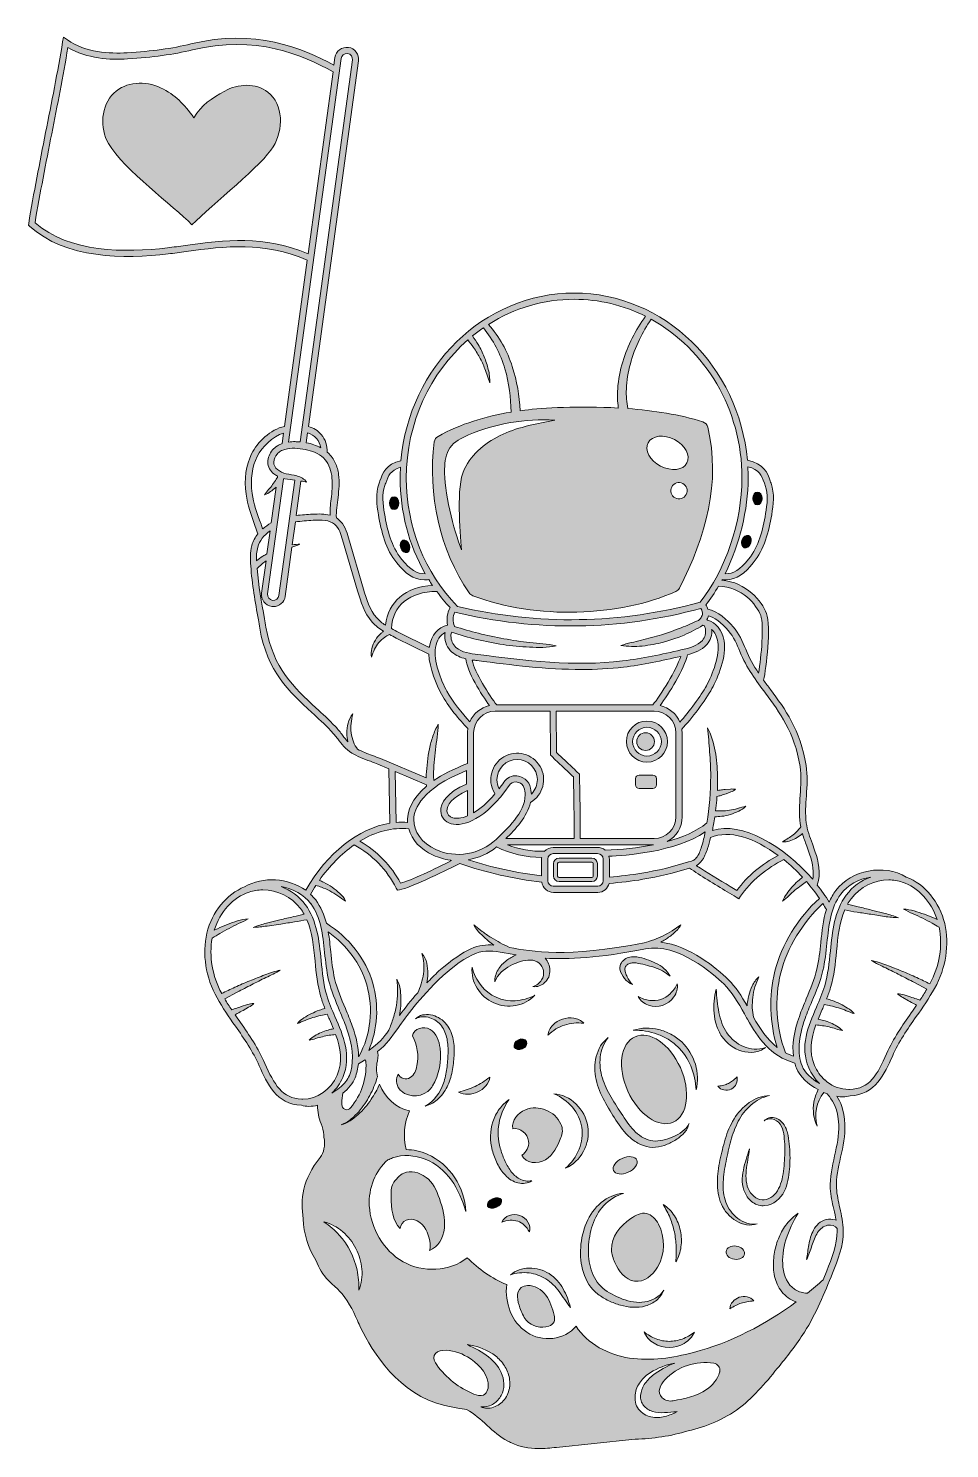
# Model space of a CAD drawing. Extents: x 0 to 872, y 0 to 1343.
import ezdxf

# ---------------------------------------------------------------- set-up
doc = ezdxf.new("R2010")
doc.units = 0
doc.header["$MEASUREMENT"] = 0
doc.layers.add('Layer 1', color=7, linetype='Continuous')

# ---------------------------------------------------------------- blocks, each defined once
blk = doc.blocks.new('block 4')
at = {"layer": 'Layer 1'}
h = blk.add_hatch(color=7, dxfattribs=at)
h.dxf.hatch_style = 2
edge = h.paths.add_edge_path()
edge.add_spline(control_points=[(867, 496.4), (862.3, 516.8), (848.1, 533.8), (830.7, 540.4), (809.7, 553.1), (778.6, 547.2), (764, 527.8), (761.5, 524.4), (759.4, 520.7), (757.7, 516.8), (754.3, 522.4), (750.5, 527.8), (746.4, 532.9), (746.4, 532.9), (746.5, 532.9), (746.5, 532.9), (750.3, 544), (747.3, 555.9), (744.6, 563.9), (743.7, 566.5), (742.8, 569.2), (741.8, 571.8), (739.3, 578.5), (737, 584.9), (736, 591.8), (734.9, 600), (735.5, 608.8), (736.1, 617.4), (736.8, 626.8), (737.5, 636.5), (735.9, 645.9), (730.4, 679.9), (716, 699.2), (702.1, 717.9), (699.9, 720.8), (697.8, 723.6), (695.7, 726.5), (698.1, 738.4), (703.1, 776.9), (698.4, 789.8), (694.2, 801.3), (679.3, 819), (656.2, 821.3), (656.2, 821.3), (656.4, 821.7), (656.4, 821.7), (657.5, 821.6), (658.7, 821.5), (659.8, 821.5), (670.5, 821.5), (678, 827.7), (685.9, 837.5), (696.6, 850.5), (700.6, 867.1), (703.3, 883.1), (704.9, 892.4), (706.3, 903.1), (702.7, 912.9), (702.4, 913.6), (702.2, 914.3), (701.9, 915), (699, 923.2), (696.2, 931.1), (680.3, 934.7), (672.3, 1023.2), (601.8, 1092.7), (516.4, 1092.7), (430.9, 1092.7), (360.3, 1023), (352.5, 934.2), (338.1, 930.5), (335.4, 922.9), (332.6, 915), (332.3, 914.3), (332.1, 913.6), (331.8, 912.9), (328.2, 903.1), (329.6, 892.4), (331.2, 883.1), (333.9, 867.1), (337.9, 850.4), (348.6, 837.5), (356.6, 827.7), (364, 821.5), (374.7, 821.5), (376.1, 821.5), (377.4, 821.6), (378.8, 821.8), (380, 819.9), (381.2, 818), (382.5, 816.2), (356.9, 814.8), (340.3, 800.8), (337.9, 778.7), (334.8, 780.6), (332.1, 782.9), (329.6, 785.5), (322.8, 793), (319.8, 803.5), (317, 812.8), (317, 812.8), (302.9, 861.1), (302.9, 861.1), (301.2, 866.9), (299.1, 874), (293.5, 878.7), (292.8, 879.2), (292.1, 879.7), (291.4, 880.1), (291.2, 886.5), (292.2, 892.9), (293, 899.5), (293.8, 906.5), (294.6, 913.8), (293.5, 921.2), (293, 925), (292, 928.7), (290.4, 932.2), (288.7, 935.7), (286.4, 938.9), (283.5, 941.6), (283.2, 941.8), (283, 942.1), (282.7, 942.3), (283.1, 948.3), (281, 954.3), (277.1, 958.9), (273.9, 962.6), (269.7, 965.2), (265, 966.4), (265, 966.4), (312.4, 1312.3), (312.4, 1312.3), (313.3, 1318.4), (309, 1324.1), (302.8, 1325), (296.6, 1325.8), (291, 1321.5), (290.1, 1315.3), (290.1, 1315.3), (289.1, 1308.2), (289.1, 1308.2), (259.5, 1324.5), (214.1, 1343), (153.8, 1328.3), (136, 1324), (116.8, 1321.3), (93.4, 1319.9), (77, 1318.9), (53.9, 1320.2), (36.9, 1332.1), (36.9, 1332.1), (33.1, 1334.8), (33.1, 1334.8), (33.1, 1334.8), (32.4, 1330.2), (32.4, 1330.2), (27.7, 1301.8), (21.9, 1272.6), (16.3, 1244.5), (10.8, 1216.3), (5, 1187.1), (0.3, 1158.5), (0.3, 1158.5), (0, 1157), (0, 1157), (0, 1157), (1.2, 1155.9), (1.2, 1155.9), (34.8, 1125.1), (91, 1124.6), (132.2, 1129.7), (137.9, 1130.4), (143.6, 1131.1), (149.3, 1131.9), (186.8, 1137), (222.3, 1141.8), (263.8, 1123.7), (263.8, 1123.7), (242.2, 966.6), (242.2, 966.6), (229.1, 963.9), (216.6, 951.6), (211.2, 940.7), (205.9, 930.1), (204.1, 916.9), (206, 902.4), (207.2, 892.7), (211.1, 881.7), (214.6, 872.1), (215.5, 869.6), (216.3, 867.2), (217.1, 864.9), (214.5, 861.7), (212.6, 858), (211.4, 854), (209.6, 847.5), (210, 840.7), (210.4, 834.6), (211.6, 817.4), (214.6, 800.3), (217.6, 783.7), (218, 781.1), (218.5, 778.4), (218.9, 775.8), (226.1, 734.7), (246.5, 716), (268.1, 696.1), (274.1, 690.6), (280.3, 685), (286.2, 678.8), (288.5, 676.3), (290.6, 673.7), (292.7, 671), (296.4, 666.2), (299.9, 661.6), (306.1, 657.7), (310.6, 654.8), (317.5, 652.2), (323.6, 649.9), (326.2, 648.9), (328.8, 648), (330.8, 647.1), (330.8, 647.1), (341.1, 642.8), (341.1, 642.8), (341.1, 642.8), (342, 591.4), (342, 591.4), (312.5, 586.6), (282.9, 563.5), (262.4, 527.9), (246.2, 539.5), (221.7, 541.5), (204.6, 531.2), (187.5, 524.4), (173.6, 507.6), (168.9, 487.4), (164.3, 467.8), (167.8, 445.4), (178.5, 426.2), (183.8, 417), (189.6, 408.1), (195.9, 399.5), (204.3, 387.3), (212.3, 375.9), (218.5, 361.9), (225.7, 345.6), (234.6, 325.4), (258.3, 324.6), (260.6, 323.9), (263, 323.6), (265.4, 323.6), (268.2, 323.6), (270.9, 324), (273.6, 324.6), (273.6, 318.6), (274.7, 312.7), (277, 307.2), (278.3, 303.8), (279.1, 300.2), (279.4, 296.6), (279.4, 296.6), (279.7, 294.6), (279.7, 294.6), (280.9, 286.3), (279.7, 279.8), (276.1, 275.3), (259.5, 254.8), (257.1, 235.6), (260.1, 217.1), (260.5, 203.3), (264.6, 189.9), (271.9, 178.1), (275.1, 170.4), (278.9, 164.2), (283.5, 159.3), (285.4, 157.3), (287.4, 155.6), (289.4, 153.8), (291.1, 152.3), (292.7, 150.8), (294.2, 149.3), (301.9, 141.5), (306.7, 131.1), (311.4, 121), (312.4, 118.8), (313.4, 116.6), (314.4, 114.4), (325.5, 91.3), (350.6, 50.9), (394, 40.6), (398, 39.7), (402.2, 39), (406.2, 38.3), (409.1, 37.8), (411.9, 37.3), (414.7, 36.8), (429.1, 29.5), (438.9, 14.4), (453.6, 7.1), (454.7, 6.5), (455.9, 6), (457.1, 5.5), (464.7, 1.3), (473.6, 0), (482.7, 0), (488.4, 0), (494, 0.4), (499.6, 1.1), (499.6, 1.1), (570.9, 8.7), (570.9, 8.7), (587.9, 9.1), (605.1, 11.1), (620.9, 15.9), (638.2, 19.8), (655, 25.9), (669.9, 36.3), (685.2, 47.1), (697.1, 61.6), (708.6, 75.7), (717.5, 86.6), (726.6, 97.9), (734.3, 110.1), (745.4, 127.6), (753.2, 147.1), (760.9, 165.9), (765.7, 177.9), (771.3, 191.6), (771.1, 205.9), (771, 213.3), (769.4, 220.6), (767.8, 227.6), (766.4, 234), (765, 240), (764.7, 246.2), (764.2, 256), (766.3, 265.5), (768.5, 275.6), (770.8, 285.7), (773, 295.9), (772.5, 306.4), (771.8, 321.1), (768.5, 328), (764.9, 333.1), (766.8, 332.8), (768.7, 332.6), (770.6, 332.6), (773, 332.6), (775.3, 332.9), (777.6, 333.6), (801.4, 334.4), (810.3, 354.6), (817.5, 370.9), (823.6, 384.9), (831.6, 396.3), (840.1, 408.5), (846.3, 417.1), (852.1, 426), (857.5, 435.2), (868.2, 454.4), (871.7, 476.7), (867, 496.4)], knot_values=[0, 0, 0, 0, 1, 1, 1, 2, 2, 2, 3, 3, 3, 4, 4, 4, 5, 5, 5, 6, 6, 6, 7, 7, 7, 8, 8, 8, 9, 9, 9, 10, 10, 10, 11, 11, 11, 12, 12, 12, 13, 13, 13, 14, 14, 14, 15, 15, 15, 16, 16, 16, 17, 17, 17, 18, 18, 18, 19, 19, 19, 20, 20, 20, 21, 21, 21, 22, 22, 22, 23, 23, 23, 24, 24, 24, 25, 25, 25, 26, 26, 26, 27, 27, 27, 28, 28, 28, 29, 29, 29, 30, 30, 30, 31, 31, 31, 32, 32, 32, 33, 33, 33, 34, 34, 34, 35, 35, 35, 36, 36, 36, 37, 37, 37, 38, 38, 38, 39, 39, 39, 40, 40, 40, 41, 41, 41, 42, 42, 42, 43, 43, 43, 44, 44, 44, 45, 45, 45, 46, 46, 46, 47, 47, 47, 48, 48, 48, 49, 49, 49, 50, 50, 50, 51, 51, 51, 52, 52, 52, 53, 53, 53, 54, 54, 54, 55, 55, 55, 56, 56, 56, 57, 57, 57, 58, 58, 58, 59, 59, 59, 60, 60, 60, 61, 61, 61, 62, 62, 62, 63, 63, 63, 64, 64, 64, 65, 65, 65, 66, 66, 66, 67, 67, 67, 68, 68, 68, 69, 69, 69, 70, 70, 70, 71, 71, 71, 72, 72, 72, 73, 73, 73, 74, 74, 74, 75, 75, 75, 76, 76, 76, 77, 77, 77, 78, 78, 78, 79, 79, 79, 80, 80, 80, 81, 81, 81, 82, 82, 82, 83, 83, 83, 84, 84, 84, 85, 85, 85, 86, 86, 86, 87, 87, 87, 88, 88, 88, 89, 89, 89, 90, 90, 90, 91, 91, 91, 92, 92, 92, 93, 93, 93, 94, 94, 94, 95, 95, 95, 96, 96, 96, 97, 97, 97, 98, 98, 98, 99, 99, 99, 100, 100, 100, 101, 101, 101, 102, 102, 102, 103, 103, 103, 104, 104, 104, 105, 105, 105, 106, 106, 106, 107, 107, 107, 108, 108, 108, 109, 109, 109, 110, 110, 110, 111, 111, 111, 112, 112, 112, 113, 113, 113, 114, 114, 114, 115, 115, 115, 116, 116, 116, 117, 117, 117, 118, 118, 118, 119, 119, 119, 120, 120, 120, 121, 121, 121, 121], degree=3, periodic=1)
edge = h.paths.add_edge_path()
edge.add_spline(control_points=[(768.7, 524.3), (775.2, 533), (785.8, 538.5), (797, 540.4), (787.8, 537.2), (779.7, 531.3), (773.9, 523.4), (762.6, 508.4), (760.8, 489.2), (758.9, 470.6), (757.8, 459.5), (756.6, 448.1), (753.5, 437.7), (751.3, 430.8), (748.7, 424), (745.7, 417.5), (737.8, 399.2), (729.7, 380.4), (738.4, 359.9), (740.8, 354.4), (744.3, 349.4), (748.6, 345.2), (741, 349.6), (734.5, 355.6), (732.1, 361.8), (727.5, 374), (728.4, 388.7), (734.9, 406.8), (736.9, 412.2), (739.2, 417.7), (741.4, 422.9), (745.3, 432.3), (749.4, 441.9), (751.8, 452), (753.8, 460.5), (754.7, 469.4), (755.6, 478), (757.4, 495.2), (759.1, 511.4), (768.7, 524.3)], knot_values=[0, 0, 0, 0, 1, 1, 1, 2, 2, 2, 3, 3, 3, 4, 4, 4, 5, 5, 5, 6, 6, 6, 7, 7, 7, 8, 8, 8, 9, 9, 9, 10, 10, 10, 11, 11, 11, 12, 12, 12, 13, 13, 13, 13], degree=3, periodic=1)
edge = h.paths.add_edge_path()
edge.add_spline(control_points=[(755.1, 509.7), (752, 499.7), (750.9, 489.1), (749.8, 478.6), (748.9, 470.2), (748, 461.4), (746.1, 453.4), (743.8, 443.7), (739.9, 434.3), (736, 425.2), (733.8, 419.8), (731.5, 414.3), (729.5, 408.7), (724.3, 394.4), (722.5, 382), (723.9, 371), (721.3, 371.9), (718.8, 373), (716.3, 374.3), (707.3, 398.5), (705.8, 424.8), (711.9, 449.9), (717.7, 473.2), (732.8, 498), (751.7, 515.4), (752.8, 513.5), (754, 511.6), (755.1, 509.7)], knot_values=[0, 0, 0, 0, 1, 1, 1, 2, 2, 2, 3, 3, 3, 4, 4, 4, 5, 5, 5, 6, 6, 6, 7, 7, 7, 8, 8, 8, 9, 9, 9, 9], degree=3, periodic=1)
edge = h.paths.add_edge_path()
edge.add_spline(control_points=[(697.4, 714.3), (710.9, 696.2), (724.8, 677.5), (730.2, 644.9), (731.6, 636.3), (730.9, 626.9), (730.3, 617.8), (729.7, 609), (729, 599.8), (730.3, 591), (730.4, 590), (730.6, 589), (730.8, 588), (729.9, 586.8), (728.9, 585.6), (727.9, 584.4), (725.3, 581.5), (722.2, 579.1), (718.9, 577.1), (717.2, 576.1), (715.4, 575.1), (713.7, 573.8), (715.8, 573.6), (718, 573.8), (720, 574.5), (722.1, 575.2), (724.1, 576), (726, 577), (727.9, 578.1), (729.8, 579.3), (731.5, 580.6), (731.8, 580.9), (732.1, 581.2), (732.5, 581.5), (733.6, 577.5), (735.1, 573.6), (736.5, 569.8), (737.4, 567.2), (738.4, 564.6), (739.2, 562), (742.4, 552.4), (743.3, 544.8), (742.1, 538.3), (714.6, 570.2), (674.9, 593.3), (647.2, 584.5), (647.6, 586.4), (647.9, 588.2), (648.3, 590), (648.7, 592.5), (649.1, 595), (649.5, 597.5), (651.7, 597.5), (653.8, 597.6), (656, 597.9), (658.8, 598.2), (661.5, 598.8), (664.2, 599.7), (666.9, 600.5), (669.5, 601.5), (672.1, 602.7), (674.6, 603.8), (676.9, 605.4), (678.9, 607.4), (676.2, 606.8), (673.6, 606), (671.1, 605.3), (668.5, 604.5), (666, 604), (663.3, 603.6), (660.8, 603.2), (658.2, 603), (655.6, 603), (653.8, 603), (652, 603), (650.3, 603.1), (650.7, 606.4), (651.1, 609.7), (651.3, 613), (651.4, 614.2), (651.5, 615.3), (651.5, 616.5), (652.9, 616.9), (654.3, 617.3), (655.6, 617.7), (657.2, 618.2), (658.7, 618.7), (660.2, 619.3), (660.2, 619.3), (664.8, 621), (664.8, 621), (666.4, 621.5), (667.8, 622.3), (669.2, 623.4), (667.5, 623.7), (665.8, 623.8), (664.2, 623.7), (664.2, 623.7), (659.3, 623.3), (659.3, 623.3), (657.7, 623.1), (656.1, 622.9), (654.5, 622.7), (653.6, 622.6), (652.8, 622.5), (651.9, 622.3), (652.1, 627), (652.2, 631.7), (652, 636.3), (651.9, 644.1), (651.1, 651.9), (649.9, 659.5), (648.6, 667.2), (646.1, 674.7), (642.7, 681.7), (643.4, 673.9), (644.1, 666.4), (644.6, 658.9), (645.2, 651.3), (645.6, 643.8), (645.6, 636.3), (645.6, 621.2), (644.4, 606.2), (642, 591.4), (642, 591.4), (641.9, 591.6), (641.9, 591.6), (632.1, 583.4), (618.4, 577.8), (604.4, 574), (613.1, 578.5), (618.5, 587.5), (618.5, 597.3), (618.5, 597.3), (618.5, 676.9), (618.5, 676.9), (618.5, 678), (618.4, 679.2), (618.2, 680.3), (627.6, 690), (640.8, 707.6), (646.8, 718.6), (652.3, 728.7), (661, 749.6), (658.2, 763.7), (656.1, 774.4), (650.9, 780.9), (642.5, 783.5), (642.3, 783.6), (642.2, 783.8), (642.1, 783.9), (642.7, 785.1), (643.2, 786.3), (643.4, 787.6), (648.6, 786.3), (655.5, 781.2), (662.4, 773.3), (667.4, 767.6), (670.4, 760.5), (673.2, 753.6), (679.7, 738.1), (688.7, 726), (697.4, 714.3)], knot_values=[0, 0, 0, 0, 1, 1, 1, 2, 2, 2, 3, 3, 3, 4, 4, 4, 5, 5, 5, 6, 6, 6, 7, 7, 7, 8, 8, 8, 9, 9, 9, 10, 10, 10, 11, 11, 11, 12, 12, 12, 13, 13, 13, 14, 14, 14, 15, 15, 15, 16, 16, 16, 17, 17, 17, 18, 18, 18, 19, 19, 19, 20, 20, 20, 21, 21, 21, 22, 22, 22, 23, 23, 23, 24, 24, 24, 25, 25, 25, 26, 26, 26, 27, 27, 27, 28, 28, 28, 29, 29, 29, 30, 30, 30, 31, 31, 31, 32, 32, 32, 33, 33, 33, 34, 34, 34, 35, 35, 35, 36, 36, 36, 37, 37, 37, 38, 38, 38, 39, 39, 39, 40, 40, 40, 41, 41, 41, 42, 42, 42, 43, 43, 43, 44, 44, 44, 45, 45, 45, 46, 46, 46, 47, 47, 47, 48, 48, 48, 49, 49, 49, 50, 50, 50, 51, 51, 51, 52, 52, 52, 53, 53, 53, 54, 54, 54, 54], degree=3, periodic=1)
edge = h.paths.add_edge_path()
edge.add_spline(control_points=[(549.4, 560.1), (563.8, 560.7), (612.5, 564), (640.5, 583.2), (639.6, 578.5), (638.4, 573.8), (637, 569.2), (636.4, 567.4), (635.8, 565.7), (635.1, 564), (634.8, 563.2), (634.4, 562.4), (634, 561.7), (633.8, 561.3), (633.6, 561), (633.4, 560.7), (633.2, 560.3), (632.9, 559.9), (632.7, 559.6), (631.8, 558.3), (630.8, 557.2), (629.5, 556.4), (629.3, 556.2), (629, 556.1), (628.8, 556), (628.8, 556), (627.4, 555.6), (627.4, 555.6), (627.4, 555.6), (624.7, 554.8), (624.7, 554.8), (610.2, 550.2), (595.4, 546.6), (580.4, 544.1), (570.3, 542.4), (560, 541.2), (549.7, 540.4), (549.7, 540.4), (549.7, 557.4), (549.7, 557.4), (549.7, 558.3), (549.6, 559.2), (549.3, 560.1), (549.3, 560.1), (549.4, 560.1), (549.4, 560.1)], knot_values=[0, 0, 0, 0, 1, 1, 1, 2, 2, 2, 3, 3, 3, 4, 4, 4, 5, 5, 5, 6, 6, 6, 7, 7, 7, 8, 8, 8, 9, 9, 9, 10, 10, 10, 11, 11, 11, 12, 12, 12, 13, 13, 13, 14, 14, 14, 15, 15, 15, 15], degree=3, periodic=1)
edge = h.paths.add_edge_path()
edge.add_spline(control_points=[(538.7, 568.5), (538.7, 568.5), (496.7, 568.5), (496.7, 568.5), (493.4, 568.5), (490.3, 567), (488.1, 564.5), (488.1, 564.5), (488.1, 564.8), (488.1, 564.8), (476.2, 564.6), (464.4, 566.7), (453.2, 570.9), (453.2, 570.9), (591.4, 570.9), (591.4, 570.9), (576.3, 568), (561.1, 566.3), (545.7, 565.9), (543.7, 567.6), (541.2, 568.5), (538.6, 568.5), (538.6, 568.5), (538.7, 568.5), (538.7, 568.5)], knot_values=[0, 0, 0, 0, 1, 1, 1, 2, 2, 2, 3, 3, 3, 4, 4, 4, 5, 5, 5, 6, 6, 6, 7, 7, 7, 8, 8, 8, 8], degree=3, periodic=1)
edge = h.paths.add_edge_path()
edge.add_spline(control_points=[(543.9, 557.5), (543.9, 557.5), (543.9, 537), (543.9, 537), (543.9, 534.2), (541.6, 531.8), (538.7, 531.8), (538.7, 531.8), (538.7, 531.8), (538.7, 531.8), (538.7, 531.8), (496.7, 531.8), (496.7, 531.8), (493.8, 531.8), (491.5, 534.2), (491.5, 537), (491.5, 537), (491.5, 537), (491.5, 537), (491.5, 537), (491.5, 557.4), (491.5, 557.4), (491.5, 560.3), (493.8, 562.6), (496.7, 562.6), (496.7, 562.6), (496.7, 562.6), (496.7, 562.6), (496.7, 562.6), (538.6, 562.6), (538.6, 562.6), (541.5, 562.6), (543.8, 560.3), (543.8, 557.4), (543.8, 557.4), (543.9, 557.5), (543.9, 557.5)], knot_values=[0, 0, 0, 0, 1, 1, 1, 2, 2, 2, 3, 3, 3, 4, 4, 4, 5, 5, 5, 6, 6, 6, 7, 7, 7, 8, 8, 8, 9, 9, 9, 10, 10, 10, 11, 11, 11, 12, 12, 12, 12], degree=3, periodic=1)
edge = h.paths.add_edge_path()
edge.add_spline(control_points=[(358.9, 592.1), (355.2, 592.4), (351.5, 592.4), (347.9, 592.1), (347.9, 592.1), (347, 640.3), (347, 640.3), (347, 640.3), (376.6, 627.8), (376.6, 627.8), (376.6, 627.3), (376.6, 626.8), (376.6, 626.3), (362.2, 614.2), (359, 602.6), (358.7, 595.2), (358.7, 594.1), (358.7, 593.1), (358.8, 592), (358.8, 592), (358.9, 592.1), (358.9, 592.1)], knot_values=[0, 0, 0, 0, 1, 1, 1, 2, 2, 2, 3, 3, 3, 4, 4, 4, 5, 5, 5, 6, 6, 6, 7, 7, 7, 7], degree=3, periodic=1)
edge = h.paths.add_edge_path()
edge.add_spline(control_points=[(414.6, 641.2), (414.6, 641.2), (414.6, 628.3), (414.6, 628.3), (396.1, 620.7), (389.9, 610.2), (390.2, 602.6), (390.4, 597.1), (394.2, 592.6), (400, 590.9), (411.5, 587.6), (432.9, 595), (454.8, 627), (456.2, 629.3), (458.8, 630.6), (461.4, 630.4), (462.9, 630.1), (464.3, 629.7), (465.6, 629.1), (469.9, 627.2), (470.1, 619.6), (470.1, 618.1), (470.1, 601.7), (452.2, 585.1), (442.5, 576.1), (427.3, 561.7), (404.8, 557.8), (385.6, 566.4), (372.3, 572.5), (364.3, 583.5), (364.7, 595), (364.9, 605), (372, 624.1), (414.5, 641.1), (414.5, 641.1), (414.6, 641.2), (414.6, 641.2)], knot_values=[0, 0, 0, 0, 1, 1, 1, 2, 2, 2, 3, 3, 3, 4, 4, 4, 5, 5, 5, 6, 6, 6, 7, 7, 7, 8, 8, 8, 9, 9, 9, 10, 10, 10, 11, 11, 11, 12, 12, 12, 12], degree=3, periodic=1)
edge = h.paths.add_edge_path()
edge.add_spline(control_points=[(415.6, 622.4), (415.6, 622.4), (415.6, 598.3), (415.6, 598.3), (409.5, 595.8), (404.7, 595.6), (401.6, 596.5), (398.2, 597.5), (396.1, 599.8), (396, 602.9), (395.7, 608), (400.8, 616), (415.5, 622.3), (415.5, 622.3), (415.6, 622.4), (415.6, 622.4)], knot_values=[0, 0, 0, 0, 1, 1, 1, 2, 2, 2, 3, 3, 3, 4, 4, 4, 5, 5, 5, 5], degree=3, periodic=1)
edge = h.paths.add_edge_path()
edge.add_spline(control_points=[(400.8, 753.2), (404.6, 750.1), (409, 747.9), (413.8, 746.9), (415.1, 734.8), (428.5, 713.1), (436.3, 702.6), (428, 700.8), (421, 695.1), (417.7, 687.3), (410.3, 695.3), (401.5, 706.2), (396, 716.2), (390.5, 726.2), (382.9, 745.7), (385.2, 757.4), (386.6, 764.7), (389.5, 769.3), (394.4, 771.7), (394.1, 770.7), (394, 769.6), (394, 768.6), (393.9, 762.7), (396.4, 757.1), (400.8, 753.2)], knot_values=[0, 0, 0, 0, 1, 1, 1, 2, 2, 2, 3, 3, 3, 4, 4, 4, 5, 5, 5, 6, 6, 6, 7, 7, 7, 8, 8, 8, 8], degree=3, periodic=1)
edge = h.paths.add_edge_path()
edge.add_spline(control_points=[(474.5, 762.2), (466.3, 763.1), (458.1, 764.3), (450, 765.8), (441.9, 767.2), (433.8, 768.9), (425.8, 771), (418.2, 772.9), (410.7, 775.1), (403.3, 777.4), (403.3, 777.4), (403.2, 777.6), (403.2, 777.6), (401.5, 781.9), (401.5, 786.7), (403.4, 791), (480.1, 772.4), (560.1, 773.6), (636.2, 794.5), (639.2, 790), (637.6, 787.1), (635.8, 785.1), (635.8, 785.1), (634.2, 783.2), (634.2, 783.2), (628.7, 780.8), (623.2, 778.3), (617.6, 776.2), (617.6, 776.2), (613, 774.4), (613, 774.4), (613, 774.4), (608.4, 772.7), (608.4, 772.7), (608.4, 772.7), (603.8, 771.1), (603.8, 771.1), (603.8, 771.1), (599.1, 769.6), (599.1, 769.6), (592.8, 767.6), (586.4, 766.1), (580, 764.5), (573.6, 762.9), (567.1, 761.4), (560.5, 759.5), (567.3, 758.4), (574.1, 758.2), (580.9, 758.9), (587.7, 759.7), (594.5, 760.9), (601, 762.7), (601, 762.7), (606, 764.1), (606, 764.1), (606, 764.1), (610.8, 765.7), (610.8, 765.7), (610.8, 765.7), (615.7, 767.4), (615.7, 767.4), (615.7, 767.4), (620.4, 769.3), (620.4, 769.3), (626.6, 771.9), (632.5, 775), (638.1, 778.5), (638.5, 778.5), (638.9, 778.4), (639.3, 778.3), (639.9, 777.3), (640.4, 776.3), (640.6, 775.1), (641.3, 771.2), (640.3, 767.2), (637.7, 764.2), (633.1, 759.1), (625.9, 757.1), (617.5, 755.2), (599.5, 751.2), (580.9, 747), (562.3, 744.8), (516.7, 739.2), (470.2, 745.2), (425.3, 750.9), (418.6, 751.7), (410.2, 752.8), (404.6, 757.6), (401.6, 760.4), (399.8, 764.3), (399.8, 768.5), (399.8, 769.7), (400.1, 771), (400.6, 772.1), (408.4, 769.4), (416.3, 767), (424.4, 765.1), (432.5, 763.2), (440.8, 761.5), (449.1, 760.3), (457.4, 759.1), (465.8, 758.3), (474.2, 757.9), (482.6, 757.4), (491, 757.3), (499.3, 759.1), (491, 760.9), (482.8, 761.4), (474.5, 762.2)], knot_values=[0, 0, 0, 0, 1, 1, 1, 2, 2, 2, 3, 3, 3, 4, 4, 4, 5, 5, 5, 6, 6, 6, 7, 7, 7, 8, 8, 8, 9, 9, 9, 10, 10, 10, 11, 11, 11, 12, 12, 12, 13, 13, 13, 14, 14, 14, 15, 15, 15, 16, 16, 16, 17, 17, 17, 18, 18, 18, 19, 19, 19, 20, 20, 20, 21, 21, 21, 22, 22, 22, 23, 23, 23, 24, 24, 24, 25, 25, 25, 26, 26, 26, 27, 27, 27, 28, 28, 28, 29, 29, 29, 30, 30, 30, 31, 31, 31, 32, 32, 32, 33, 33, 33, 34, 34, 34, 35, 35, 35, 36, 36, 36, 36], degree=3, periodic=1)
edge = h.paths.add_edge_path()
edge.add_spline(control_points=[(646.5, 774.7), (649.5, 772), (651.4, 768.1), (652.4, 762.6), (654.7, 750.9), (647.2, 731.6), (641.6, 721.4), (636.4, 711.9), (625.1, 696.6), (616.4, 687), (613.1, 695), (606.1, 700.8), (597.7, 702.6), (605.7, 713.5), (621, 737.5), (623.6, 750.6), (629.9, 752.3), (637.1, 754.8), (642.1, 760.3), (645.5, 764.3), (647.1, 769.5), (646.6, 774.7), (646.6, 774.7), (646.5, 774.7), (646.5, 774.7)], knot_values=[0, 0, 0, 0, 1, 1, 1, 2, 2, 2, 3, 3, 3, 4, 4, 4, 5, 5, 5, 6, 6, 6, 7, 7, 7, 8, 8, 8, 8], degree=3, periodic=1)
edge = h.paths.add_edge_path()
edge.add_spline(control_points=[(521.5, 636.4), (521.5, 636.4), (521.5, 637.6), (521.5, 637.6), (521.5, 637.6), (520.7, 638.4), (520.7, 638.4), (517.1, 641.9), (513.4, 645.4), (509.8, 648.8), (506.5, 651.9), (503.1, 655.1), (499.8, 658.2), (499.8, 658.2), (499.5, 697.4), (499.5, 697.4), (499.5, 697.4), (592.2, 697.4), (592.2, 697.4), (603.5, 697.4), (612.6, 688.2), (612.7, 676.9), (612.7, 676.9), (612.7, 597.3), (612.7, 597.3), (612.6, 586), (603.5, 576.8), (592.2, 576.8), (592.2, 576.8), (522.2, 576.8), (522.2, 576.8), (522.3, 596.1), (521.5, 636), (521.5, 636.4)], knot_values=[0, 0, 0, 0, 1, 1, 1, 2, 2, 2, 3, 3, 3, 4, 4, 4, 5, 5, 5, 6, 6, 6, 7, 7, 7, 8, 8, 8, 9, 9, 9, 10, 10, 10, 11, 11, 11, 11], degree=3, periodic=1)
edge = h.paths.add_edge_path()
edge.add_spline(control_points=[(475.1, 611), (487, 617.9), (491.1, 633.2), (484.2, 645.1), (477.2, 657.1), (461.9, 661.2), (450, 654.2), (438, 647.3), (434, 632), (440.9, 620.1), (441.1, 619.7), (441.3, 619.4), (441.5, 619.1), (434.2, 610.4), (427.3, 604.8), (421.3, 601.2), (421.3, 601.2), (421.3, 676.9), (421.3, 676.9), (421.4, 688.2), (430.5, 697.4), (441.8, 697.4), (441.8, 697.4), (493.6, 697.4), (493.6, 697.4), (493.6, 697.4), (494, 655.8), (494, 655.8), (494, 655.8), (494.9, 655), (494.9, 655), (498.4, 651.5), (502.1, 648), (505.7, 644.6), (509, 641.5), (512.5, 638.3), (515.7, 635.1), (515.9, 628.3), (516.5, 594.2), (516.4, 576.8), (516.4, 576.8), (451.8, 576.8), (451.8, 576.8), (460.7, 585.4), (471.9, 597.6), (475.1, 611), (475.1, 611), (475.1, 611), (475.1, 611)], knot_values=[0, 0, 0, 0, 1, 1, 1, 2, 2, 2, 3, 3, 3, 4, 4, 4, 5, 5, 5, 6, 6, 6, 7, 7, 7, 8, 8, 8, 9, 9, 9, 10, 10, 10, 11, 11, 11, 12, 12, 12, 13, 13, 13, 14, 14, 14, 15, 15, 15, 16, 16, 16, 16], degree=3, periodic=1)
edge = h.paths.add_edge_path()
edge.add_spline(control_points=[(467.9, 634.4), (466.1, 635.2), (464.1, 635.8), (462.1, 636.2), (457.3, 636.6), (452.6, 634.3), (449.9, 630.3), (448.4, 628), (446.9, 626), (445.4, 624), (444.1, 626.7), (443.4, 629.6), (443.4, 632.5), (443.4, 643.1), (451.9, 651.6), (462.5, 651.6), (473, 651.6), (481.6, 643.1), (481.6, 632.6), (481.6, 627.4), (479.6, 622.5), (475.9, 618.9), (475.8, 622.6), (474.7, 631.4), (467.9, 634.4), (467.9, 634.4), (467.9, 634.4), (467.9, 634.4)], knot_values=[0, 0, 0, 0, 1, 1, 1, 2, 2, 2, 3, 3, 3, 4, 4, 4, 5, 5, 5, 6, 6, 6, 7, 7, 7, 8, 8, 8, 9, 9, 9, 9], degree=3, periodic=1)
edge = h.paths.add_edge_path()
edge.add_spline(control_points=[(419.8, 745.7), (421.5, 745.5), (423.1, 745.3), (424.6, 745.1), (457.1, 740.9), (490.3, 736.7), (523.6, 736.7), (536.8, 736.6), (549.9, 737.4), (563, 738.9), (581.3, 741.1), (599.6, 745.2), (617.2, 749.1), (613.4, 736.5), (598.1, 712.1), (590.8, 703.2), (590.8, 703.2), (443.2, 703.2), (443.2, 703.2), (436.2, 711.7), (422.2, 734.2), (419.8, 745.7)], knot_values=[0, 0, 0, 0, 1, 1, 1, 2, 2, 2, 3, 3, 3, 4, 4, 4, 5, 5, 5, 6, 6, 6, 7, 7, 7, 7], degree=3, periodic=1)
edge = h.paths.add_edge_path()
edge.add_spline(control_points=[(443, 568.9), (456.4, 562.5), (470.9, 559.1), (485.7, 559), (485.6, 558.4), (485.6, 557.9), (485.6, 557.4), (485.6, 557.4), (485.6, 541.6), (485.6, 541.6), (462, 544.3), (438.8, 549.4), (416.2, 556.8), (426, 558.4), (435.3, 562.6), (443, 568.9)], knot_values=[0, 0, 0, 0, 1, 1, 1, 2, 2, 2, 3, 3, 3, 4, 4, 4, 5, 5, 5, 5], degree=3, periodic=1)
edge = h.paths.add_edge_path()
edge.add_spline(control_points=[(632.3, 551.3), (634.3, 552.5), (636, 554.2), (637.3, 556.1), (637.6, 556.6), (637.9, 556.9), (638.2, 557.4), (638.5, 557.9), (638.8, 558.4), (639.1, 558.9), (639.6, 559.9), (640.1, 560.8), (640.5, 561.7), (641.3, 563.6), (642, 565.4), (642.6, 567.3), (643.7, 570.8), (644.7, 574.2), (645.5, 577.7), (663.1, 585.7), (687.3, 577.3), (709.5, 560.8), (694.1, 552.9), (680.7, 541.7), (670.3, 527.8), (670.3, 527.8), (664.1, 531.6), (664.1, 531.6), (653.6, 537.8), (641.9, 544.8), (632.3, 551.2), (632.3, 551.2), (632.3, 551.3), (632.3, 551.3)], knot_values=[0, 0, 0, 0, 1, 1, 1, 2, 2, 2, 3, 3, 3, 4, 4, 4, 5, 5, 5, 6, 6, 6, 7, 7, 7, 8, 8, 8, 9, 9, 9, 10, 10, 10, 11, 11, 11, 11], degree=3, periodic=1)
edge = h.paths.add_edge_path()
edge.add_spline(control_points=[(692.9, 787.7), (696.2, 778.6), (693.5, 749.2), (690.9, 733.3), (686.1, 740.4), (682, 747.9), (678.7, 755.8), (675.7, 763.2), (672.5, 770.7), (666.8, 777.2), (661.7, 783), (652.2, 792.4), (643, 793.7), (642.5, 795.1), (641.9, 796.5), (641, 797.8), (645.4, 803.4), (649.4, 809.4), (653, 815.6), (675, 814.7), (689.1, 798.3), (692.9, 787.7), (692.9, 787.7), (692.9, 787.7), (692.9, 787.7)], knot_values=[0, 0, 0, 0, 1, 1, 1, 2, 2, 2, 3, 3, 3, 4, 4, 4, 5, 5, 5, 6, 6, 6, 7, 7, 7, 8, 8, 8, 8], degree=3, periodic=1)
edge = h.paths.add_edge_path()
edge.add_spline(control_points=[(680.7, 928.5), (691.9, 925.5), (693.7, 920.5), (696.4, 913), (696.7, 912.3), (696.9, 911.5), (697.2, 910.8), (700.3, 902.4), (699, 893), (697.5, 884.1), (694.9, 868.8), (691.2, 853.1), (681.4, 841.1), (673.1, 831), (667.2, 827.1), (659.3, 827.3), (672.9, 855), (681, 887.6), (681, 917.8), (681, 921.4), (680.9, 925), (680.7, 928.5)], knot_values=[0, 0, 0, 0, 1, 1, 1, 2, 2, 2, 3, 3, 3, 4, 4, 4, 5, 5, 5, 6, 6, 6, 7, 7, 7, 7], degree=3, periodic=1)
edge = h.paths.add_edge_path()
edge.add_spline(control_points=[(516.4, 1086.8), (539.9, 1086.8), (563, 1081.3), (584, 1070.7), (574.5, 1057.7), (567.2, 1043.2), (562.4, 1027.8), (559.9, 1019.5), (558.2, 1010.9), (557.6, 1002.1), (557.1, 996.1), (557.4, 990), (558.2, 984), (521, 986.1), (486.6, 984), (469.7, 982), (469.7, 982), (465.3, 981.4), (465.3, 981.4), (464.7, 995.6), (462.2, 1009.6), (457.9, 1023.1), (453.2, 1037.8), (445.5, 1051.4), (435.5, 1063.1), (459.7, 1078.6), (487.7, 1086.8), (516.4, 1086.8)], knot_values=[0, 0, 0, 0, 1, 1, 1, 2, 2, 2, 3, 3, 3, 4, 4, 4, 5, 5, 5, 6, 6, 6, 7, 7, 7, 8, 8, 8, 9, 9, 9, 9], degree=3, periodic=1)
edge = h.paths.add_edge_path()
edge.add_spline(control_points=[(409.9, 849.8), (402.4, 868.2), (393.1, 906.3), (393.8, 926.3), (394.1, 933.3), (394.9, 940.6), (398.9, 946.4), (402.9, 952.1), (409.7, 955.7), (416.3, 958.5), (442.1, 969.3), (470.1, 974.1), (498.1, 972.5), (481.5, 969.4), (464.7, 966.2), (449.2, 959.3), (433.8, 952.4), (419.6, 941.2), (412.4, 925.9), (404.5, 909.3), (408.6, 868.1), (409.9, 849.8)], knot_values=[0, 0, 0, 0, 1, 1, 1, 2, 2, 2, 3, 3, 3, 4, 4, 4, 5, 5, 5, 6, 6, 6, 7, 7, 7, 7], degree=3, periodic=1)
edge = h.paths.add_edge_path()
edge.add_spline(control_points=[(353.1, 841.1), (343.3, 853.1), (339.6, 868.8), (337, 884.1), (335.5, 893), (334.2, 902.4), (337.3, 910.8), (337.6, 911.5), (337.8, 912.3), (338.1, 913), (340.6, 920), (342.4, 925), (352.1, 928), (351.9, 924.6), (351.8, 921.2), (351.8, 917.8), (351.7, 886.1), (359.8, 854.9), (375.5, 827.3), (367.5, 827), (361.5, 830.8), (353.1, 841.1), (353.1, 841.1), (353.1, 841.1), (353.1, 841.1)], knot_values=[0, 0, 0, 0, 1, 1, 1, 2, 2, 2, 3, 3, 3, 4, 4, 4, 5, 5, 5, 6, 6, 6, 7, 7, 7, 8, 8, 8, 8], degree=3, periodic=1)
edge = h.paths.add_edge_path()
edge.add_spline(control_points=[(357.6, 917.8), (357.6, 970.3), (380.3, 1017.3), (415.7, 1048.4), (417.7, 1046), (419.6, 1043.6), (421.3, 1041.1), (423.6, 1037.8), (425.7, 1034.3), (427.6, 1030.7), (429.5, 1027.1), (431.1, 1023.4), (432.5, 1019.5), (432.5, 1019.5), (436.6, 1007.8), (436.6, 1007.8), (436.7, 1012), (436.2, 1016.2), (435.2, 1020.3), (434.2, 1024.4), (432.9, 1028.5), (431.3, 1032.4), (429.7, 1036.4), (427.8, 1040.2), (425.7, 1043.9), (424, 1046.7), (422.2, 1049.5), (420.1, 1052.1), (423.5, 1054.8), (426.9, 1057.4), (430.5, 1059.9), (439.8, 1048.4), (446.8, 1035.1), (450.9, 1020.9), (454.7, 1007.6), (456.7, 993.9), (456.7, 980.1), (432.5, 976.1), (408.9, 969), (387.6, 957.2), (385.6, 956.1), (384.3, 954.2), (384.1, 952), (377.7, 902.5), (389, 850.2), (417.1, 809.1), (417.9, 807.9), (419.1, 807), (420.4, 806.5), (480.8, 783.7), (559.1, 786.5), (612.6, 810.5), (614, 811.2), (615.2, 812.3), (616, 813.7), (641.3, 862.7), (655.2, 913.8), (642.9, 965.9), (642.3, 968.2), (640.5, 970.1), (638.2, 970.9), (616.5, 977.8), (591.5, 981.6), (567.2, 983.5), (566, 989.5), (565.5, 995.6), (565.8, 1001.8), (566.1, 1009.9), (567.4, 1017.9), (569.6, 1025.8), (571.7, 1033.7), (574.6, 1041.4), (578.2, 1048.8), (581.4, 1055.5), (585.1, 1061.8), (589.3, 1067.9), (640.3, 1039.7), (675.2, 983.1), (675.2, 917.8), (675.2, 876.6), (659.6, 830.6), (635.6, 800.4), (560.6, 779.7), (481.7, 778.3), (406.1, 796.4), (374.8, 828.5), (357.6, 871.6), (357.6, 917.8)], knot_values=[0, 0, 0, 0, 1, 1, 1, 2, 2, 2, 3, 3, 3, 4, 4, 4, 5, 5, 5, 6, 6, 6, 7, 7, 7, 8, 8, 8, 9, 9, 9, 10, 10, 10, 11, 11, 11, 12, 12, 12, 13, 13, 13, 14, 14, 14, 15, 15, 15, 16, 16, 16, 17, 17, 17, 18, 18, 18, 19, 19, 19, 20, 20, 20, 21, 21, 21, 22, 22, 22, 23, 23, 23, 24, 24, 24, 25, 25, 25, 26, 26, 26, 27, 27, 27, 28, 28, 28, 29, 29, 29, 29], degree=3, periodic=1)
edge = h.paths.add_edge_path()
edge.add_spline(control_points=[(623.1, 932), (619.5, 925.1), (608.4, 923.8), (598.2, 929.1), (588.1, 934.4), (582.8, 944.3), (586.4, 951.2), (590.1, 958.1), (601.2, 959.4), (611.3, 954.1), (621.5, 948.8), (626.8, 939), (623.1, 932.1), (623.1, 932.1), (623.1, 932), (623.1, 932)], knot_values=[0, 0, 0, 0, 1, 1, 1, 2, 2, 2, 3, 3, 3, 4, 4, 4, 5, 5, 5, 5], degree=3, periodic=1)
edge = h.paths.add_edge_path()
edge.add_spline(control_points=[(622.4, 902.2), (620.4, 898.4), (615.8, 897), (612, 898.9), (608.2, 900.9), (606.8, 905.6), (608.7, 909.3), (610.7, 913.1), (615.4, 914.6), (619.1, 912.6), (619.1, 912.6), (619.1, 912.6), (619.1, 912.6), (622.9, 910.6), (624.3, 906), (622.4, 902.2), (622.4, 902.2), (622.4, 902.2), (622.4, 902.2)], knot_values=[0, 0, 0, 0, 1, 1, 1, 2, 2, 2, 3, 3, 3, 4, 4, 4, 5, 5, 5, 6, 6, 6, 6], degree=3, periodic=1)
edge = h.paths.add_edge_path()
edge.add_spline(control_points=[(386.5, 810.5), (390.4, 805.2), (394.5, 800.1), (399, 795.3), (396.3, 790.2), (395.4, 784.3), (396.7, 778.7), (387.3, 776.5), (381.7, 769.9), (379.4, 758.5), (379.4, 758.2), (379.3, 757.9), (379.3, 757.5), (379.3, 757.5), (350.5, 771.8), (350.5, 771.8), (348.2, 773), (345.8, 774.2), (343.5, 775.4), (344.6, 797.4), (360.6, 810.4), (386.5, 810.5)], knot_values=[0, 0, 0, 0, 1, 1, 1, 2, 2, 2, 3, 3, 3, 4, 4, 4, 5, 5, 5, 6, 6, 6, 7, 7, 7, 7], degree=3, periodic=1)
edge = h.paths.add_edge_path()
edge.add_spline(control_points=[(272.6, 955.1), (274.7, 952.6), (276.1, 949.6), (276.7, 946.4), (272.4, 948.6), (267.9, 950.2), (263.2, 951.1), (263.2, 951.1), (262.9, 951.1), (262.9, 951.1), (262.9, 951.1), (264.2, 960.6), (264.2, 960.6), (267.5, 959.6), (270.4, 957.7), (272.6, 955.1), (272.6, 955.1), (272.6, 955.1), (272.6, 955.1)], knot_values=[0, 0, 0, 0, 1, 1, 1, 2, 2, 2, 3, 3, 3, 4, 4, 4, 5, 5, 5, 6, 6, 6, 6], degree=3, periodic=1)
edge = h.paths.add_edge_path()
edge.add_spline(control_points=[(148.5, 1137.7), (142.9, 1136.9), (137.2, 1136.2), (131.5, 1135.5), (92, 1130.6), (38.5, 1130.9), (6.3, 1159.2), (11, 1187.1), (16.6, 1215.7), (22.1, 1243.3), (27.4, 1270.1), (32.8, 1297.7), (37.4, 1324.9), (55.3, 1314.3), (77.7, 1313.1), (93.8, 1314.1), (117.6, 1315.5), (137.1, 1318.3), (155.2, 1322.7), (214.9, 1337.1), (259.6, 1318), (288.3, 1301.9), (288.3, 1301.9), (264.6, 1129.7), (264.6, 1129.7), (222.3, 1147.7), (186.4, 1142.9), (148.5, 1137.7)], knot_values=[0, 0, 0, 0, 1, 1, 1, 2, 2, 2, 3, 3, 3, 4, 4, 4, 5, 5, 5, 6, 6, 6, 7, 7, 7, 8, 8, 8, 9, 9, 9, 9], degree=3, periodic=1)
edge = h.paths.add_edge_path()
edge.add_spline(control_points=[(295.9, 1314.5), (296.3, 1317.5), (299, 1319.6), (302, 1319.2), (305, 1318.8), (307, 1316), (306.6, 1313.1), (306.6, 1313.1), (306.6, 1313.1), (306.6, 1313.1), (306.6, 1313.1), (257.1, 951.9), (257.1, 951.9), (255.5, 952.1), (253.9, 952.1), (252.3, 952.2), (250.2, 952.2), (248.2, 952.1), (246.1, 951.8), (246.1, 951.8), (295.9, 1314.5), (295.9, 1314.5)], knot_values=[0, 0, 0, 0, 1, 1, 1, 2, 2, 2, 3, 3, 3, 4, 4, 4, 5, 5, 5, 6, 6, 6, 7, 7, 7, 7], degree=3, periodic=1)
edge = h.paths.add_edge_path()
edge.add_spline(control_points=[(242.8, 944.9), (248.6, 946.6), (255.5, 945.9), (262, 944.8), (268.4, 943.6), (274.6, 941), (279.1, 936.8), (283.6, 932.5), (286.1, 926.7), (287, 920.2), (287.9, 913.8), (287.5, 907.1), (286.7, 900.2), (285.9, 894.6), (285.5, 888.9), (285.4, 883.2), (285.4, 883.2), (285.4, 882.6), (285.4, 882.6), (280.3, 884), (274.5, 883.9), (269, 883.6), (263.8, 883.3), (258.6, 882.9), (253.4, 882.3), (253.4, 882.3), (257.9, 914.9), (257.9, 914.9), (259.7, 914.6), (261.6, 914.3), (263.3, 913.8), (263.3, 913.8), (263.3, 913.8), (263.3, 913.8), (261.3, 917), (257.6, 918.8), (254.1, 919.8), (250.7, 920.8), (247.1, 921.1), (244, 921.9), (240.9, 922.6), (238.1, 923.9), (235.6, 925.8), (233.4, 927.4), (232.1, 930), (232.2, 932.8), (232.3, 935.6), (233.4, 938.3), (235.4, 940.4), (236.3, 941.5), (237.4, 942.4), (238.6, 943.1), (239.9, 943.9), (241.3, 944.5), (242.8, 944.9)], knot_values=[0, 0, 0, 0, 1, 1, 1, 2, 2, 2, 3, 3, 3, 4, 4, 4, 5, 5, 5, 6, 6, 6, 7, 7, 7, 8, 8, 8, 9, 9, 9, 10, 10, 10, 11, 11, 11, 12, 12, 12, 13, 13, 13, 14, 14, 14, 15, 15, 15, 16, 16, 16, 17, 17, 17, 18, 18, 18, 18], degree=3, periodic=1)
edge = h.paths.add_edge_path()
edge.add_spline(control_points=[(252.1, 915.7), (252.1, 915.7), (237.1, 806.7), (237.1, 806.7), (236.7, 803.8), (234, 801.7), (231, 802.1), (228, 802.5), (226, 805.2), (226.4, 808.2), (226.4, 808.2), (241.3, 916.8), (241.3, 916.8), (241.3, 916.8), (241.7, 917.4), (241.7, 917.4), (241.7, 917.4), (242.8, 917.1), (242.8, 917.1), (246.1, 916.5), (249.1, 916.1), (252.1, 915.7), (252.1, 915.7), (252.1, 915.7), (252.1, 915.7)], knot_values=[0, 0, 0, 0, 1, 1, 1, 2, 2, 2, 3, 3, 3, 4, 4, 4, 5, 5, 5, 6, 6, 6, 7, 7, 7, 8, 8, 8, 8], degree=3, periodic=1)
edge = h.paths.add_edge_path()
edge.add_spline(control_points=[(211.7, 903.2), (210, 916.5), (211.7, 928.6), (216.4, 938.1), (221, 947.2), (231.1, 957.2), (241.4, 960.3), (241.4, 960.3), (240, 950.3), (240, 950.3), (238.5, 949.8), (237, 949.1), (235.6, 948.3), (233.8, 947.2), (232.2, 945.8), (230.9, 944.3), (228.2, 941.1), (226.6, 937), (226.6, 932.8), (226.6, 930.6), (227.2, 928.5), (228.2, 926.5), (229.2, 924.7), (230.6, 923), (232.3, 921.8), (233.4, 920.9), (234.6, 920.2), (235.8, 919.6), (235.8, 919.6), (235.6, 918.4), (235.6, 918.4), (235.3, 917.8), (234.9, 917.2), (234.5, 916.6), (233.5, 914.9), (232.3, 913.3), (231.1, 911.7), (229.9, 910.1), (228.7, 908.5), (227.3, 906.9), (225.9, 905.4), (224.6, 903.7), (223.5, 901.9), (225.5, 902.6), (227.5, 903.6), (229.2, 904.9), (230.9, 906.1), (232.6, 907.4), (234.2, 908.9), (234.2, 908.9), (234.4, 909.1), (234.4, 909.1), (234.4, 909.1), (229.8, 875.3), (229.8, 875.3), (226.9, 873.7), (224.2, 871.8), (221.7, 869.7), (221.2, 871.1), (220.7, 872.6), (220.1, 874.1), (216.6, 883.9), (212.9, 894), (211.7, 903.2), (211.7, 903.2), (211.7, 903.2), (211.7, 903.2)], knot_values=[0, 0, 0, 0, 1, 1, 1, 2, 2, 2, 3, 3, 3, 4, 4, 4, 5, 5, 5, 6, 6, 6, 7, 7, 7, 8, 8, 8, 9, 9, 9, 10, 10, 10, 11, 11, 11, 12, 12, 12, 13, 13, 13, 14, 14, 14, 15, 15, 15, 16, 16, 16, 17, 17, 17, 18, 18, 18, 19, 19, 19, 20, 20, 20, 21, 21, 21, 22, 22, 22, 22], degree=3, periodic=1)
edge = h.paths.add_edge_path()
edge.add_spline(control_points=[(217, 852.4), (218.7, 858.3), (222.9, 863.7), (228.7, 867.8), (228.7, 867.8), (225.7, 846), (225.7, 846), (224.4, 845.3), (223.1, 844.6), (221.9, 843.8), (219.8, 842.5), (217.8, 841.1), (215.9, 839.5), (215.6, 843.8), (216, 848.2), (217, 852.4)], knot_values=[0, 0, 0, 0, 1, 1, 1, 2, 2, 2, 3, 3, 3, 4, 4, 4, 5, 5, 5, 5], degree=3, periodic=1)
edge = h.paths.add_edge_path()
edge.add_spline(control_points=[(333.1, 652.5), (330.9, 653.4), (328.3, 654.4), (325.6, 655.4), (320.8, 657.1), (316, 659.1), (311.4, 661.3), (309.9, 663.5), (308.6, 665.8), (307.6, 668.2), (306.5, 670.9), (305.8, 673.8), (305.4, 676.7), (305, 679.6), (304.9, 682.6), (305.3, 685.6), (305.7, 688.6), (306.3, 691.7), (307, 694.7), (304.9, 692.2), (303.4, 689.3), (302.6, 686.1), (301.7, 683), (301.3, 679.7), (301.3, 676.4), (301.3, 673.7), (301.7, 671), (302.3, 668.4), (300.6, 670.3), (299, 672.3), (297.3, 674.5), (295.2, 677.4), (292.9, 680.1), (290.5, 682.8), (284.4, 689.1), (278.2, 694.8), (272.1, 700.4), (251.3, 719.6), (231.6, 737.7), (224.8, 776.8), (224.3, 779.4), (223.8, 782.1), (223.4, 784.7), (220.6, 800.3), (217.8, 816.3), (216.5, 832.3), (219.1, 834.9), (221.9, 837.2), (224.9, 839.5), (224.9, 839.5), (220.7, 809), (220.7, 809), (219.8, 802.8), (224.1, 797.1), (230.3, 796.3), (230.3, 796.3), (230.3, 796.3), (230.3, 796.3), (230.8, 796.2), (231.3, 796.2), (231.8, 796.2), (237.5, 796.2), (242.2, 800.4), (243, 805.9), (243, 805.9), (249.4, 852.4), (249.4, 852.4), (251.9, 853.3), (254.4, 854.1), (257, 855.1), (254.5, 855.2), (252.1, 855), (249.7, 854.6), (249.7, 854.6), (252.7, 876.3), (252.7, 876.3), (258.2, 877.1), (263.9, 877.4), (269.4, 877.8), (277.3, 878.2), (284.8, 878.3), (289.8, 874.1), (294, 870.6), (295.8, 864.4), (297.3, 859.4), (297.3, 859.4), (311.5, 811), (311.5, 811), (314.4, 801.2), (317.7, 790), (325.3, 781.5), (328.5, 778.2), (332.1, 775.3), (336, 772.9), (335.2, 772.3), (334.5, 771.7), (333.7, 771.1), (331.6, 769.1), (329.8, 766.9), (328.3, 764.5), (326.9, 762), (325.7, 759.4), (325, 756.7), (324.2, 754.1), (324.1, 751.2), (324.6, 748.5), (325.6, 751.1), (326.5, 753.5), (327.6, 755.8), (328.6, 758.1), (330, 760.2), (331.6, 762.1), (333.2, 764), (335, 765.7), (337, 767.1), (338.4, 768.1), (340, 769), (341.6, 769.8), (343.7, 768.6), (345.9, 767.6), (347.9, 766.5), (347.9, 766.5), (378.9, 751.2), (378.9, 751.2), (379.4, 737.9), (386.2, 721.9), (390.9, 713.4), (397.3, 701.8), (407.7, 689.1), (415.8, 680.8), (415.6, 679.5), (415.5, 678.2), (415.5, 676.9), (415.5, 676.9), (415.5, 647.8), (415.5, 647.8), (401.9, 642.6), (391.5, 637.1), (383.5, 631.6), (383.5, 633.3), (383.4, 635.1), (383.4, 636.8), (383.5, 644.8), (384.1, 652.8), (385.2, 660.8), (386.1, 668.8), (387.5, 676.7), (387.8, 685.1), (386.8, 683.2), (385.9, 681.4), (385, 679.5), (384.2, 677.6), (383.4, 675.7), (382.8, 673.7), (382.1, 671.7), (381.5, 669.8), (380.9, 667.8), (380.3, 665.8), (379.9, 663.8), (379.5, 661.8), (377.9, 653.6), (376.9, 645.3), (376.5, 637), (376.5, 636.1), (376.5, 635.2), (376.5, 634.2), (376.5, 634.2), (333.1, 652.5), (333.1, 652.5)], knot_values=[0, 0, 0, 0, 1, 1, 1, 2, 2, 2, 3, 3, 3, 4, 4, 4, 5, 5, 5, 6, 6, 6, 7, 7, 7, 8, 8, 8, 9, 9, 9, 10, 10, 10, 11, 11, 11, 12, 12, 12, 13, 13, 13, 14, 14, 14, 15, 15, 15, 16, 16, 16, 17, 17, 17, 18, 18, 18, 19, 19, 19, 20, 20, 20, 21, 21, 21, 22, 22, 22, 23, 23, 23, 24, 24, 24, 25, 25, 25, 26, 26, 26, 27, 27, 27, 28, 28, 28, 29, 29, 29, 30, 30, 30, 31, 31, 31, 32, 32, 32, 33, 33, 33, 34, 34, 34, 35, 35, 35, 36, 36, 36, 37, 37, 37, 38, 38, 38, 39, 39, 39, 40, 40, 40, 41, 41, 41, 42, 42, 42, 43, 43, 43, 44, 44, 44, 45, 45, 45, 46, 46, 46, 47, 47, 47, 48, 48, 48, 49, 49, 49, 50, 50, 50, 51, 51, 51, 52, 52, 52, 53, 53, 53, 54, 54, 54, 55, 55, 55, 56, 56, 56, 56], degree=3, periodic=1)
edge = h.paths.add_edge_path()
edge.add_spline(control_points=[(359.9, 586), (362.7, 575.7), (371, 566.5), (383.1, 561), (388.2, 558.8), (393.5, 557.2), (399, 556.5), (399.5, 556.4), (400, 556.2), (400.5, 556), (384.8, 548.2), (361.4, 537.1), (352.2, 534.6), (343.4, 551.2), (330, 565), (313.6, 574.4), (328.7, 583.5), (344.6, 587.7), (359.9, 586), (359.9, 586), (359.9, 586), (359.9, 586)], knot_values=[0, 0, 0, 0, 1, 1, 1, 2, 2, 2, 3, 3, 3, 4, 4, 4, 5, 5, 5, 6, 6, 6, 7, 7, 7, 7], degree=3, periodic=1)
edge = h.paths.add_edge_path()
edge.add_spline(control_points=[(272.1, 532.5), (273.8, 532), (275.6, 531.5), (277.3, 530.8), (280, 529.8), (282.7, 528.6), (285.3, 527.3), (287.9, 526), (290.4, 524.5), (292.8, 522.8), (295.2, 521.2), (297.6, 519.4), (300.2, 517.8), (298.8, 520.5), (296.8, 522.9), (294.6, 525), (292.3, 527.1), (289.9, 529), (287.4, 530.8), (284.8, 532.6), (282.1, 534.2), (279.3, 535.5), (278, 536.2), (276.7, 536.8), (275.3, 537.3), (285.1, 551.2), (296.3, 562.5), (308.1, 570.8), (325.4, 561.6), (339.3, 547.4), (348.1, 529.9), (348.1, 529.9), (349.1, 528), (349.1, 528), (349.1, 528), (351.2, 528.4), (351.2, 528.4), (361.4, 529.9), (400, 549.2), (408.2, 553.3), (433.3, 544.5), (459.4, 538.6), (485.8, 535.7), (486.5, 530.1), (491.2, 525.9), (496.8, 525.9), (496.8, 525.9), (538.8, 525.9), (538.8, 525.9), (543.9, 525.9), (548.3, 529.5), (549.5, 534.5), (560.2, 535.3), (570.9, 536.5), (581.5, 538.3), (596.4, 540.9), (611.1, 544.4), (625.5, 548.9), (635.8, 541.8), (649.3, 533.7), (661.3, 526.5), (664.3, 524.8), (667.1, 523.1), (669.8, 521.4), (669.8, 521.4), (672.2, 520), (672.2, 520), (672.2, 520), (673.7, 522.3), (673.7, 522.3), (683.3, 536.3), (699, 549.4), (714.9, 556.9), (721.1, 551.8), (727, 546.3), (732.5, 540.4), (731, 539.2), (729.5, 538), (728.1, 536.6), (726.1, 534.8), (724.3, 532.9), (722.5, 530.9), (720.8, 528.9), (719.1, 526.8), (717.5, 524.7), (715.9, 522.6), (714.6, 520.2), (713.7, 517.7), (715.7, 519.3), (717.7, 521), (719.6, 522.8), (721.4, 524.6), (723.3, 526.3), (725.3, 528), (727.3, 529.5), (729.3, 531.2), (731.3, 532.6), (733, 533.8), (734.6, 535), (736.3, 536.1), (740.7, 531.1), (744.8, 525.8), (748.5, 520.3), (728.3, 502), (712.5, 476.3), (706.3, 451.3), (700.5, 427.5), (701.3, 402.7), (708.5, 379.4), (698.8, 386.9), (692.2, 397.3), (686, 408), (685.5, 410.9), (685.2, 413.8), (685, 416.7), (684.9, 420.1), (685, 423.4), (685.4, 426.7), (685.8, 430), (686.5, 433.3), (687.5, 436.5), (688.5, 439.8), (689.8, 442.9), (691.2, 446), (688.5, 443.7), (686.4, 440.8), (684.9, 437.5), (682.2, 431.6), (680.5, 425.2), (680, 418.6), (674.9, 427.6), (669.4, 436.6), (662.2, 443.6), (651.2, 454.1), (625.6, 475.9), (598.4, 478.8), (599.9, 479.6), (601.3, 480.4), (602.7, 481.3), (605.5, 483.2), (608.2, 485.2), (610.8, 487.4), (613.4, 489.6), (615.6, 492.2), (617.3, 495.2), (617.3, 495.2), (609, 489.6), (609, 489.6), (606.3, 487.9), (603.5, 486.3), (600.6, 484.9), (597.6, 483.5), (594.7, 482.2), (591.7, 481.1), (588.6, 480), (585.7, 479), (582.7, 478.2), (508.9, 463.8), (476.6, 469.9), (455.2, 473.9), (455.2, 473.9), (455.1, 473.9), (455.1, 473.9), (452.2, 475.3), (449.4, 476.7), (446.5, 478.2), (443.7, 479.7), (440.7, 481.5), (437.8, 483.2), (434.9, 485), (432.2, 486.9), (429.5, 489), (429.5, 489), (421.5, 495.3), (421.5, 495.3), (423.1, 492.2), (425.2, 489.3), (427.7, 486.9), (430.2, 484.4), (432.8, 482.1), (435.5, 479.9), (437.1, 478.5), (438.8, 477.3), (440.5, 476.1), (425.9, 477.3), (413.8, 473.4), (388.5, 451.7), (384.3, 447.7), (380.5, 443.9), (377.1, 440.3), (377.6, 443.1), (377.9, 445.9), (377.9, 448.7), (378, 452.2), (377.6, 455.7), (376.9, 459.1), (376.3, 462.5), (374.6, 465.7), (372.2, 468.3), (373.2, 465.2), (373.9, 461.9), (374.2, 458.6), (374.4, 455.4), (374.3, 452.2), (373.8, 449), (373.4, 445.8), (372.7, 442.6), (371.7, 439.5), (370.8, 436.6), (369.7, 433.7), (368.4, 430.9), (362.3, 424.1), (356.5, 416.9), (351, 409.5), (351.6, 412.5), (352.1, 415.5), (352.3, 418.6), (352.6, 422.9), (352.6, 427.2), (352.1, 431.5), (351.8, 435.8), (350.6, 440), (348.7, 443.9), (349.1, 439.7), (349.4, 435.5), (349.4, 431.4), (349.3, 427.2), (349, 423.1), (348.2, 419.1), (347.5, 415), (346.5, 411), (345.3, 407.1), (344.1, 403.2), (342.6, 399.4), (341, 395.7), (341, 395.7), (341.2, 395.6), (341.2, 395.6), (336, 388.4), (331.1, 382.8), (322, 376.5), (330.5, 396.6), (331.9, 419), (325.9, 440), (319.1, 463.1), (303.2, 483.6), (282, 496.7), (280.2, 504.6), (276.7, 512.1), (271.9, 518.8), (270.5, 520.7), (268.8, 522.5), (267, 524.1), (268.6, 527), (270.3, 529.8), (272.1, 532.5)], knot_values=[0, 0, 0, 0, 1, 1, 1, 2, 2, 2, 3, 3, 3, 4, 4, 4, 5, 5, 5, 6, 6, 6, 7, 7, 7, 8, 8, 8, 9, 9, 9, 10, 10, 10, 11, 11, 11, 12, 12, 12, 13, 13, 13, 14, 14, 14, 15, 15, 15, 16, 16, 16, 17, 17, 17, 18, 18, 18, 19, 19, 19, 20, 20, 20, 21, 21, 21, 22, 22, 22, 23, 23, 23, 24, 24, 24, 25, 25, 25, 26, 26, 26, 27, 27, 27, 28, 28, 28, 29, 29, 29, 30, 30, 30, 31, 31, 31, 32, 32, 32, 33, 33, 33, 34, 34, 34, 35, 35, 35, 36, 36, 36, 37, 37, 37, 38, 38, 38, 39, 39, 39, 40, 40, 40, 41, 41, 41, 42, 42, 42, 43, 43, 43, 44, 44, 44, 45, 45, 45, 46, 46, 46, 47, 47, 47, 48, 48, 48, 49, 49, 49, 50, 50, 50, 51, 51, 51, 52, 52, 52, 53, 53, 53, 54, 54, 54, 55, 55, 55, 56, 56, 56, 57, 57, 57, 58, 58, 58, 59, 59, 59, 60, 60, 60, 61, 61, 61, 62, 62, 62, 63, 63, 63, 64, 64, 64, 65, 65, 65, 66, 66, 66, 67, 67, 67, 68, 68, 68, 69, 69, 69, 70, 70, 70, 71, 71, 71, 72, 72, 72, 73, 73, 73, 74, 74, 74, 75, 75, 75, 76, 76, 76, 77, 77, 77, 78, 78, 78, 79, 79, 79, 80, 80, 80, 81, 81, 81, 82, 82, 82, 83, 83, 83, 84, 84, 84, 85, 85, 85, 85], degree=3, periodic=1)
edge = h.paths.add_edge_path()
edge.add_spline(control_points=[(312.8, 370.9), (312.8, 370.9), (312.8, 370.9), (312.8, 370.9), (312.8, 370.9), (312.5, 370.7), (312.5, 370.7), (312.3, 379.4), (310.3, 389.1), (306.5, 399.7), (304.5, 405.3), (302.1, 410.8), (299.9, 416.2), (296.1, 425.3), (292.1, 434.7), (289.8, 444.4), (287.9, 452.5), (287, 461.2), (286.1, 469.6), (285.5, 475.9), (284.8, 482.3), (283.7, 488.6), (301.3, 476.3), (314.4, 458.4), (320.2, 438.5), (326.7, 415.8), (324, 391.6), (312.8, 370.9), (312.8, 370.9), (312.8, 370.9), (312.8, 370.9)], knot_values=[0, 0, 0, 0, 1, 1, 1, 2, 2, 2, 3, 3, 3, 4, 4, 4, 5, 5, 5, 6, 6, 6, 7, 7, 7, 8, 8, 8, 9, 9, 9, 10, 10, 10, 10], degree=3, periodic=1)
edge = h.paths.add_edge_path()
edge.add_spline(control_points=[(304.8, 322.3), (303.6, 320.8), (301.8, 320.2), (300, 320.5), (296.9, 321.2), (296.5, 324.3), (296.5, 326.9), (296.6, 329.9), (296.9, 333), (297.4, 336), (302.9, 340.3), (307.2, 345.4), (309.2, 350.7), (310.8, 354.9), (311.8, 359.4), (312.2, 363.9), (314.5, 365.1), (316.6, 366.3), (318.5, 367.5), (319.1, 366.9), (319.4, 366.1), (319.4, 365.3), (320.2, 349.6), (315, 334.2), (304.8, 322.3), (304.8, 322.3), (304.8, 322.3), (304.8, 322.3)], knot_values=[0, 0, 0, 0, 1, 1, 1, 2, 2, 2, 3, 3, 3, 4, 4, 4, 5, 5, 5, 6, 6, 6, 7, 7, 7, 8, 8, 8, 9, 9, 9, 9], degree=3, periodic=1)
edge = h.paths.add_edge_path()
edge.add_spline(control_points=[(267.2, 515.3), (276.9, 502.4), (278.5, 486.2), (280.3, 469), (281.2, 460.4), (282.1, 451.5), (284.1, 443), (286.5, 432.9), (290.6, 423.2), (294.5, 413.9), (296.7, 408.6), (299, 403.2), (301, 397.7), (306.7, 381.5), (308.1, 368.1), (305, 356.7), (304.6, 355.4), (304.2, 354.1), (303.7, 352.8), (302.9, 350.8), (301.8, 348.9), (300.4, 347.2), (296.8, 342.7), (292.3, 339), (287.2, 336.2), (291.6, 340.4), (295, 345.4), (297.4, 350.9), (306.1, 371.4), (298, 390.2), (290.1, 408.5), (287.1, 415), (284.5, 421.8), (282.3, 428.7), (279.2, 439.1), (278.1, 450.5), (277, 461.6), (275.1, 480.2), (273.2, 499.4), (262, 514.4), (256.2, 522.2), (248.2, 528.1), (239.1, 531.4), (250.3, 529.4), (260.8, 523.8), (267.2, 515.2), (267.2, 515.2), (267.2, 515.3), (267.2, 515.3)], knot_values=[0, 0, 0, 0, 1, 1, 1, 2, 2, 2, 3, 3, 3, 4, 4, 4, 5, 5, 5, 6, 6, 6, 7, 7, 7, 8, 8, 8, 9, 9, 9, 10, 10, 10, 11, 11, 11, 12, 12, 12, 13, 13, 13, 14, 14, 14, 15, 15, 15, 16, 16, 16, 16], degree=3, periodic=1)
edge = h.paths.add_edge_path()
edge.add_spline(control_points=[(259.6, 330.4), (259.6, 330.4), (258.8, 330.4), (258.8, 330.4), (240, 330.9), (232.4, 344.7), (223.8, 364.2), (217.5, 378.7), (208.9, 391), (200.7, 402.8), (198.9, 405.3), (197.2, 407.7), (195.5, 410.3), (196.2, 410.6), (197, 411), (197.7, 411.4), (199.5, 412.4), (201.3, 413.3), (203.1, 414.3), (203.1, 414.3), (208.4, 417.3), (208.4, 417.3), (210.2, 418.3), (211.9, 419.5), (213.4, 421), (211.3, 420.9), (209.2, 420.5), (207.3, 419.8), (207.3, 419.8), (201.4, 418), (201.4, 418), (199.4, 417.4), (197.6, 416.7), (195.7, 416), (194.5, 415.6), (193.5, 415.2), (192.4, 414.8), (190.1, 418.2), (187.9, 421.7), (185.8, 425.2), (185.8, 425.2), (197.6, 431.6), (197.6, 431.6), (202.1, 434), (206.6, 436.3), (211.1, 438.6), (215.6, 440.9), (220.2, 443.2), (224.8, 445.4), (229.4, 447.6), (233.9, 449.8), (238.3, 452.5), (233.4, 451.3), (228.5, 449.7), (223.7, 447.9), (218.9, 446.1), (214.2, 444.2), (209.4, 442.3), (204.7, 440.4), (200, 438.3), (195.4, 436.2), (191.2, 434.3), (187, 432.3), (182.9, 430.2), (174, 446.8), (170.8, 465.7), (173.9, 482.8), (176.4, 484.2), (178.8, 485.7), (181.3, 487.1), (184.1, 488.8), (187.1, 490.3), (190, 491.9), (192.9, 493.5), (195.8, 495), (198.9, 496.4), (201.9, 497.8), (204.9, 499.2), (207.9, 500.9), (204.4, 500.7), (201.1, 500), (197.9, 499), (194.6, 498), (191.4, 496.8), (188.3, 495.6), (185.1, 494.4), (182, 493.1), (178.9, 491.6), (177.9, 491.2), (176.8, 490.6), (175.8, 490.1), (181.2, 507.4), (193.8, 521.4), (209, 526.3), (213.1, 527.7), (217.4, 528.3), (221.7, 528.3), (235.7, 528.3), (248.9, 521.8), (257.4, 510.7), (258.7, 509), (259.8, 507.2), (260.9, 505.3), (257.5, 504.6), (254.1, 503.8), (250.8, 503), (246.5, 502), (242.3, 501), (238, 499.9), (238, 499.9), (225.3, 496.8), (225.3, 496.8), (221, 495.8), (216.8, 494.4), (212.7, 492.9), (217.1, 493), (221.5, 493.4), (225.8, 494.1), (225.8, 494.1), (238.8, 496), (238.8, 496), (243.2, 496.7), (247.5, 497.4), (251.8, 498.1), (255.7, 498.7), (259.6, 499.4), (263.5, 500.1), (268.5, 488.4), (269.8, 475), (271.2, 460.9), (272.4, 449.6), (273.5, 437.8), (276.8, 426.9), (277.9, 423.3), (279.2, 419.7), (280.6, 416.2), (278.8, 415.7), (277, 415.2), (275.3, 414.5), (272.7, 413.6), (270.2, 412.5), (267.8, 411.3), (265.3, 410.1), (263, 408.8), (260.7, 407.3), (258.4, 405.9), (256.3, 404.2), (254.5, 402.1), (257, 402.9), (259.5, 403.8), (262, 404.9), (264.4, 405.9), (266.8, 406.8), (269.3, 407.5), (271.8, 408.3), (274.2, 409), (276.8, 409.5), (278.8, 410), (280.8, 410.4), (282.8, 410.8), (283.4, 409.2), (284.1, 407.5), (284.8, 406), (286.1, 403), (287.4, 400), (288.6, 397), (286.9, 396.7), (285.2, 396.3), (283.5, 395.8), (281.3, 395.1), (279.2, 394.3), (277, 393.4), (274.9, 392.5), (272.9, 391.5), (270.9, 390.4), (268.9, 389.2), (267.1, 387.8), (265.6, 386.1), (267.8, 386.5), (270, 387.1), (272.1, 387.8), (274.1, 388.5), (276.2, 389.1), (278.3, 389.5), (280.4, 390), (282.5, 390.5), (284.6, 390.8), (286.8, 391.1), (288.6, 391.3), (290.7, 391.5), (295.4, 378.7), (297.7, 366.2), (292.1, 353), (286.2, 339.5), (273.3, 330.4), (259.6, 330.4), (259.6, 330.4), (259.6, 330.4), (259.6, 330.4)], knot_values=[0, 0, 0, 0, 1, 1, 1, 2, 2, 2, 3, 3, 3, 4, 4, 4, 5, 5, 5, 6, 6, 6, 7, 7, 7, 8, 8, 8, 9, 9, 9, 10, 10, 10, 11, 11, 11, 12, 12, 12, 13, 13, 13, 14, 14, 14, 15, 15, 15, 16, 16, 16, 17, 17, 17, 18, 18, 18, 19, 19, 19, 20, 20, 20, 21, 21, 21, 22, 22, 22, 23, 23, 23, 24, 24, 24, 25, 25, 25, 26, 26, 26, 27, 27, 27, 28, 28, 28, 29, 29, 29, 30, 30, 30, 31, 31, 31, 32, 32, 32, 33, 33, 33, 34, 34, 34, 35, 35, 35, 36, 36, 36, 37, 37, 37, 38, 38, 38, 39, 39, 39, 40, 40, 40, 41, 41, 41, 42, 42, 42, 43, 43, 43, 44, 44, 44, 45, 45, 45, 46, 46, 46, 47, 47, 47, 48, 48, 48, 49, 49, 49, 50, 50, 50, 51, 51, 51, 52, 52, 52, 53, 53, 53, 54, 54, 54, 55, 55, 55, 56, 56, 56, 57, 57, 57, 58, 58, 58, 59, 59, 59, 60, 60, 60, 61, 61, 61, 62, 62, 62, 63, 63, 63, 64, 64, 64, 65, 65, 65, 66, 66, 66, 66], degree=3, periodic=1)
edge = h.paths.add_edge_path()
edge.add_spline(control_points=[(312.6, 149.8), (312.9, 156.2), (312.3, 162.7), (311, 168.9), (308.3, 181.1), (302.5, 192.4), (294.2, 201.8), (290, 206.6), (285.1, 210.7), (279.7, 214.3), (286.3, 212.7), (292.4, 209.5), (297.4, 205.1), (302.6, 200.6), (306.9, 195.2), (309.9, 189.1), (313.1, 183), (315, 176.4), (315.5, 169.6), (316.2, 162.8), (315.2, 156), (312.6, 149.8), (312.6, 149.8), (312.6, 149.8), (312.6, 149.8)], knot_values=[0, 0, 0, 0, 1, 1, 1, 2, 2, 2, 3, 3, 3, 4, 4, 4, 5, 5, 5, 6, 6, 6, 7, 7, 7, 8, 8, 8, 8], degree=3, periodic=1)
edge = h.paths.add_edge_path()
edge.add_spline(control_points=[(421.5, 51.5), (407.4, 57.2), (395.2, 66.7), (386.5, 79.1), (384.6, 81.8), (382.8, 85.1), (384, 88.1), (385.1, 91.1), (388.8, 92.4), (392.1, 92.8), (400.3, 93.5), (408.4, 90.8), (415.5, 86.6), (424.9, 81.2), (433.2, 72.8), (434.9, 62.1), (435.6, 57.8), (434.6, 52.4), (430.5, 50.6), (427.7, 49.4), (424.4, 50.3), (421.5, 51.5), (421.5, 51.5), (421.5, 51.5), (421.5, 51.5)], knot_values=[0, 0, 0, 0, 1, 1, 1, 2, 2, 2, 3, 3, 3, 4, 4, 4, 5, 5, 5, 6, 6, 6, 7, 7, 7, 8, 8, 8, 8], degree=3, periodic=1)
edge = h.paths.add_edge_path()
edge.add_spline(control_points=[(455.3, 58.4), (455.1, 56.2), (454.5, 54.1), (453.8, 52.1), (452.9, 50), (451.8, 48.1), (450.4, 46.4), (447.7, 43), (444.1, 40.5), (440.1, 39.1), (438.1, 38.4), (436, 38.1), (433.9, 38.1), (431.9, 38.2), (429.9, 38.6), (428, 39.4), (431.8, 39), (435.7, 39.8), (439, 41.7), (442.1, 43.5), (444.8, 46), (446.8, 49.1), (447.7, 50.6), (448.4, 52.1), (449, 53.8), (449.5, 55.5), (449.8, 57.2), (449.9, 58.9), (450.1, 62.4), (449.5, 66), (448.3, 69.3), (445.8, 76.2), (441.3, 82.2), (435.4, 86.6), (429.5, 91.3), (422.6, 94.8), (415.4, 98.3), (423.5, 97.3), (431.2, 94.5), (438.1, 90.3), (441.6, 88.1), (444.8, 85.4), (447.6, 82.2), (450.3, 78.9), (452.4, 75.2), (453.9, 71.2), (455.3, 67.1), (455.8, 62.7), (455.4, 58.4), (455.4, 58.4), (455.3, 58.4), (455.3, 58.4)], knot_values=[0, 0, 0, 0, 1, 1, 1, 2, 2, 2, 3, 3, 3, 4, 4, 4, 5, 5, 5, 6, 6, 6, 7, 7, 7, 8, 8, 8, 9, 9, 9, 10, 10, 10, 11, 11, 11, 12, 12, 12, 13, 13, 13, 14, 14, 14, 15, 15, 15, 16, 16, 16, 17, 17, 17, 17], degree=3, periodic=1)
edge = h.paths.add_edge_path()
edge.add_spline(control_points=[(602.3, 30.3), (598, 29.1), (593.5, 29), (589.1, 29.9), (586.9, 30.5), (584.7, 31.3), (582.7, 32.6), (580.7, 33.8), (578.9, 35.3), (577.4, 37.2), (575.9, 39.2), (574.8, 41.4), (574.4, 43.9), (574, 46.2), (573.9, 48.5), (574.1, 50.8), (574.6, 55.3), (576.3, 59.6), (579.1, 63.2), (581.7, 66.6), (584.9, 69.6), (588.6, 71.9), (595.7, 76.2), (603.5, 79.3), (611.6, 80.9), (604.1, 77.7), (596.8, 74), (590.6, 69.1), (587.6, 66.7), (584.9, 63.8), (582.8, 60.6), (580.8, 57.5), (579.6, 54), (579.3, 50.3), (579.2, 48.5), (579.3, 46.8), (579.8, 45), (580.2, 43.5), (581, 42.1), (582, 40.8), (583.1, 39.5), (584.4, 38.4), (585.8, 37.4), (587.3, 36.5), (588.9, 35.7), (590.6, 35.2), (594.2, 34.1), (598, 33.7), (601.8, 34), (605.7, 34.2), (609.8, 34.7), (614, 35), (610.3, 33), (606.4, 31.4), (602.3, 30.3), (602.3, 30.3), (602.3, 30.3), (602.3, 30.3)], knot_values=[0, 0, 0, 0, 1, 1, 1, 2, 2, 2, 3, 3, 3, 4, 4, 4, 5, 5, 5, 6, 6, 6, 7, 7, 7, 8, 8, 8, 9, 9, 9, 10, 10, 10, 11, 11, 11, 12, 12, 12, 13, 13, 13, 14, 14, 14, 15, 15, 15, 16, 16, 16, 17, 17, 17, 18, 18, 18, 19, 19, 19, 19], degree=3, periodic=1)
edge = h.paths.add_edge_path()
edge.add_spline(control_points=[(654, 72.1), (652.1, 65.6), (647.3, 59.7), (641.6, 55.8), (632.4, 49.5), (621, 47.3), (610.2, 45.2), (606.4, 44.4), (602.5, 45.5), (599.6, 48.1), (594.3, 53.3), (598, 60.4), (602.3, 65.1), (613.8, 77.5), (631.9, 83.4), (648.6, 80.7), (652.3, 80.1), (654.8, 76.6), (654.2, 72.9), (654.1, 72.6), (654.1, 72.4), (654, 72.1)], knot_values=[0, 0, 0, 0, 1, 1, 1, 2, 2, 2, 3, 3, 3, 4, 4, 4, 5, 5, 5, 6, 6, 6, 7, 7, 7, 7], degree=3, periodic=1)
edge = h.paths.add_edge_path()
edge.add_spline(control_points=[(766.7, 306.1), (767.1, 296.4), (765.1, 286.9), (762.8, 276.9), (760.6, 266.8), (758.3, 256.5), (758.8, 245.9), (759.2, 239.2), (760.6, 232.7), (762.1, 226.4), (762.9, 222.8), (763.6, 219.4), (764.2, 216), (764.2, 216), (763.3, 216.3), (763.3, 216.3), (760.6, 217.1), (757.7, 217.2), (755, 216.5), (752.3, 215.8), (749.7, 214.6), (747.6, 212.7), (745.7, 211), (744.1, 208.9), (742.9, 206.6), (740.7, 202.2), (739.3, 197.5), (738.5, 192.7), (737.7, 188.1), (737, 183.5), (736.4, 178.8), (738.3, 183.2), (739.9, 187.6), (741.4, 192), (743, 196.4), (744.4, 200.7), (746.8, 204.2), (748, 206), (749.4, 207.5), (751, 208.8), (752.5, 209.9), (754.3, 210.7), (756.2, 211.1), (759.9, 211.8), (763.6, 210.7), (765.2, 208.1), (765.2, 207.4), (765.2, 206.6), (765.3, 205.8), (765.4, 192.7), (760.1, 179.6), (755.4, 168.1), (755.4, 168.1), (752, 159.6), (752, 159.6), (747.3, 155.3), (742.4, 151.1), (737.3, 147), (736.6, 146.9), (735.9, 146.9), (735.2, 147), (731.5, 147.3), (727.9, 148.7), (724.8, 150.8), (718.4, 155), (715, 162.9), (714, 171.4), (713.1, 180.2), (714.1, 189.1), (716.8, 197.5), (719.7, 206.3), (723.5, 214.7), (728.4, 222.5), (724.3, 219.8), (720.7, 216.5), (717.7, 212.6), (714.7, 208.8), (712.2, 204.5), (710.3, 199.9), (708.4, 195.4), (706.9, 190.6), (706, 185.7), (705.1, 180.7), (704.7, 175.7), (705, 170.6), (705.3, 165.4), (706.5, 160.2), (708.6, 155.4), (709.7, 152.8), (711.1, 150.5), (712.9, 148.3), (714.6, 146.1), (716.7, 144.2), (719, 142.6), (721.3, 140.9), (723.8, 139.6), (726.5, 138.6), (697.9, 117.5), (664, 100), (629.2, 90.8), (609.6, 85.7), (589, 82.6), (568.9, 85.6), (548.8, 88.6), (529, 98.7), (518.2, 115.8), (507.6, 102.3), (485.9, 100.4), (471.6, 110), (457.3, 119.5), (450.5, 138), (452.6, 155.1), (438.6, 161), (425.9, 169.6), (415.2, 180.4), (398.4, 167.1), (373.2, 166.1), (354.5, 176.7), (335.8, 187.3), (323.8, 208.3), (322.6, 229.8), (321.6, 245.8), (328.3, 263.2), (340.2, 272.9), (341.6, 273.6), (343.1, 274.3), (344.6, 274.8), (354.5, 278.4), (365.5, 277.5), (375.4, 273.6), (385.4, 269.6), (394, 262.7), (400.2, 253.9), (406.5, 245.1), (410.8, 234.9), (413.9, 224.1), (413.3, 235.5), (409.7, 246.6), (403.5, 256.1), (397.1, 265.9), (388, 273.7), (377.4, 278.4), (371.1, 281.2), (364.2, 282.6), (357.4, 282.7), (354.4, 294.9), (355.6, 307.8), (360.7, 319.3), (347.8, 321.8), (337.2, 332.1), (332.3, 344.5), (330, 339.5), (327.4, 334.8), (324.3, 330.3), (320.8, 325), (316.6, 320.2), (312, 315.8), (307.3, 311.5), (302, 307.7), (295.8, 306.2), (301.8, 308.2), (306.7, 312.3), (311, 316.8), (315.2, 321.4), (318.8, 326.5), (321.9, 331.9), (325, 337.3), (327.5, 342.9), (329.4, 348.8), (329.7, 349.7), (330, 350.6), (330.2, 351.5), (329.2, 356.4), (329.1, 361.5), (330.2, 366.4), (331.2, 371.1), (331, 373.9), (330.2, 375.4), (339.1, 382.4), (343.8, 389.1), (350.1, 398.1), (357.8, 409), (368.2, 423.9), (392.5, 447.5), (423.4, 473.9), (431.8, 472.3), (454.2, 468.1), (456.4, 467.7), (458.8, 467.2), (461.4, 466.8), (458.3, 465.4), (455.3, 463.7), (452.5, 461.6), (450.9, 460.4), (449.5, 459), (448.1, 457.6), (446.7, 456.1), (445.5, 454.5), (444.4, 452.8), (443.4, 451), (442.6, 449.2), (442, 447.3), (441.5, 445.4), (441.3, 443.5), (441.3, 441.5), (444.3, 448.6), (449.8, 453.2), (455.9, 456.5), (462, 459.9), (468.8, 462.1), (475.1, 461.9), (478, 461.9), (480.8, 460.9), (483.1, 459.2), (485.3, 457.4), (486.8, 454.8), (487.3, 452), (487.9, 448.9), (487.3, 445.7), (485.6, 443.1), (483.7, 440.1), (480.8, 437.9), (477.4, 436.8), (481.5, 436.4), (485.5, 437.8), (488.5, 440.6), (490.1, 442.1), (491.4, 443.9), (492.3, 445.9), (493.1, 448), (493.5, 450.3), (493.5, 452.5), (493.4, 456.6), (491.8, 460.6), (489.1, 463.6), (510.4, 462.5), (539.9, 463.9), (583.9, 472.5), (614.6, 478.5), (648.3, 448.6), (658, 439.4), (665.8, 431.8), (671.5, 421.7), (677.5, 411), (678.4, 409.3), (679.4, 407.7), (680.3, 406), (680.3, 406), (680.3, 406), (680.3, 406), (680.3, 406), (680.3, 406), (680.3, 406), (690.4, 388.3), (701.8, 371.1), (725.1, 364.6), (725.6, 363), (726.1, 361.4), (726.7, 359.8), (729.7, 351.9), (737.8, 344.4), (747.2, 339.4), (745.3, 335.6), (744, 331.6), (743.3, 327.5), (741.9, 319.9), (743, 312), (746.2, 305), (743.3, 316), (745.7, 327.7), (752.6, 336.7), (753.7, 336.3), (754.8, 335.9), (755.9, 335.5), (756.5, 334.6), (757.2, 333.7), (757.9, 332.8), (762, 327.3), (765.9, 322.3), (766.7, 306.2), (766.7, 306.2), (766.7, 306.1), (766.7, 306.1)], knot_values=[0, 0, 0, 0, 1, 1, 1, 2, 2, 2, 3, 3, 3, 4, 4, 4, 5, 5, 5, 6, 6, 6, 7, 7, 7, 8, 8, 8, 9, 9, 9, 10, 10, 10, 11, 11, 11, 12, 12, 12, 13, 13, 13, 14, 14, 14, 15, 15, 15, 16, 16, 16, 17, 17, 17, 18, 18, 18, 19, 19, 19, 20, 20, 20, 21, 21, 21, 22, 22, 22, 23, 23, 23, 24, 24, 24, 25, 25, 25, 26, 26, 26, 27, 27, 27, 28, 28, 28, 29, 29, 29, 30, 30, 30, 31, 31, 31, 32, 32, 32, 33, 33, 33, 34, 34, 34, 35, 35, 35, 36, 36, 36, 37, 37, 37, 38, 38, 38, 39, 39, 39, 40, 40, 40, 41, 41, 41, 42, 42, 42, 43, 43, 43, 44, 44, 44, 45, 45, 45, 46, 46, 46, 47, 47, 47, 48, 48, 48, 49, 49, 49, 50, 50, 50, 51, 51, 51, 52, 52, 52, 53, 53, 53, 54, 54, 54, 55, 55, 55, 56, 56, 56, 57, 57, 57, 58, 58, 58, 59, 59, 59, 60, 60, 60, 61, 61, 61, 62, 62, 62, 63, 63, 63, 64, 64, 64, 65, 65, 65, 66, 66, 66, 67, 67, 67, 68, 68, 68, 69, 69, 69, 70, 70, 70, 71, 71, 71, 72, 72, 72, 73, 73, 73, 74, 74, 74, 75, 75, 75, 76, 76, 76, 77, 77, 77, 78, 78, 78, 79, 79, 79, 80, 80, 80, 81, 81, 81, 82, 82, 82, 83, 83, 83, 84, 84, 84, 85, 85, 85, 86, 86, 86, 87, 87, 87, 88, 88, 88, 89, 89, 89, 90, 90, 90, 91, 91, 91, 92, 92, 92, 93, 93, 93, 94, 94, 94, 94], degree=3, periodic=1)
edge = h.paths.add_edge_path()
edge.add_spline(control_points=[(853, 439.4), (848.9, 441.4), (844.8, 443.4), (840.6, 445.4), (835.9, 447.5), (831.2, 449.6), (826.5, 451.5), (821.8, 453.4), (817, 455.3), (812.2, 457.1), (807.5, 458.9), (802.6, 460.4), (797.6, 461.6), (802, 459), (806.6, 456.7), (811.2, 454.5), (815.7, 452.3), (820.3, 450.1), (824.8, 447.7), (829.3, 445.4), (833.8, 443.1), (838.3, 440.7), (838.3, 440.7), (850.1, 434.4), (850.1, 434.4), (848, 430.8), (845.8, 427.3), (843.6, 423.9), (842.5, 424.4), (841.4, 424.8), (840.3, 425.2), (838.3, 425.8), (836.4, 426.5), (834.5, 427.2), (834.5, 427.2), (828.7, 429), (828.7, 429), (826.7, 429.6), (824.6, 430), (822.5, 430.1), (824, 428.7), (825.7, 427.5), (827.5, 426.4), (827.5, 426.4), (832.8, 423.4), (832.8, 423.4), (834.6, 422.4), (836.4, 421.5), (838.2, 420.5), (838.9, 420.1), (839.7, 419.8), (840.4, 419.4), (838.7, 416.9), (837, 414.4), (835.3, 411.9), (827, 400.1), (818.5, 387.9), (812.1, 373.4), (803.5, 353.9), (795.9, 340), (777.1, 339.6), (777.1, 339.6), (776.3, 339.6), (776.3, 339.6), (768.8, 339.6), (761.5, 342.2), (755.6, 346.8), (755.6, 346.8), (753.9, 348.7), (753.9, 348.7), (753.8, 348.6), (753.8, 348.5), (753.7, 348.4), (749.4, 352.2), (746.1, 356.9), (743.9, 362.2), (738.2, 375.3), (740.6, 387.9), (745.2, 400.6), (747.2, 400.4), (749.2, 400.2), (751.3, 399.9), (753.4, 399.6), (755.5, 399.2), (757.6, 398.7), (759.7, 398.2), (761.8, 397.6), (763.9, 397), (766, 396.2), (768.1, 395.6), (770.3, 395.2), (768.8, 396.9), (767, 398.4), (765, 399.5), (761, 401.8), (756.8, 403.6), (752.4, 404.9), (750.7, 405.4), (749, 405.8), (747.3, 406.1), (748.5, 409.1), (749.8, 412.1), (751.1, 415.1), (751.8, 416.7), (752.5, 418.3), (753.1, 419.9), (755.1, 419.5), (757.1, 419.1), (759.1, 418.7), (761.6, 418.1), (764.1, 417.4), (766.6, 416.7), (769, 416), (771.5, 415), (773.9, 414), (776.3, 413), (778.8, 412), (781.4, 411.3), (779.6, 413.3), (777.5, 415.1), (775.2, 416.5), (772.9, 417.9), (770.5, 419.2), (768.1, 420.5), (765.7, 421.7), (763.2, 422.8), (760.6, 423.7), (758.9, 424.3), (757.1, 424.8), (755.3, 425.3), (756.7, 428.9), (758, 432.4), (759.1, 436), (762.4, 447), (763.5, 458.7), (764.6, 470.1), (766, 484.1), (767.4, 497.6), (772.4, 509.3), (776.3, 508.5), (780.1, 507.9), (784.1, 507.2), (788.4, 506.6), (792.7, 505.8), (797.1, 505.2), (797.1, 505.2), (810.1, 503.2), (810.1, 503.2), (814.4, 502.6), (818.8, 502.1), (823.2, 502), (819.1, 503.6), (814.9, 505), (810.6, 506), (810.6, 506), (797.9, 509.2), (797.9, 509.2), (793.6, 510.3), (789.3, 511.3), (785.1, 512.4), (781.7, 513.2), (778.4, 513.9), (775, 514.7), (776.1, 516.5), (777.2, 518.3), (778.5, 520), (786.8, 531.2), (800.5, 537.7), (814.2, 537.7), (818.5, 537.7), (822.8, 537), (826.9, 535.7), (841.8, 530.8), (854.3, 517.2), (859.8, 500.3), (859, 500.7), (858.2, 501.1), (857.3, 501.5), (854.2, 502.8), (851, 504.1), (847.8, 505.2), (844.6, 506.3), (841.4, 507.4), (838.1, 508.4), (834.8, 509.3), (831.4, 510), (828, 510.2), (831, 508.6), (834, 507.1), (837.1, 505.7), (840.2, 504.4), (843.2, 503), (846.2, 501.5), (849.2, 499.9), (852.2, 498.5), (855.1, 496.8), (857.3, 495.6), (859.5, 494.3), (861.7, 493), (865.3, 475.6), (862.1, 456.3), (853, 439.4)], knot_values=[0, 0, 0, 0, 1, 1, 1, 2, 2, 2, 3, 3, 3, 4, 4, 4, 5, 5, 5, 6, 6, 6, 7, 7, 7, 8, 8, 8, 9, 9, 9, 10, 10, 10, 11, 11, 11, 12, 12, 12, 13, 13, 13, 14, 14, 14, 15, 15, 15, 16, 16, 16, 17, 17, 17, 18, 18, 18, 19, 19, 19, 20, 20, 20, 21, 21, 21, 22, 22, 22, 23, 23, 23, 24, 24, 24, 25, 25, 25, 26, 26, 26, 27, 27, 27, 28, 28, 28, 29, 29, 29, 30, 30, 30, 31, 31, 31, 32, 32, 32, 33, 33, 33, 34, 34, 34, 35, 35, 35, 36, 36, 36, 37, 37, 37, 38, 38, 38, 39, 39, 39, 40, 40, 40, 41, 41, 41, 42, 42, 42, 43, 43, 43, 44, 44, 44, 45, 45, 45, 46, 46, 46, 47, 47, 47, 48, 48, 48, 49, 49, 49, 50, 50, 50, 51, 51, 51, 52, 52, 52, 53, 53, 53, 54, 54, 54, 55, 55, 55, 56, 56, 56, 57, 57, 57, 58, 58, 58, 59, 59, 59, 60, 60, 60, 61, 61, 61, 62, 62, 62, 63, 63, 63, 64, 64, 64, 65, 65, 65, 66, 66, 66, 67, 67, 67, 67], degree=3, periodic=1)
h = blk.add_hatch(color=7, dxfattribs=at)
h.dxf.hatch_style = 2
edge = h.paths.add_edge_path()
edge.add_spline(control_points=[(226.6, 1282.7), (215.2, 1291.6), (198.4, 1290.7), (185.8, 1283.7), (173.1, 1276.7), (163.9, 1270.8), (156.6, 1258.4), (147, 1271.7), (139.3, 1280), (125.1, 1286.8), (110.8, 1293.6), (92.2, 1292.8), (80.9, 1281.8), (68.7, 1269.8), (67.2, 1248.8), (75.8, 1234.1), (90.7, 1208.7), (137.3, 1175.5), (154.7, 1157.3), (174.1, 1176.3), (222, 1214.7), (231.7, 1231), (241.4, 1247.2), (241.6, 1271), (226.6, 1282.7)], knot_values=[0, 0, 0, 0, 1, 1, 1, 2, 2, 2, 3, 3, 3, 4, 4, 4, 5, 5, 5, 6, 6, 6, 7, 7, 7, 8, 8, 8, 8], degree=3, periodic=1)
h = blk.add_hatch(color=7, dxfattribs=at)
h.dxf.hatch_style = 2
edge = h.paths.add_edge_path()
edge.add_spline(control_points=[(346, 900.1), (343.6, 900.1), (341.6, 897.3), (341.6, 894), (341.6, 890.6), (343.6, 887.9), (346, 887.9), (348.4, 887.9), (350.4, 890.6), (350.4, 894), (350.4, 897.3), (348.4, 900.1), (346, 900.1)], knot_values=[0, 0, 0, 0, 1, 1, 1, 2, 2, 2, 3, 3, 3, 4, 4, 4, 4], degree=3, periodic=1)
h = blk.add_hatch(color=7, dxfattribs=at)
h.dxf.hatch_style = 2
edge = h.paths.add_edge_path()
edge.add_spline(control_points=[(689.8, 892.4), (692.2, 892.4), (694.2, 895.1), (694.2, 898.5), (694.2, 901.8), (692.2, 904.5), (689.8, 904.5), (687.4, 904.5), (685.4, 901.8), (685.4, 898.5), (685.4, 895.1), (687.4, 892.4), (689.8, 892.4)], knot_values=[0, 0, 0, 0, 1, 1, 1, 2, 2, 2, 3, 3, 3, 4, 4, 4, 4], degree=3, periodic=1)
h = blk.add_hatch(color=7, dxfattribs=at)
h.dxf.hatch_style = 2
edge = h.paths.add_edge_path()
edge.add_spline(control_points=[(358.4, 847.4), (360.7, 848.2), (361.6, 851.4), (360.5, 854.6), (359.4, 857.8), (356.7, 859.7), (354.4, 858.9), (352.1, 858.1), (351.1, 854.9), (352.3, 851.7), (353.4, 848.5), (356.1, 846.6), (358.4, 847.4)], knot_values=[0, 0, 0, 0, 1, 1, 1, 2, 2, 2, 3, 3, 3, 4, 4, 4, 4], degree=3, periodic=1)
h = blk.add_hatch(color=7, dxfattribs=at)
h.dxf.hatch_style = 2
edge = h.paths.add_edge_path()
edge.add_spline(control_points=[(677.4, 851.9), (679.7, 851.1), (682.4, 853), (683.5, 856.2), (684.7, 859.4), (683.7, 862.6), (681.4, 863.4), (679.1, 864.2), (676.4, 862.3), (675.2, 859.1), (674.1, 855.9), (675.1, 852.7), (677.4, 851.9)], knot_values=[0, 0, 0, 0, 1, 1, 1, 2, 2, 2, 3, 3, 3, 4, 4, 4, 4], degree=3, periodic=1)
h = blk.add_hatch(color=7, dxfattribs=at)
h.dxf.hatch_style = 2
edge = h.paths.add_edge_path()
edge.add_spline(control_points=[(585.3, 649.1), (596, 649.1), (604.7, 657.8), (604.7, 668.5), (604.7, 679.3), (596, 688), (585.3, 688), (574.5, 688), (565.8, 679.3), (565.8, 668.5), (565.9, 657.8), (574.6, 649.1), (585.3, 649.1)], knot_values=[0, 0, 0, 0, 1, 1, 1, 2, 2, 2, 3, 3, 3, 4, 4, 4, 4], degree=3, periodic=1)
edge = h.paths.add_edge_path()
edge.add_spline(control_points=[(585.3, 682.1), (592.8, 682.1), (598.9, 676), (598.9, 668.5), (598.9, 661), (592.8, 654.9), (585.3, 654.9), (577.8, 654.9), (571.7, 660.9), (571.7, 668.5), (571.7, 668.5), (571.7, 668.5), (571.7, 668.5), (571.7, 676), (577.8, 682.1), (585.3, 682.1), (585.3, 682.1), (585.3, 682.1), (585.3, 682.1), (585.3, 682.1), (585.3, 682.1), (585.3, 682.1)], knot_values=[0, 0, 0, 0, 1, 1, 1, 2, 2, 2, 3, 3, 3, 4, 4, 4, 5, 5, 5, 6, 6, 6, 7, 7, 7, 7], degree=3, periodic=1)
h = blk.add_hatch(color=7, dxfattribs=at)
h.dxf.hatch_style = 2
edge = h.paths.add_edge_path()
edge.add_spline(control_points=[(584, 660.2), (588.6, 660.2), (592.4, 663.9), (592.4, 668.5), (592.4, 673.1), (588.6, 676.9), (584, 676.9), (579.4, 676.9), (575.6, 673.1), (575.6, 668.5), (575.6, 668.5), (575.6, 668.5), (575.6, 668.5), (575.6, 663.9), (579.4, 660.2), (584, 660.2)], knot_values=[0, 0, 0, 0, 1, 1, 1, 2, 2, 2, 3, 3, 3, 4, 4, 4, 5, 5, 5, 5], degree=3, periodic=1)
h = blk.add_hatch(color=7, dxfattribs=at)
h.dxf.hatch_style = 2
edge = h.paths.add_edge_path()
edge.add_spline(control_points=[(578, 636.9), (578, 636.9), (590.9, 636.9), (590.9, 636.9), (592.8, 636.9), (594.3, 635.3), (594.3, 633.5), (594.3, 633.5), (594.3, 627.6), (594.3, 627.6), (594.3, 625.7), (592.8, 624.1), (590.9, 624.1), (590.9, 624.1), (578, 624.1), (578, 624.1), (576.1, 624.1), (574.5, 625.7), (574.5, 627.6), (574.5, 627.6), (574.5, 633.5), (574.5, 633.5), (574.5, 635.3), (576.1, 636.9), (578, 636.9)], knot_values=[0, 0, 0, 0, 1, 1, 1, 2, 2, 2, 3, 3, 3, 4, 4, 4, 5, 5, 5, 6, 6, 6, 7, 7, 7, 8, 8, 8, 8], degree=3, periodic=1)
h = blk.add_hatch(color=7, dxfattribs=at)
h.dxf.hatch_style = 2
edge = h.paths.add_edge_path()
edge.add_spline(control_points=[(533.2, 558.4), (533.2, 558.4), (502.1, 558.4), (502.1, 558.4), (499.2, 558.4), (496.9, 556), (496.9, 553.2), (496.9, 553.2), (496.9, 541.4), (496.9, 541.4), (496.9, 538.5), (499.2, 536.2), (502.1, 536.2), (502.1, 536.2), (533.2, 536.2), (533.2, 536.2), (536.1, 536.2), (538.4, 538.5), (538.4, 541.4), (538.4, 541.4), (538.4, 553.2), (538.4, 553.2), (538.4, 556), (536.1, 558.4), (533.2, 558.4)], knot_values=[0, 0, 0, 0, 1, 1, 1, 2, 2, 2, 3, 3, 3, 4, 4, 4, 5, 5, 5, 6, 6, 6, 7, 7, 7, 8, 8, 8, 8], degree=3, periodic=1)
edge = h.paths.add_edge_path()
edge.add_spline(control_points=[(534.5, 541.4), (534.5, 540.7), (533.9, 540.1), (533.2, 540.1), (533.2, 540.1), (502.1, 540.1), (502.1, 540.1), (501.4, 540.1), (500.8, 540.7), (500.8, 541.4), (500.8, 541.4), (500.8, 553.2), (500.8, 553.2), (500.8, 553.9), (501.3, 554.5), (502.1, 554.5), (502.1, 554.5), (502.1, 554.5), (502.1, 554.5), (502.1, 554.5), (533.2, 554.5), (533.2, 554.5), (533.9, 554.5), (534.5, 553.9), (534.5, 553.2), (534.5, 553.2), (534.5, 541.4), (534.5, 541.4)], knot_values=[0, 0, 0, 0, 1, 1, 1, 2, 2, 2, 3, 3, 3, 4, 4, 4, 5, 5, 5, 6, 6, 6, 7, 7, 7, 8, 8, 8, 9, 9, 9, 9], degree=3, periodic=1)
h = blk.add_hatch(color=7, dxfattribs=at)
h.dxf.hatch_style = 2
edge = h.paths.add_edge_path()
edge.add_spline(control_points=[(564.1, 444.5), (566.1, 442.1), (568.6, 440.1), (571.5, 438.8), (569.6, 441), (567.9, 443.5), (566.6, 446.2), (566, 447.4), (565.5, 448.7), (565.1, 450.1), (564.7, 451.3), (564.4, 452.5), (564.5, 453.8), (564.5, 454.7), (564.9, 455.6), (565.5, 456.4), (566.2, 457.2), (567, 457.9), (568, 458.3), (569, 458.8), (570.1, 459.1), (571.3, 459.3), (572.5, 459.4), (573.8, 459.3), (575, 459.2), (577.6, 458.8), (580.5, 458.1), (583.5, 457.4), (586.4, 456.7), (589.2, 456), (591.9, 455.1), (597.5, 453.4), (602.7, 450.5), (607.2, 446.7), (604.3, 452.1), (599.2, 456.4), (593.5, 459.1), (590.8, 460.4), (587.9, 461.6), (584.9, 462.5), (582, 463.6), (578.9, 464.4), (575.8, 465), (574.1, 465.2), (572.3, 465.2), (570.6, 465), (568.7, 464.8), (567, 464.2), (565.3, 463.3), (563.6, 462.4), (562.2, 461), (561.1, 459.4), (560, 457.7), (559.5, 455.6), (559.7, 453.5), (560.3, 449.7), (562.1, 447), (564.1, 444.5)], knot_values=[0, 0, 0, 0, 1, 1, 1, 2, 2, 2, 3, 3, 3, 4, 4, 4, 5, 5, 5, 6, 6, 6, 7, 7, 7, 8, 8, 8, 9, 9, 9, 10, 10, 10, 11, 11, 11, 12, 12, 12, 13, 13, 13, 14, 14, 14, 15, 15, 15, 16, 16, 16, 17, 17, 17, 18, 18, 18, 19, 19, 19, 19], degree=3, periodic=1)
h = blk.add_hatch(color=7, dxfattribs=at)
h.dxf.hatch_style = 2
edge = h.paths.add_edge_path()
edge.add_spline(control_points=[(440.3, 421.4), (446.9, 418.5), (454.2, 417.6), (461.2, 419), (468.1, 420.2), (474.4, 423.6), (479.1, 428.7), (473.4, 425.7), (467.1, 423.9), (460.7, 423.5), (448.2, 422.7), (436, 428.1), (428.3, 438), (424.3, 443.1), (421.4, 448.9), (419.9, 455.2), (419.2, 448.3), (420.9, 441.3), (424.6, 435.4), (428.3, 429.2), (433.8, 424.4), (440.3, 421.4)], knot_values=[0, 0, 0, 0, 1, 1, 1, 2, 2, 2, 3, 3, 3, 4, 4, 4, 5, 5, 5, 6, 6, 6, 7, 7, 7, 7], degree=3, periodic=1)
h = blk.add_hatch(color=7, dxfattribs=at)
h.dxf.hatch_style = 2
edge = h.paths.add_edge_path()
edge.add_spline(control_points=[(587.9, 423.8), (584.1, 424.3), (580.4, 425.5), (577, 427.4), (579.1, 423.6), (582.6, 420.7), (586.8, 419.3), (595.7, 416.1), (605.5, 419.4), (610.8, 427.1), (613.4, 430.7), (614.5, 435.1), (614, 439.5), (612.4, 435.9), (610.1, 432.8), (607.3, 430.1), (602.1, 425.1), (595, 422.8), (587.9, 423.8)], knot_values=[0, 0, 0, 0, 1, 1, 1, 2, 2, 2, 3, 3, 3, 4, 4, 4, 5, 5, 5, 6, 6, 6, 6], degree=3, periodic=1)
h = blk.add_hatch(color=7, dxfattribs=at)
h.dxf.hatch_style = 2
edge = h.paths.add_edge_path()
edge.add_spline(control_points=[(675.1, 375.8), (678.9, 374.7), (682.9, 374.3), (686.8, 374.8), (690.7, 375.3), (694.3, 376.8), (697.4, 379.2), (690.3, 376.6), (682.9, 377.5), (676.6, 380.2), (670.3, 382.9), (664.9, 387.3), (661, 393), (657.1, 398.7), (654.8, 405.5), (653.3, 412.5), (652, 419.7), (651.2, 427), (650.9, 434.4), (648.9, 427), (648.1, 419.4), (648.8, 411.8), (649.1, 407.9), (649.8, 404.1), (651, 400.4), (652.2, 396.7), (653.9, 393.1), (656.1, 389.8), (660.6, 383.1), (667.3, 378.1), (675.1, 375.8)], knot_values=[0, 0, 0, 0, 1, 1, 1, 2, 2, 2, 3, 3, 3, 4, 4, 4, 5, 5, 5, 6, 6, 6, 7, 7, 7, 8, 8, 8, 9, 9, 9, 10, 10, 10, 10], degree=3, periodic=1)
h = blk.add_hatch(color=7, dxfattribs=at)
h.dxf.hatch_style = 2
edge = h.paths.add_edge_path()
edge.add_spline(control_points=[(394.3, 402.7), (390.7, 406.6), (385.9, 409.2), (380.6, 410.2), (378, 410.6), (375.4, 410.5), (372.9, 410), (370.4, 409.4), (368.1, 408.1), (366.3, 406.4), (370.5, 408.7), (375.4, 409), (379.9, 407.4), (384.3, 406), (388.1, 403.3), (390.9, 399.7), (393.5, 396.1), (395.3, 391.9), (396.1, 387.5), (397, 382.9), (397.3, 378.2), (397.1, 373.5), (396.9, 368.8), (396.5, 364), (395.9, 359.3), (395.3, 354.6), (394.3, 350), (392.8, 345.5), (389.7, 336.7), (384.1, 328.5), (375.3, 323.9), (380.2, 325.1), (384.7, 327.7), (388.3, 331.2), (392, 334.8), (394.9, 339.1), (397, 343.8), (399, 348.5), (400.5, 353.4), (401.4, 358.4), (402.2, 363.4), (402.7, 368.4), (402.9, 373.4), (403.1, 378.5), (402.7, 383.7), (401.5, 388.7), (400.4, 393.9), (397.9, 398.7), (394.3, 402.7)], knot_values=[0, 0, 0, 0, 1, 1, 1, 2, 2, 2, 3, 3, 3, 4, 4, 4, 5, 5, 5, 6, 6, 6, 7, 7, 7, 8, 8, 8, 9, 9, 9, 10, 10, 10, 11, 11, 11, 12, 12, 12, 13, 13, 13, 14, 14, 14, 15, 15, 15, 16, 16, 16, 16], degree=3, periodic=1)
h = blk.add_hatch(color=7, dxfattribs=at)
h.dxf.hatch_style = 2
edge = h.paths.add_edge_path()
edge.add_spline(control_points=[(507.2, 400.5), (510.1, 401.4), (513, 402.1), (516, 402.4), (519.2, 402.6), (522.4, 402.6), (525.6, 402.2), (523, 404.8), (519.7, 406.4), (516.2, 407), (508.8, 408.1), (501.4, 405.6), (496.2, 400.3), (493.7, 397.8), (492, 394.5), (491.5, 390.9), (493.9, 393.1), (496.4, 395.1), (499.1, 396.8), (501.7, 398.3), (504.4, 399.6), (507.2, 400.5)], knot_values=[0, 0, 0, 0, 1, 1, 1, 2, 2, 2, 3, 3, 3, 4, 4, 4, 5, 5, 5, 6, 6, 6, 7, 7, 7, 7], degree=3, periodic=1)
h = blk.add_hatch(color=7, dxfattribs=at)
h.dxf.hatch_style = 2
edge = h.paths.add_edge_path()
edge.add_spline(control_points=[(382.5, 343), (388.7, 353.2), (390.9, 366.3), (389.5, 378.6), (388.8, 385.5), (386.1, 392.8), (380.1, 396.4), (374.1, 399.9), (364.6, 397.1), (363.4, 390.3), (368, 381.6), (369.5, 371.7), (367.7, 362.1), (366.9, 357.7), (365.1, 353.1), (361.3, 350.8), (357.5, 348.4), (351.3, 349.9), (350.3, 354.2), (347, 350.2), (348, 344), (351, 339.9), (351.5, 339.2), (352, 338.7), (352.6, 338.2), (361, 331.1), (373.6, 332.1), (380.8, 340.6), (381.4, 341.3), (382, 342.2), (382.5, 343)], knot_values=[0, 0, 0, 0, 1, 1, 1, 2, 2, 2, 3, 3, 3, 4, 4, 4, 5, 5, 5, 6, 6, 6, 7, 7, 7, 8, 8, 8, 9, 9, 9, 10, 10, 10, 10], degree=3, periodic=1)
h = blk.add_hatch(color=7, dxfattribs=at)
h.dxf.hatch_style = 2
edge = h.paths.add_edge_path()
edge.add_spline(control_points=[(567.2, 338), (577.2, 315.7), (596.5, 302.6), (610.2, 308.7), (623.9, 314.9), (626.9, 337.9), (616.9, 360.2), (606.9, 382.6), (587.7, 395.7), (574, 389.5), (560.2, 383.4), (557.2, 360.3), (567.2, 338)], knot_values=[0, 0, 0, 0, 1, 1, 1, 2, 2, 2, 3, 3, 3, 4, 4, 4, 4], degree=3, periodic=1)
h = blk.add_hatch(color=7, dxfattribs=at)
h.dxf.hatch_style = 2
edge = h.paths.add_edge_path()
edge.add_spline(control_points=[(618.2, 384.5), (615.1, 387.3), (611.7, 389.8), (608, 391.8), (604.3, 393.8), (600.4, 395.3), (596.4, 396.3), (588.5, 398.3), (580.1, 398.1), (572.3, 395.6), (580.1, 395.8), (587.8, 394.5), (595.1, 391.9), (598.6, 390.6), (602, 389), (605.3, 387), (608.5, 385.1), (611.4, 382.8), (614.1, 380.2), (619.6, 375), (623.9, 368.7), (626.8, 361.8), (629.8, 354.6), (631.5, 347), (631.7, 339.2), (633.8, 347.2), (633.6, 355.5), (631.1, 363.4), (628.7, 371.4), (624.2, 378.7), (618.2, 384.5)], knot_values=[0, 0, 0, 0, 1, 1, 1, 2, 2, 2, 3, 3, 3, 4, 4, 4, 5, 5, 5, 6, 6, 6, 7, 7, 7, 8, 8, 8, 9, 9, 9, 10, 10, 10, 10], degree=3, periodic=1)
h = blk.add_hatch(color=7, dxfattribs=at)
h.dxf.hatch_style = 2
edge = h.paths.add_edge_path()
edge.add_spline(control_points=[(467.5, 377.9), (470.7, 379.4), (472.4, 382.5), (471.4, 384.9), (470.3, 387.3), (466.8, 388.1), (463.6, 386.6), (460.5, 385.2), (458.7, 382.1), (459.8, 379.7), (460.9, 377.3), (464.4, 376.5), (467.5, 377.9)], knot_values=[0, 0, 0, 0, 1, 1, 1, 2, 2, 2, 3, 3, 3, 4, 4, 4, 4], degree=3, periodic=1)
h = blk.add_hatch(color=7, dxfattribs=at)
h.dxf.hatch_style = 2
edge = h.paths.add_edge_path()
edge.add_spline(control_points=[(545, 328.7), (548.4, 322.4), (552.2, 316.5), (555.9, 310.6), (559.8, 304.8), (564, 298.7), (569.7, 293.7), (572.6, 291.3), (575.8, 289.2), (579.3, 287.6), (582.8, 285.9), (586.7, 285), (590.5, 284.8), (594.4, 284.7), (598.2, 285.4), (601.8, 286.7), (605.2, 288), (608.5, 289.6), (611.6, 291.4), (614.7, 293.2), (617.6, 295.5), (620.1, 298.1), (622.6, 300.6), (624.3, 303.9), (625.1, 307.4), (622.1, 301), (616, 297.4), (609.8, 294.8), (603.6, 292.3), (597, 290.2), (591, 290.9), (584.8, 291.9), (579.1, 294.8), (574.6, 299.3), (569.9, 303.6), (566.1, 309.1), (562.4, 314.9), (558.7, 320.6), (554.8, 326.4), (551.4, 332.3), (547.9, 338), (545.2, 344.1), (543.1, 350.4), (541.1, 356.7), (540.4, 363.4), (541.1, 370), (541.7, 376.8), (544.3, 383.2), (548.6, 388.6), (542.9, 384.4), (539.1, 377.7), (537.3, 370.7), (535.6, 363.5), (535.6, 356), (537.2, 348.9), (538.7, 341.7), (541.7, 335), (545, 328.7)], knot_values=[0, 0, 0, 0, 1, 1, 1, 2, 2, 2, 3, 3, 3, 4, 4, 4, 5, 5, 5, 6, 6, 6, 7, 7, 7, 8, 8, 8, 9, 9, 9, 10, 10, 10, 11, 11, 11, 12, 12, 12, 13, 13, 13, 14, 14, 14, 15, 15, 15, 16, 16, 16, 17, 17, 17, 18, 18, 18, 19, 19, 19, 19], degree=3, periodic=1)
h = blk.add_hatch(color=7, dxfattribs=at)
h.dxf.hatch_style = 2
edge = h.paths.add_edge_path()
edge.add_spline(control_points=[(429.6, 346.3), (427.4, 344.9), (425.1, 343.6), (422.6, 342.5), (420.2, 341.3), (417.8, 340.3), (415.2, 339.5), (412.7, 338.6), (410, 337.9), (406.9, 337.1), (409.7, 335.6), (412.8, 334.8), (416, 335), (422.4, 335.2), (428.5, 338), (432.7, 342.9), (434.8, 345.2), (436.2, 348.2), (436.7, 351.3), (434.2, 349.4), (432, 347.8), (429.6, 346.3)], knot_values=[0, 0, 0, 0, 1, 1, 1, 2, 2, 2, 3, 3, 3, 4, 4, 4, 5, 5, 5, 6, 6, 6, 7, 7, 7, 7], degree=3, periodic=1)
h = blk.add_hatch(color=7, dxfattribs=at)
h.dxf.hatch_style = 2
edge = h.paths.add_edge_path()
edge.add_spline(control_points=[(662.3, 345.3), (661, 344.6), (659.6, 344.1), (658.1, 343.7), (656.5, 343.3), (654.8, 343), (652.5, 342.6), (653.9, 340.8), (655.9, 339.5), (658.1, 339.1), (660.4, 338.6), (662.8, 339), (665, 340), (667.1, 341.1), (668.8, 342.8), (669.8, 344.9), (670.8, 346.9), (671.1, 349.3), (670.5, 351.4), (668.8, 350), (667.4, 348.7), (666.1, 347.7), (664.9, 346.8), (663.7, 346), (662.3, 345.3)], knot_values=[0, 0, 0, 0, 1, 1, 1, 2, 2, 2, 3, 3, 3, 4, 4, 4, 5, 5, 5, 6, 6, 6, 7, 7, 7, 8, 8, 8, 8], degree=3, periodic=1)
h = blk.add_hatch(color=7, dxfattribs=at)
h.dxf.hatch_style = 2
edge = h.paths.add_edge_path()
edge.add_spline(control_points=[(454.8, 330.1), (451.3, 327.6), (448.2, 324.5), (445.6, 321), (443, 317.3), (440.9, 313.3), (439.5, 309), (436.8, 300.3), (436.6, 291), (438.9, 282.2), (440, 277.9), (441.6, 273.6), (443.6, 269.6), (445.6, 265.5), (448.2, 261.7), (451.3, 258.4), (454.5, 254.9), (458.6, 252.4), (463.2, 251.2), (467.8, 250.1), (472.8, 250.6), (476.3, 253.3), (472.3, 252.5), (468.2, 253.2), (464.6, 255.1), (461.3, 256.9), (458.4, 259.5), (456.3, 262.6), (454, 265.9), (452.1, 269.3), (450.5, 272.9), (448.9, 276.5), (447.5, 280.3), (446.5, 284.1), (444.4, 291.8), (444, 299.8), (445.3, 307.6), (446.5, 315.5), (450.1, 323), (454.8, 330.1)], knot_values=[0, 0, 0, 0, 1, 1, 1, 2, 2, 2, 3, 3, 3, 4, 4, 4, 5, 5, 5, 6, 6, 6, 7, 7, 7, 8, 8, 8, 9, 9, 9, 10, 10, 10, 11, 11, 11, 12, 12, 12, 13, 13, 13, 13], degree=3, periodic=1)
h = blk.add_hatch(color=7, dxfattribs=at)
h.dxf.hatch_style = 2
edge = h.paths.add_edge_path()
edge.add_spline(control_points=[(458.3, 302.5), (465.7, 303.4), (472.4, 298), (473.3, 290.6), (473.9, 285.3), (471.4, 280.2), (466.8, 277.4), (470.6, 269.7), (482, 268.5), (489.3, 273.1), (496.6, 277.6), (500.6, 285.9), (503.7, 294), (504.6, 296), (505.1, 298.1), (505.3, 300.3), (505.3, 302.6), (504.8, 304.9), (503.8, 306.9), (498.4, 319.1), (482.7, 325.4), (470.3, 320.4), (463.1, 317.5), (457.1, 310.2), (458.3, 302.5)], knot_values=[0, 0, 0, 0, 1, 1, 1, 2, 2, 2, 3, 3, 3, 4, 4, 4, 5, 5, 5, 6, 6, 6, 7, 7, 7, 8, 8, 8, 8], degree=3, periodic=1)
h = blk.add_hatch(color=7, dxfattribs=at)
h.dxf.hatch_style = 2
edge = h.paths.add_edge_path()
edge.add_spline(control_points=[(529.2, 292.5), (529.9, 296.5), (530, 300.7), (529.4, 304.7), (528, 312.8), (524.1, 320.2), (518.2, 325.8), (512.4, 331.4), (504.8, 335.1), (497.2, 335.6), (504, 332.8), (510.1, 328.4), (514.8, 322.7), (519.4, 317.3), (522.4, 310.7), (523.6, 303.8), (524.2, 300.3), (524.2, 296.8), (523.8, 293.3), (523.3, 289.8), (522.5, 286.3), (521.1, 283), (518.4, 276.1), (514, 270.1), (508.3, 265.3), (515.5, 268.2), (521.5, 274), (525.3, 281.1), (527.2, 284.7), (528.5, 288.5), (529.2, 292.5)], knot_values=[0, 0, 0, 0, 1, 1, 1, 2, 2, 2, 3, 3, 3, 4, 4, 4, 5, 5, 5, 6, 6, 6, 7, 7, 7, 8, 8, 8, 9, 9, 9, 10, 10, 10, 10], degree=3, periodic=1)
h = blk.add_hatch(color=7, dxfattribs=at)
h.dxf.hatch_style = 2
edge = h.paths.add_edge_path()
edge.add_spline(control_points=[(671.2, 217.7), (666.1, 221.6), (662.2, 226.9), (660, 232.9), (657.9, 239), (657.1, 245.5), (657.5, 251.9), (657.8, 258.5), (658.7, 265.1), (660.2, 271.5), (661.5, 278.1), (662.9, 284.7), (664.7, 291.1), (666.3, 297.4), (668.7, 303.6), (671.7, 309.5), (674.7, 315.3), (678.7, 320.5), (683.7, 324.8), (688.7, 329.3), (694.7, 332.4), (701.2, 333.8), (694.4, 333.7), (687.6, 331), (681.9, 327.1), (676.2, 323), (671.3, 317.8), (667.7, 311.7), (664.1, 305.7), (661.3, 299.3), (659.3, 292.6), (657.3, 286), (655.8, 279.3), (654.4, 272.6), (652.9, 265.9), (652.1, 258.9), (651.9, 252), (651.9, 245), (652.8, 237.8), (655.7, 231.2), (658.6, 224.6), (663.5, 219), (669.6, 215.2), (672.6, 213.4), (676, 212.2), (679.5, 211.6), (682.9, 211.1), (686.4, 211.4), (689.7, 212.5), (683.1, 211.6), (676.4, 213.5), (671.2, 217.7)], knot_values=[0, 0, 0, 0, 1, 1, 1, 2, 2, 2, 3, 3, 3, 4, 4, 4, 5, 5, 5, 6, 6, 6, 7, 7, 7, 8, 8, 8, 9, 9, 9, 10, 10, 10, 11, 11, 11, 12, 12, 12, 13, 13, 13, 14, 14, 14, 15, 15, 15, 16, 16, 16, 17, 17, 17, 17], degree=3, periodic=1)
h = blk.add_hatch(color=7, dxfattribs=at)
h.dxf.hatch_style = 2
edge = h.paths.add_edge_path()
edge.add_spline(control_points=[(718.8, 295.9), (718.2, 299.6), (716.9, 303), (715, 306.2), (713, 309.4), (709.8, 311.8), (706.1, 312.7), (704.3, 313.1), (702.5, 313.1), (700.7, 312.7), (699, 312.2), (697.4, 311.2), (696.2, 309.9), (698.9, 312.2), (702.7, 312.2), (705.7, 311.1), (708.7, 309.9), (711.2, 307.7), (712.5, 304.7), (713.9, 301.8), (714.8, 298.6), (715, 295.3), (715.4, 292), (715.6, 288.6), (715.7, 285.2), (715.8, 278.4), (715.5, 271.6), (714.7, 264.8), (713.9, 258.1), (712.8, 251.4), (709.9, 245.8), (708.6, 243), (706.6, 240.6), (704.3, 238.7), (702, 236.8), (699.2, 235.6), (696.3, 235.2), (693.5, 234.8), (690.6, 235.5), (688.2, 237.1), (685.6, 238.9), (683.6, 241.2), (682.1, 243.9), (679, 249.3), (678.6, 256.2), (679.3, 262.9), (680, 269.7), (681.4, 276.6), (682.3, 283.5), (681.2, 280.1), (680.2, 276.8), (679.2, 273.5), (678.2, 270.2), (677.2, 266.8), (676.5, 263.3), (675.8, 259.8), (675.4, 256.2), (675.5, 252.6), (675.6, 248.8), (676.5, 245.1), (678.1, 241.8), (679.7, 238.2), (682.2, 235.1), (685.4, 232.8), (688.7, 230.4), (692.8, 229.3), (696.9, 229.7), (705.2, 230.5), (711.7, 236.3), (715.2, 243.1), (718.6, 249.8), (719.5, 257.3), (720.2, 264.2), (720.8, 271.3), (720.8, 278.3), (720.2, 285.4), (719.9, 288.9), (719.5, 292.4), (718.8, 295.9)], knot_values=[0, 0, 0, 0, 1, 1, 1, 2, 2, 2, 3, 3, 3, 4, 4, 4, 5, 5, 5, 6, 6, 6, 7, 7, 7, 8, 8, 8, 9, 9, 9, 10, 10, 10, 11, 11, 11, 12, 12, 12, 13, 13, 13, 14, 14, 14, 15, 15, 15, 16, 16, 16, 17, 17, 17, 18, 18, 18, 19, 19, 19, 20, 20, 20, 21, 21, 21, 22, 22, 22, 23, 23, 23, 24, 24, 24, 25, 25, 25, 26, 26, 26, 26], degree=3, periodic=1)
h = blk.add_hatch(color=7, dxfattribs=at)
h.dxf.hatch_style = 2
edge = h.paths.add_edge_path()
edge.add_spline(control_points=[(575.8, 272.8), (574.2, 276.4), (567.9, 277.2), (561.8, 274.4), (555.7, 271.7), (552, 266.5), (553.6, 262.9), (555.3, 259.2), (561.5, 258.5), (567.6, 261.3), (573.7, 264), (577.4, 269.2), (575.8, 272.8)], knot_values=[0, 0, 0, 0, 1, 1, 1, 2, 2, 2, 3, 3, 3, 4, 4, 4, 4], degree=3, periodic=1)
h = blk.add_hatch(color=7, dxfattribs=at)
h.dxf.hatch_style = 2
edge = h.paths.add_edge_path()
edge.add_spline(control_points=[(376.3, 256.4), (369.3, 261.2), (362.1, 263.6), (355.1, 260.5), (351.7, 259.1), (346.9, 254), (345.1, 250.7), (343.1, 247), (343.1, 242.3), (343.2, 237.8), (343.4, 227.4), (344.4, 215.6), (351.7, 208), (352.2, 215.6), (361.4, 219), (368, 215.4), (374.7, 211.7), (378.5, 203.7), (379.9, 196), (380.4, 193.1), (380.6, 190), (379.6, 187.4), (387.8, 190.3), (392.7, 199.2), (393.6, 208.4), (394.6, 217.7), (392.1, 227.4), (388.9, 236.6), (386.2, 244.2), (382.7, 252), (376.3, 256.4)], knot_values=[0, 0, 0, 0, 1, 1, 1, 2, 2, 2, 3, 3, 3, 4, 4, 4, 5, 5, 5, 6, 6, 6, 7, 7, 7, 8, 8, 8, 9, 9, 9, 10, 10, 10, 10], degree=3, periodic=1)
h = blk.add_hatch(color=7, dxfattribs=at)
h.dxf.hatch_style = 2
edge = h.paths.add_edge_path()
edge.add_spline(control_points=[(439.3, 236.3), (435.7, 234.7), (433.5, 231.6), (434.5, 229.3), (435.5, 227), (439.3, 226.6), (442.9, 228.2), (446.5, 229.8), (448.6, 232.9), (447.6, 235.2), (446.6, 237.5), (442.9, 237.9), (439.3, 236.3)], knot_values=[0, 0, 0, 0, 1, 1, 1, 2, 2, 2, 3, 3, 3, 4, 4, 4, 4], degree=3, periodic=1)
h = blk.add_hatch(color=7, dxfattribs=at)
h.dxf.hatch_style = 2
edge = h.paths.add_edge_path()
edge.add_spline(control_points=[(594.5, 140.4), (597.6, 142.9), (599.8, 146.2), (601.2, 149.9), (597.2, 143.4), (590.2, 139.6), (583.2, 138.6), (576.2, 137.6), (568.9, 139), (562.2, 141.4), (555.4, 144), (548.7, 147.2), (543.5, 151.8), (538.3, 156.3), (534.5, 162.2), (532.6, 168.9), (530.5, 175.7), (529.6, 182.8), (530, 190), (530.2, 197.2), (531.5, 204.4), (533.7, 211.3), (535.9, 218.2), (539.6, 224.5), (544.5, 229.8), (549.6, 235.3), (556, 239.3), (563.2, 241.3), (555.5, 241), (548, 237.6), (541.9, 232.6), (535.8, 227.4), (531, 220.9), (528, 213.5), (525, 206.1), (523.2, 198.3), (522.6, 190.4), (522, 182.3), (522.8, 174.2), (525.1, 166.5), (527.5, 158.5), (532.3, 151.4), (538.7, 146.1), (542, 143.6), (545.4, 141.5), (549.1, 139.8), (552.7, 138.1), (556.4, 136.7), (560.2, 135.6), (567.8, 133.5), (576.2, 132.6), (584, 134.9), (587.9, 136), (591.4, 137.9), (594.5, 140.4)], knot_values=[0, 0, 0, 0, 1, 1, 1, 2, 2, 2, 3, 3, 3, 4, 4, 4, 5, 5, 5, 6, 6, 6, 7, 7, 7, 8, 8, 8, 9, 9, 9, 10, 10, 10, 11, 11, 11, 12, 12, 12, 13, 13, 13, 14, 14, 14, 15, 15, 15, 16, 16, 16, 17, 17, 17, 18, 18, 18, 18], degree=3, periodic=1)
h = blk.add_hatch(color=7, dxfattribs=at)
h.dxf.hatch_style = 2
edge = h.paths.add_edge_path()
edge.add_spline(control_points=[(617.5, 190.8), (618.2, 195.9), (618, 201), (617, 206), (615.9, 211.1), (614, 215.9), (611.2, 220.2), (608.5, 224.5), (604.9, 228.1), (600.6, 230.8), (603.1, 226.7), (605.3, 222.4), (607.2, 218), (608.9, 213.7), (610.3, 209.3), (611.2, 204.8), (612.2, 200.3), (612.7, 195.6), (612.9, 191), (613.1, 186.3), (612.9, 181.6), (612.7, 176.6), (615.2, 180.9), (616.8, 185.8), (617.5, 190.8)], knot_values=[0, 0, 0, 0, 1, 1, 1, 2, 2, 2, 3, 3, 3, 4, 4, 4, 5, 5, 5, 6, 6, 6, 7, 7, 7, 8, 8, 8, 8], degree=3, periodic=1)
h = blk.add_hatch(color=7, dxfattribs=at)
h.dxf.hatch_style = 2
edge = h.paths.add_edge_path()
edge.add_spline(control_points=[(463, 215), (465.2, 214.1), (467.3, 212.9), (469.1, 211.3), (471.1, 209.4), (472.8, 207.3), (474.1, 204.8), (474.9, 208), (474.4, 211.4), (472.7, 214.1), (469.1, 220.2), (461.6, 222.9), (454.9, 220.4), (451.8, 219.4), (449.3, 217.1), (447.9, 214.1), (450.5, 215.2), (453.2, 215.8), (455.9, 215.9), (458.3, 216.1), (460.7, 215.7), (463, 215)], knot_values=[0, 0, 0, 0, 1, 1, 1, 2, 2, 2, 3, 3, 3, 4, 4, 4, 5, 5, 5, 6, 6, 6, 7, 7, 7, 7], degree=3, periodic=1)
h = blk.add_hatch(color=7, dxfattribs=at)
h.dxf.hatch_style = 2
edge = h.paths.add_edge_path()
edge.add_spline(control_points=[(551.7, 188), (552, 183.8), (553.2, 179.8), (555, 176), (558.5, 167.8), (564.7, 159.5), (573.6, 158.3), (582.4, 157.1), (590.8, 163.7), (595.4, 171.5), (602.5, 184.1), (602.8, 199.5), (596.1, 212.3), (593.7, 216.9), (590, 221.2), (584.9, 222.3), (579.6, 223.4), (574.4, 220.6), (570, 217.5), (560.1, 210.5), (551.1, 200.1), (551.7, 188)], knot_values=[0, 0, 0, 0, 1, 1, 1, 2, 2, 2, 3, 3, 3, 4, 4, 4, 5, 5, 5, 6, 6, 6, 7, 7, 7, 7], degree=3, periodic=1)
h = blk.add_hatch(color=7, dxfattribs=at)
h.dxf.hatch_style = 2
edge = h.paths.add_edge_path()
edge.add_spline(control_points=[(677.7, 184), (678.2, 187.4), (674.7, 190.8), (669.8, 191.5), (664.9, 192.2), (660.6, 190), (660.1, 186.5), (659.6, 183.1), (663.1, 179.7), (668, 179), (672.9, 178.3), (677.2, 180.5), (677.7, 184)], knot_values=[0, 0, 0, 0, 1, 1, 1, 2, 2, 2, 3, 3, 3, 4, 4, 4, 4], degree=3, periodic=1)
h = blk.add_hatch(color=7, dxfattribs=at)
h.dxf.hatch_style = 2
edge = h.paths.add_edge_path()
edge.add_spline(control_points=[(492.8, 165.4), (487.2, 168.9), (480.6, 170.7), (473.9, 170.6), (467.4, 170.6), (460.8, 168.4), (456.1, 164.2), (461.7, 166.2), (467.8, 166.8), (473.7, 166.1), (479.4, 165.4), (484.8, 163.4), (489.7, 160.4), (494.5, 157.2), (498.7, 153.1), (502.2, 148.5), (505.8, 143.8), (509.1, 138.5), (512.8, 133.5), (511.3, 139.6), (509, 145.5), (506, 151), (502.8, 156.8), (498.3, 161.7), (492.8, 165.4)], knot_values=[0, 0, 0, 0, 1, 1, 1, 2, 2, 2, 3, 3, 3, 4, 4, 4, 5, 5, 5, 6, 6, 6, 7, 7, 7, 8, 8, 8, 8], degree=3, periodic=1)
h = blk.add_hatch(color=7, dxfattribs=at)
h.dxf.hatch_style = 2
edge = h.paths.add_edge_path()
edge.add_spline(control_points=[(489.7, 145), (485.6, 150.5), (479, 154.6), (472.2, 154.2), (470.1, 154.1), (468, 153.4), (466.3, 152.2), (460.9, 148), (462.7, 139.6), (465.1, 133.2), (466.6, 129), (468.2, 124.8), (471.1, 121.4), (476.4, 115.3), (484.9, 113.1), (492.5, 115.8), (494.5, 116.6), (496.5, 117.8), (497.4, 119.8), (498.3, 121.8), (497.8, 124), (497.4, 126), (495.8, 132.7), (493.8, 139.5), (489.7, 145)], knot_values=[0, 0, 0, 0, 1, 1, 1, 2, 2, 2, 3, 3, 3, 4, 4, 4, 5, 5, 5, 6, 6, 6, 7, 7, 7, 8, 8, 8, 8], degree=3, periodic=1)
h = blk.add_hatch(color=7, dxfattribs=at)
h.dxf.hatch_style = 2
edge = h.paths.add_edge_path()
edge.add_spline(control_points=[(680.2, 143.5), (675.1, 144.5), (669.8, 142.8), (666.4, 138.9), (664.7, 137), (663.8, 134.6), (663.8, 132.1), (665.5, 133.3), (667.4, 134.4), (669.3, 135.4), (671, 136.2), (672.7, 136.9), (674.5, 137.5), (676.3, 138.1), (678.1, 138.5), (679.9, 138.9), (682.1, 139.3), (684.2, 139.5), (686.4, 139.6), (684.9, 141.6), (682.7, 143), (680.2, 143.5)], knot_values=[0, 0, 0, 0, 1, 1, 1, 2, 2, 2, 3, 3, 3, 4, 4, 4, 5, 5, 5, 6, 6, 6, 7, 7, 7, 7], degree=3, periodic=1)
h = blk.add_hatch(color=7, dxfattribs=at)
h.dxf.hatch_style = 2
edge = h.paths.add_edge_path()
edge.add_spline(control_points=[(606.3, 101.4), (602.2, 101.5), (598, 102.2), (594.1, 103.7), (589.9, 105.3), (586, 107.5), (582.5, 110.3), (584.5, 105.8), (587.8, 102.1), (592, 99.6), (600.8, 94.3), (611.8, 94.2), (620.6, 99.5), (624.9, 101.9), (628.3, 105.6), (630.3, 110.1), (626.8, 107.4), (622.8, 105.2), (618.6, 103.6), (614.7, 102.2), (610.5, 101.4), (606.3, 101.4)], knot_values=[0, 0, 0, 0, 1, 1, 1, 2, 2, 2, 3, 3, 3, 4, 4, 4, 5, 5, 5, 6, 6, 6, 7, 7, 7, 7], degree=3, periodic=1)
at = {"layer": 'Layer 1', "lineweight": 0}
for points, knots in [([(867, 496.4), (862.3, 516.8), (848.1, 533.8), (830.7, 540.4), (809.7, 553.1), (778.6, 547.2), (764, 527.8), (761.5, 524.4), (759.4, 520.7), (757.7, 516.8), (754.3, 522.4), (750.5, 527.8), (746.4, 532.9), (746.4, 532.9), (746.5, 532.9), (746.5, 532.9), (750.3, 544), (747.3, 555.9), (744.6, 563.9), (743.7, 566.5), (742.8, 569.2), (741.8, 571.8), (739.3, 578.5), (737, 584.9), (736, 591.8), (734.9, 600), (735.5, 608.8), (736.1, 617.4), (736.8, 626.8), (737.5, 636.5), (735.9, 645.9), (730.4, 679.9), (716, 699.2), (702.1, 717.9), (699.9, 720.8), (697.8, 723.6), (695.7, 726.5), (698.1, 738.4), (703.1, 776.9), (698.4, 789.8), (694.2, 801.3), (679.3, 819), (656.2, 821.3), (656.2, 821.3), (656.4, 821.7), (656.4, 821.7), (657.5, 821.6), (658.7, 821.5), (659.8, 821.5), (670.5, 821.5), (678, 827.7), (685.9, 837.5), (696.6, 850.5), (700.6, 867.1), (703.3, 883.1), (704.9, 892.4), (706.3, 903.1), (702.7, 912.9), (702.4, 913.6), (702.2, 914.3), (701.9, 915), (699, 923.2), (696.2, 931.1), (680.3, 934.7), (672.3, 1023.2), (601.8, 1092.7), (516.4, 1092.7), (430.9, 1092.7), (360.3, 1023), (352.5, 934.2), (338.1, 930.5), (335.4, 922.9), (332.6, 915), (332.3, 914.3), (332.1, 913.6), (331.8, 912.9), (328.2, 903.1), (329.6, 892.4), (331.2, 883.1), (333.9, 867.1), (337.9, 850.4), (348.6, 837.5), (356.6, 827.7), (364, 821.5), (374.7, 821.5), (376.1, 821.5), (377.4, 821.6), (378.8, 821.8), (380, 819.9), (381.2, 818), (382.5, 816.2), (356.9, 814.8), (340.3, 800.8), (337.9, 778.7), (334.8, 780.6), (332.1, 782.9), (329.6, 785.5), (322.8, 793), (319.8, 803.5), (317, 812.8), (317, 812.8), (302.9, 861.1), (302.9, 861.1), (301.2, 866.9), (299.1, 874), (293.5, 878.7), (292.8, 879.2), (292.1, 879.7), (291.4, 880.1), (291.2, 886.5), (292.2, 892.9), (293, 899.5), (293.8, 906.5), (294.6, 913.8), (293.5, 921.2), (293, 925), (292, 928.7), (290.4, 932.2), (288.7, 935.7), (286.4, 938.9), (283.5, 941.6), (283.2, 941.8), (283, 942.1), (282.7, 942.3), (283.1, 948.3), (281, 954.3), (277.1, 958.9), (273.9, 962.6), (269.7, 965.2), (265, 966.4), (265, 966.4), (312.4, 1312.3), (312.4, 1312.3), (313.3, 1318.4), (309, 1324.1), (302.8, 1325), (296.6, 1325.8), (291, 1321.5), (290.1, 1315.3), (290.1, 1315.3), (289.1, 1308.2), (289.1, 1308.2), (259.5, 1324.5), (214.1, 1343), (153.8, 1328.3), (136, 1324), (116.8, 1321.3), (93.4, 1319.9), (77, 1318.9), (53.9, 1320.2), (36.9, 1332.1), (36.9, 1332.1), (33.1, 1334.8), (33.1, 1334.8), (33.1, 1334.8), (32.4, 1330.2), (32.4, 1330.2), (27.7, 1301.8), (21.9, 1272.6), (16.3, 1244.5), (10.8, 1216.3), (5, 1187.1), (0.3, 1158.5), (0.3, 1158.5), (0, 1157), (0, 1157), (0, 1157), (1.2, 1155.9), (1.2, 1155.9), (34.8, 1125.1), (91, 1124.6), (132.2, 1129.7), (137.9, 1130.4), (143.6, 1131.1), (149.3, 1131.9), (186.8, 1137), (222.3, 1141.8), (263.8, 1123.7), (263.8, 1123.7), (242.2, 966.6), (242.2, 966.6), (229.1, 963.9), (216.6, 951.6), (211.2, 940.7), (205.9, 930.1), (204.1, 916.9), (206, 902.4), (207.2, 892.7), (211.1, 881.7), (214.6, 872.1), (215.5, 869.6), (216.3, 867.2), (217.1, 864.9), (214.5, 861.7), (212.6, 858), (211.4, 854), (209.6, 847.5), (210, 840.7), (210.4, 834.6), (211.6, 817.4), (214.6, 800.3), (217.6, 783.7), (218, 781.1), (218.5, 778.4), (218.9, 775.8), (226.1, 734.7), (246.5, 716), (268.1, 696.1), (274.1, 690.6), (280.3, 685), (286.2, 678.8), (288.5, 676.3), (290.6, 673.7), (292.7, 671), (296.4, 666.2), (299.9, 661.6), (306.1, 657.7), (310.6, 654.8), (317.5, 652.2), (323.6, 649.9), (326.2, 648.9), (328.8, 648), (330.8, 647.1), (330.8, 647.1), (341.1, 642.8), (341.1, 642.8), (341.1, 642.8), (342, 591.4), (342, 591.4), (312.5, 586.6), (282.9, 563.5), (262.4, 527.9), (246.2, 539.5), (221.7, 541.5), (204.6, 531.2), (187.5, 524.4), (173.6, 507.6), (168.9, 487.4), (164.3, 467.8), (167.8, 445.4), (178.5, 426.2), (183.8, 417), (189.6, 408.1), (195.9, 399.5), (204.3, 387.3), (212.3, 375.9), (218.5, 361.9), (225.7, 345.6), (234.6, 325.4), (258.3, 324.6), (260.6, 323.9), (263, 323.6), (265.4, 323.6), (268.2, 323.6), (270.9, 324), (273.6, 324.6), (273.6, 318.6), (274.7, 312.7), (277, 307.2), (278.3, 303.8), (279.1, 300.2), (279.4, 296.6), (279.4, 296.6), (279.7, 294.6), (279.7, 294.6), (280.9, 286.3), (279.7, 279.8), (276.1, 275.3), (259.5, 254.8), (257.1, 235.6), (260.1, 217.1), (260.5, 203.3), (264.6, 189.9), (271.9, 178.1), (275.1, 170.4), (278.9, 164.2), (283.5, 159.3), (285.4, 157.3), (287.4, 155.6), (289.4, 153.8), (291.1, 152.3), (292.7, 150.8), (294.2, 149.3), (301.9, 141.5), (306.7, 131.1), (311.4, 121), (312.4, 118.8), (313.4, 116.6), (314.4, 114.4), (325.5, 91.3), (350.6, 50.9), (394, 40.6), (398, 39.7), (402.2, 39), (406.2, 38.3), (409.1, 37.8), (411.9, 37.3), (414.7, 36.8), (429.1, 29.5), (438.9, 14.4), (453.6, 7.1), (454.7, 6.5), (455.9, 6), (457.1, 5.5), (464.7, 1.3), (473.6, 0), (482.7, 0), (488.4, 0), (494, 0.4), (499.6, 1.1), (499.6, 1.1), (570.9, 8.7), (570.9, 8.7), (587.9, 9.1), (605.1, 11.1), (620.9, 15.9), (638.2, 19.8), (655, 25.9), (669.9, 36.3), (685.2, 47.1), (697.1, 61.6), (708.6, 75.7), (717.5, 86.6), (726.6, 97.9), (734.3, 110.1), (745.4, 127.6), (753.2, 147.1), (760.9, 165.9), (765.7, 177.9), (771.3, 191.6), (771.1, 205.9), (771, 213.3), (769.4, 220.6), (767.8, 227.6), (766.4, 234), (765, 240), (764.7, 246.2), (764.2, 256), (766.3, 265.5), (768.5, 275.6), (770.8, 285.7), (773, 295.9), (772.5, 306.4), (771.8, 321.1), (768.5, 328), (764.9, 333.1), (766.8, 332.8), (768.7, 332.6), (770.6, 332.6), (773, 332.6), (775.3, 332.9), (777.6, 333.6), (801.4, 334.4), (810.3, 354.6), (817.5, 370.9), (823.6, 384.9), (831.6, 396.3), (840.1, 408.5), (846.3, 417.1), (852.1, 426), (857.5, 435.2), (868.2, 454.4), (871.7, 476.7), (867, 496.4)], [0, 0, 0, 0, 1, 1, 1, 2, 2, 2, 3, 3, 3, 4, 4, 4, 5, 5, 5, 6, 6, 6, 7, 7, 7, 8, 8, 8, 9, 9, 9, 10, 10, 10, 11, 11, 11, 12, 12, 12, 13, 13, 13, 14, 14, 14, 15, 15, 15, 16, 16, 16, 17, 17, 17, 18, 18, 18, 19, 19, 19, 20, 20, 20, 21, 21, 21, 22, 22, 22, 23, 23, 23, 24, 24, 24, 25, 25, 25, 26, 26, 26, 27, 27, 27, 28, 28, 28, 29, 29, 29, 30, 30, 30, 31, 31, 31, 32, 32, 32, 33, 33, 33, 34, 34, 34, 35, 35, 35, 36, 36, 36, 37, 37, 37, 38, 38, 38, 39, 39, 39, 40, 40, 40, 41, 41, 41, 42, 42, 42, 43, 43, 43, 44, 44, 44, 45, 45, 45, 46, 46, 46, 47, 47, 47, 48, 48, 48, 49, 49, 49, 50, 50, 50, 51, 51, 51, 52, 52, 52, 53, 53, 53, 54, 54, 54, 55, 55, 55, 56, 56, 56, 57, 57, 57, 58, 58, 58, 59, 59, 59, 60, 60, 60, 61, 61, 61, 62, 62, 62, 63, 63, 63, 64, 64, 64, 65, 65, 65, 66, 66, 66, 67, 67, 67, 68, 68, 68, 69, 69, 69, 70, 70, 70, 71, 71, 71, 72, 72, 72, 73, 73, 73, 74, 74, 74, 75, 75, 75, 76, 76, 76, 77, 77, 77, 78, 78, 78, 79, 79, 79, 80, 80, 80, 81, 81, 81, 82, 82, 82, 83, 83, 83, 84, 84, 84, 85, 85, 85, 86, 86, 86, 87, 87, 87, 88, 88, 88, 89, 89, 89, 90, 90, 90, 91, 91, 91, 92, 92, 92, 93, 93, 93, 94, 94, 94, 95, 95, 95, 96, 96, 96, 97, 97, 97, 98, 98, 98, 99, 99, 99, 100, 100, 100, 101, 101, 101, 102, 102, 102, 103, 103, 103, 104, 104, 104, 105, 105, 105, 106, 106, 106, 107, 107, 107, 108, 108, 108, 109, 109, 109, 110, 110, 110, 111, 111, 111, 112, 112, 112, 113, 113, 113, 114, 114, 114, 115, 115, 115, 116, 116, 116, 117, 117, 117, 118, 118, 118, 119, 119, 119, 120, 120, 120, 121, 121, 121, 121]), ([(148.5, 1137.7), (142.9, 1136.9), (137.2, 1136.2), (131.5, 1135.5), (92, 1130.6), (38.5, 1130.9), (6.3, 1159.2), (11, 1187.1), (16.6, 1215.7), (22.1, 1243.3), (27.4, 1270.1), (32.8, 1297.7), (37.4, 1324.9), (55.3, 1314.3), (77.7, 1313.1), (93.8, 1314.1), (117.6, 1315.5), (137.1, 1318.3), (155.2, 1322.7), (214.9, 1337.1), (259.6, 1318), (288.3, 1301.9), (288.3, 1301.9), (264.6, 1129.7), (264.6, 1129.7), (222.3, 1147.7), (186.4, 1142.9), (148.5, 1137.7)], [0, 0, 0, 0, 1, 1, 1, 2, 2, 2, 3, 3, 3, 4, 4, 4, 5, 5, 5, 6, 6, 6, 7, 7, 7, 8, 8, 8, 9, 9, 9, 9]), ([(295.9, 1314.5), (296.3, 1317.5), (299, 1319.6), (302, 1319.2), (305, 1318.8), (307, 1316), (306.6, 1313.1), (306.6, 1313.1), (306.6, 1313.1), (306.6, 1313.1), (306.6, 1313.1), (257.1, 951.9), (257.1, 951.9), (255.5, 952.1), (253.9, 952.1), (252.3, 952.2), (250.2, 952.2), (248.2, 952.1), (246.1, 951.8), (246.1, 951.8), (295.9, 1314.5), (295.9, 1314.5)], [0, 0, 0, 0, 1, 1, 1, 2, 2, 2, 3, 3, 3, 4, 4, 4, 5, 5, 5, 6, 6, 6, 7, 7, 7, 7]), ([(226.6, 1282.7), (215.2, 1291.6), (198.4, 1290.7), (185.8, 1283.7), (173.1, 1276.7), (163.9, 1270.8), (156.6, 1258.4), (147, 1271.7), (139.3, 1280), (125.1, 1286.8), (110.8, 1293.6), (92.2, 1292.8), (80.9, 1281.8), (68.7, 1269.8), (67.2, 1248.8), (75.8, 1234.1), (90.7, 1208.7), (137.3, 1175.5), (154.7, 1157.3), (174.1, 1176.3), (222, 1214.7), (231.7, 1231), (241.4, 1247.2), (241.6, 1271), (226.6, 1282.7)], [0, 0, 0, 0, 1, 1, 1, 2, 2, 2, 3, 3, 3, 4, 4, 4, 5, 5, 5, 6, 6, 6, 7, 7, 7, 8, 8, 8, 8]), ([(516.4, 1086.8), (539.9, 1086.8), (563, 1081.3), (584, 1070.7), (574.5, 1057.7), (567.2, 1043.2), (562.4, 1027.8), (559.9, 1019.5), (558.2, 1010.9), (557.6, 1002.1), (557.1, 996.1), (557.4, 990), (558.2, 984), (521, 986.1), (486.6, 984), (469.7, 982), (469.7, 982), (465.3, 981.4), (465.3, 981.4), (464.7, 995.6), (462.2, 1009.6), (457.9, 1023.1), (453.2, 1037.8), (445.5, 1051.4), (435.5, 1063.1), (459.7, 1078.6), (487.7, 1086.8), (516.4, 1086.8)], [0, 0, 0, 0, 1, 1, 1, 2, 2, 2, 3, 3, 3, 4, 4, 4, 5, 5, 5, 6, 6, 6, 7, 7, 7, 8, 8, 8, 9, 9, 9, 9]), ([(357.6, 917.8), (357.6, 970.3), (380.3, 1017.3), (415.7, 1048.4), (417.7, 1046), (419.6, 1043.6), (421.3, 1041.1), (423.6, 1037.8), (425.7, 1034.3), (427.6, 1030.7), (429.5, 1027.1), (431.1, 1023.4), (432.5, 1019.5), (432.5, 1019.5), (436.6, 1007.8), (436.6, 1007.8), (436.7, 1012), (436.2, 1016.2), (435.2, 1020.3), (434.2, 1024.4), (432.9, 1028.5), (431.3, 1032.4), (429.7, 1036.4), (427.8, 1040.2), (425.7, 1043.9), (424, 1046.7), (422.2, 1049.5), (420.1, 1052.1), (423.5, 1054.8), (426.9, 1057.4), (430.5, 1059.9), (439.8, 1048.4), (446.8, 1035.1), (450.9, 1020.9), (454.7, 1007.6), (456.7, 993.9), (456.7, 980.1), (432.5, 976.1), (408.9, 969), (387.6, 957.2), (385.6, 956.1), (384.3, 954.2), (384.1, 952), (377.7, 902.5), (389, 850.2), (417.1, 809.1), (417.9, 807.9), (419.1, 807), (420.4, 806.5), (480.8, 783.7), (559.1, 786.5), (612.6, 810.5), (614, 811.2), (615.2, 812.3), (616, 813.7), (641.3, 862.7), (655.2, 913.8), (642.9, 965.9), (642.3, 968.2), (640.5, 970.1), (638.2, 970.9), (616.5, 977.8), (591.5, 981.6), (567.2, 983.5), (566, 989.5), (565.5, 995.6), (565.8, 1001.8), (566.1, 1009.9), (567.4, 1017.9), (569.6, 1025.8), (571.7, 1033.7), (574.6, 1041.4), (578.2, 1048.8), (581.4, 1055.5), (585.1, 1061.8), (589.3, 1067.9), (640.3, 1039.7), (675.2, 983.1), (675.2, 917.8), (675.2, 876.6), (659.6, 830.6), (635.6, 800.4), (560.6, 779.7), (481.7, 778.3), (406.1, 796.4), (374.8, 828.5), (357.6, 871.6), (357.6, 917.8)], [0, 0, 0, 0, 1, 1, 1, 2, 2, 2, 3, 3, 3, 4, 4, 4, 5, 5, 5, 6, 6, 6, 7, 7, 7, 8, 8, 8, 9, 9, 9, 10, 10, 10, 11, 11, 11, 12, 12, 12, 13, 13, 13, 14, 14, 14, 15, 15, 15, 16, 16, 16, 17, 17, 17, 18, 18, 18, 19, 19, 19, 20, 20, 20, 21, 21, 21, 22, 22, 22, 23, 23, 23, 24, 24, 24, 25, 25, 25, 26, 26, 26, 27, 27, 27, 28, 28, 28, 29, 29, 29, 29]), ([(409.9, 849.8), (402.4, 868.2), (393.1, 906.3), (393.8, 926.3), (394.1, 933.3), (394.9, 940.6), (398.9, 946.4), (402.9, 952.1), (409.7, 955.7), (416.3, 958.5), (442.1, 969.3), (470.1, 974.1), (498.1, 972.5), (481.5, 969.4), (464.7, 966.2), (449.2, 959.3), (433.8, 952.4), (419.6, 941.2), (412.4, 925.9), (404.5, 909.3), (408.6, 868.1), (409.9, 849.8)], [0, 0, 0, 0, 1, 1, 1, 2, 2, 2, 3, 3, 3, 4, 4, 4, 5, 5, 5, 6, 6, 6, 7, 7, 7, 7]), ([(211.7, 903.2), (210, 916.5), (211.7, 928.6), (216.4, 938.1), (221, 947.2), (231.1, 957.2), (241.4, 960.3), (241.4, 960.3), (240, 950.3), (240, 950.3), (238.5, 949.8), (237, 949.1), (235.6, 948.3), (233.8, 947.2), (232.2, 945.8), (230.9, 944.3), (228.2, 941.1), (226.6, 937), (226.6, 932.8), (226.6, 930.6), (227.2, 928.5), (228.2, 926.5), (229.2, 924.7), (230.6, 923), (232.3, 921.8), (233.4, 920.9), (234.6, 920.2), (235.8, 919.6), (235.8, 919.6), (235.6, 918.4), (235.6, 918.4), (235.3, 917.8), (234.9, 917.2), (234.5, 916.6), (233.5, 914.9), (232.3, 913.3), (231.1, 911.7), (229.9, 910.1), (228.7, 908.5), (227.3, 906.9), (225.9, 905.4), (224.6, 903.7), (223.5, 901.9), (225.5, 902.6), (227.5, 903.6), (229.2, 904.9), (230.9, 906.1), (232.6, 907.4), (234.2, 908.9), (234.2, 908.9), (234.4, 909.1), (234.4, 909.1), (234.4, 909.1), (229.8, 875.3), (229.8, 875.3), (226.9, 873.7), (224.2, 871.8), (221.7, 869.7), (221.2, 871.1), (220.7, 872.6), (220.1, 874.1), (216.6, 883.9), (212.9, 894), (211.7, 903.2), (211.7, 903.2), (211.7, 903.2), (211.7, 903.2)], [0, 0, 0, 0, 1, 1, 1, 2, 2, 2, 3, 3, 3, 4, 4, 4, 5, 5, 5, 6, 6, 6, 7, 7, 7, 8, 8, 8, 9, 9, 9, 10, 10, 10, 11, 11, 11, 12, 12, 12, 13, 13, 13, 14, 14, 14, 15, 15, 15, 16, 16, 16, 17, 17, 17, 18, 18, 18, 19, 19, 19, 20, 20, 20, 21, 21, 21, 22, 22, 22, 22]), ([(272.6, 955.1), (274.7, 952.6), (276.1, 949.6), (276.7, 946.4), (272.4, 948.6), (267.9, 950.2), (263.2, 951.1), (263.2, 951.1), (262.9, 951.1), (262.9, 951.1), (262.9, 951.1), (264.2, 960.6), (264.2, 960.6), (267.5, 959.6), (270.4, 957.7), (272.6, 955.1), (272.6, 955.1), (272.6, 955.1), (272.6, 955.1)], [0, 0, 0, 0, 1, 1, 1, 2, 2, 2, 3, 3, 3, 4, 4, 4, 5, 5, 5, 6, 6, 6, 6]), ([(623.1, 932), (619.5, 925.1), (608.4, 923.8), (598.2, 929.1), (588.1, 934.4), (582.8, 944.3), (586.4, 951.2), (590.1, 958.1), (601.2, 959.4), (611.3, 954.1), (621.5, 948.8), (626.8, 939), (623.1, 932.1), (623.1, 932.1), (623.1, 932), (623.1, 932)], [0, 0, 0, 0, 1, 1, 1, 2, 2, 2, 3, 3, 3, 4, 4, 4, 5, 5, 5, 5]), ([(242.8, 944.9), (248.6, 946.6), (255.5, 945.9), (262, 944.8), (268.4, 943.6), (274.6, 941), (279.1, 936.8), (283.6, 932.5), (286.1, 926.7), (287, 920.2), (287.9, 913.8), (287.5, 907.1), (286.7, 900.2), (285.9, 894.6), (285.5, 888.9), (285.4, 883.2), (285.4, 883.2), (285.4, 882.6), (285.4, 882.6), (280.3, 884), (274.5, 883.9), (269, 883.6), (263.8, 883.3), (258.6, 882.9), (253.4, 882.3), (253.4, 882.3), (257.9, 914.9), (257.9, 914.9), (259.7, 914.6), (261.6, 914.3), (263.3, 913.8), (263.3, 913.8), (263.3, 913.8), (263.3, 913.8), (261.3, 917), (257.6, 918.8), (254.1, 919.8), (250.7, 920.8), (247.1, 921.1), (244, 921.9), (240.9, 922.6), (238.1, 923.9), (235.6, 925.8), (233.4, 927.4), (232.1, 930), (232.2, 932.8), (232.3, 935.6), (233.4, 938.3), (235.4, 940.4), (236.3, 941.5), (237.4, 942.4), (238.6, 943.1), (239.9, 943.9), (241.3, 944.5), (242.8, 944.9)], [0, 0, 0, 0, 1, 1, 1, 2, 2, 2, 3, 3, 3, 4, 4, 4, 5, 5, 5, 6, 6, 6, 7, 7, 7, 8, 8, 8, 9, 9, 9, 10, 10, 10, 11, 11, 11, 12, 12, 12, 13, 13, 13, 14, 14, 14, 15, 15, 15, 16, 16, 16, 17, 17, 17, 18, 18, 18, 18]), ([(353.1, 841.1), (343.3, 853.1), (339.6, 868.8), (337, 884.1), (335.5, 893), (334.2, 902.4), (337.3, 910.8), (337.6, 911.5), (337.8, 912.3), (338.1, 913), (340.6, 920), (342.4, 925), (352.1, 928), (351.9, 924.6), (351.8, 921.2), (351.8, 917.8), (351.7, 886.1), (359.8, 854.9), (375.5, 827.3), (367.5, 827), (361.5, 830.8), (353.1, 841.1), (353.1, 841.1), (353.1, 841.1), (353.1, 841.1)], [0, 0, 0, 0, 1, 1, 1, 2, 2, 2, 3, 3, 3, 4, 4, 4, 5, 5, 5, 6, 6, 6, 7, 7, 7, 8, 8, 8, 8]), ([(680.7, 928.5), (691.9, 925.5), (693.7, 920.5), (696.4, 913), (696.7, 912.3), (696.9, 911.5), (697.2, 910.8), (700.3, 902.4), (699, 893), (697.5, 884.1), (694.9, 868.8), (691.2, 853.1), (681.4, 841.1), (673.1, 831), (667.2, 827.1), (659.3, 827.3), (672.9, 855), (681, 887.6), (681, 917.8), (681, 921.4), (680.9, 925), (680.7, 928.5)], [0, 0, 0, 0, 1, 1, 1, 2, 2, 2, 3, 3, 3, 4, 4, 4, 5, 5, 5, 6, 6, 6, 7, 7, 7, 7]), ([(252.1, 915.7), (252.1, 915.7), (237.1, 806.7), (237.1, 806.7), (236.7, 803.8), (234, 801.7), (231, 802.1), (228, 802.5), (226, 805.2), (226.4, 808.2), (226.4, 808.2), (241.3, 916.8), (241.3, 916.8), (241.3, 916.8), (241.7, 917.4), (241.7, 917.4), (241.7, 917.4), (242.8, 917.1), (242.8, 917.1), (246.1, 916.5), (249.1, 916.1), (252.1, 915.7), (252.1, 915.7), (252.1, 915.7), (252.1, 915.7)], [0, 0, 0, 0, 1, 1, 1, 2, 2, 2, 3, 3, 3, 4, 4, 4, 5, 5, 5, 6, 6, 6, 7, 7, 7, 8, 8, 8, 8]), ([(622.4, 902.2), (620.4, 898.4), (615.8, 897), (612, 898.9), (608.2, 900.9), (606.8, 905.6), (608.7, 909.3), (610.7, 913.1), (615.4, 914.6), (619.1, 912.6), (619.1, 912.6), (619.1, 912.6), (619.1, 912.6), (622.9, 910.6), (624.3, 906), (622.4, 902.2), (622.4, 902.2), (622.4, 902.2), (622.4, 902.2)], [0, 0, 0, 0, 1, 1, 1, 2, 2, 2, 3, 3, 3, 4, 4, 4, 5, 5, 5, 6, 6, 6, 6]), ([(346, 900.1), (343.6, 900.1), (341.6, 897.3), (341.6, 894), (341.6, 890.6), (343.6, 887.9), (346, 887.9), (348.4, 887.9), (350.4, 890.6), (350.4, 894), (350.4, 897.3), (348.4, 900.1), (346, 900.1)], [0, 0, 0, 0, 1, 1, 1, 2, 2, 2, 3, 3, 3, 4, 4, 4, 4]), ([(689.8, 892.4), (692.2, 892.4), (694.2, 895.1), (694.2, 898.5), (694.2, 901.8), (692.2, 904.5), (689.8, 904.5), (687.4, 904.5), (685.4, 901.8), (685.4, 898.5), (685.4, 895.1), (687.4, 892.4), (689.8, 892.4)], [0, 0, 0, 0, 1, 1, 1, 2, 2, 2, 3, 3, 3, 4, 4, 4, 4]), ([(333.1, 652.5), (330.9, 653.4), (328.3, 654.4), (325.6, 655.4), (320.8, 657.1), (316, 659.1), (311.4, 661.3), (309.9, 663.5), (308.6, 665.8), (307.6, 668.2), (306.5, 670.9), (305.8, 673.8), (305.4, 676.7), (305, 679.6), (304.9, 682.6), (305.3, 685.6), (305.7, 688.6), (306.3, 691.7), (307, 694.7), (304.9, 692.2), (303.4, 689.3), (302.6, 686.1), (301.7, 683), (301.3, 679.7), (301.3, 676.4), (301.3, 673.7), (301.7, 671), (302.3, 668.4), (300.6, 670.3), (299, 672.3), (297.3, 674.5), (295.2, 677.4), (292.9, 680.1), (290.5, 682.8), (284.4, 689.1), (278.2, 694.8), (272.1, 700.4), (251.3, 719.6), (231.6, 737.7), (224.8, 776.8), (224.3, 779.4), (223.8, 782.1), (223.4, 784.7), (220.6, 800.3), (217.8, 816.3), (216.5, 832.3), (219.1, 834.9), (221.9, 837.2), (224.9, 839.5), (224.9, 839.5), (220.7, 809), (220.7, 809), (219.8, 802.8), (224.1, 797.1), (230.3, 796.3), (230.3, 796.3), (230.3, 796.3), (230.3, 796.3), (230.8, 796.2), (231.3, 796.2), (231.8, 796.2), (237.5, 796.2), (242.2, 800.4), (243, 805.9), (243, 805.9), (249.4, 852.4), (249.4, 852.4), (251.9, 853.3), (254.4, 854.1), (257, 855.1), (254.5, 855.2), (252.1, 855), (249.7, 854.6), (249.7, 854.6), (252.7, 876.3), (252.7, 876.3), (258.2, 877.1), (263.9, 877.4), (269.4, 877.8), (277.3, 878.2), (284.8, 878.3), (289.8, 874.1), (294, 870.6), (295.8, 864.4), (297.3, 859.4), (297.3, 859.4), (311.5, 811), (311.5, 811), (314.4, 801.2), (317.7, 790), (325.3, 781.5), (328.5, 778.2), (332.1, 775.3), (336, 772.9), (335.2, 772.3), (334.5, 771.7), (333.7, 771.1), (331.6, 769.1), (329.8, 766.9), (328.3, 764.5), (326.9, 762), (325.7, 759.4), (325, 756.7), (324.2, 754.1), (324.1, 751.2), (324.6, 748.5), (325.6, 751.1), (326.5, 753.5), (327.6, 755.8), (328.6, 758.1), (330, 760.2), (331.6, 762.1), (333.2, 764), (335, 765.7), (337, 767.1), (338.4, 768.1), (340, 769), (341.6, 769.8), (343.7, 768.6), (345.9, 767.6), (347.9, 766.5), (347.9, 766.5), (378.9, 751.2), (378.9, 751.2), (379.4, 737.9), (386.2, 721.9), (390.9, 713.4), (397.3, 701.8), (407.7, 689.1), (415.8, 680.8), (415.6, 679.5), (415.5, 678.2), (415.5, 676.9), (415.5, 676.9), (415.5, 647.8), (415.5, 647.8), (401.9, 642.6), (391.5, 637.1), (383.5, 631.6), (383.5, 633.3), (383.4, 635.1), (383.4, 636.8), (383.5, 644.8), (384.1, 652.8), (385.2, 660.8), (386.1, 668.8), (387.5, 676.7), (387.8, 685.1), (386.8, 683.2), (385.9, 681.4), (385, 679.5), (384.2, 677.6), (383.4, 675.7), (382.8, 673.7), (382.1, 671.7), (381.5, 669.8), (380.9, 667.8), (380.3, 665.8), (379.9, 663.8), (379.5, 661.8), (377.9, 653.6), (376.9, 645.3), (376.5, 637), (376.5, 636.1), (376.5, 635.2), (376.5, 634.2), (376.5, 634.2), (333.1, 652.5), (333.1, 652.5)], [0, 0, 0, 0, 1, 1, 1, 2, 2, 2, 3, 3, 3, 4, 4, 4, 5, 5, 5, 6, 6, 6, 7, 7, 7, 8, 8, 8, 9, 9, 9, 10, 10, 10, 11, 11, 11, 12, 12, 12, 13, 13, 13, 14, 14, 14, 15, 15, 15, 16, 16, 16, 17, 17, 17, 18, 18, 18, 19, 19, 19, 20, 20, 20, 21, 21, 21, 22, 22, 22, 23, 23, 23, 24, 24, 24, 25, 25, 25, 26, 26, 26, 27, 27, 27, 28, 28, 28, 29, 29, 29, 30, 30, 30, 31, 31, 31, 32, 32, 32, 33, 33, 33, 34, 34, 34, 35, 35, 35, 36, 36, 36, 37, 37, 37, 38, 38, 38, 39, 39, 39, 40, 40, 40, 41, 41, 41, 42, 42, 42, 43, 43, 43, 44, 44, 44, 45, 45, 45, 46, 46, 46, 47, 47, 47, 48, 48, 48, 49, 49, 49, 50, 50, 50, 51, 51, 51, 52, 52, 52, 53, 53, 53, 54, 54, 54, 55, 55, 55, 56, 56, 56, 56]), ([(217, 852.4), (218.7, 858.3), (222.9, 863.7), (228.7, 867.8), (228.7, 867.8), (225.7, 846), (225.7, 846), (224.4, 845.3), (223.1, 844.6), (221.9, 843.8), (219.8, 842.5), (217.8, 841.1), (215.9, 839.5), (215.6, 843.8), (216, 848.2), (217, 852.4)], [0, 0, 0, 0, 1, 1, 1, 2, 2, 2, 3, 3, 3, 4, 4, 4, 5, 5, 5, 5]), ([(358.4, 847.4), (360.7, 848.2), (361.6, 851.4), (360.5, 854.6), (359.4, 857.8), (356.7, 859.7), (354.4, 858.9), (352.1, 858.1), (351.1, 854.9), (352.3, 851.7), (353.4, 848.5), (356.1, 846.6), (358.4, 847.4)], [0, 0, 0, 0, 1, 1, 1, 2, 2, 2, 3, 3, 3, 4, 4, 4, 4]), ([(677.4, 851.9), (679.7, 851.1), (682.4, 853), (683.5, 856.2), (684.7, 859.4), (683.7, 862.6), (681.4, 863.4), (679.1, 864.2), (676.4, 862.3), (675.2, 859.1), (674.1, 855.9), (675.1, 852.7), (677.4, 851.9)], [0, 0, 0, 0, 1, 1, 1, 2, 2, 2, 3, 3, 3, 4, 4, 4, 4]), ([(386.5, 810.5), (390.4, 805.2), (394.5, 800.1), (399, 795.3), (396.3, 790.2), (395.4, 784.3), (396.7, 778.7), (387.3, 776.5), (381.7, 769.9), (379.4, 758.5), (379.4, 758.2), (379.3, 757.9), (379.3, 757.5), (379.3, 757.5), (350.5, 771.8), (350.5, 771.8), (348.2, 773), (345.8, 774.2), (343.5, 775.4), (344.6, 797.4), (360.6, 810.4), (386.5, 810.5)], [0, 0, 0, 0, 1, 1, 1, 2, 2, 2, 3, 3, 3, 4, 4, 4, 5, 5, 5, 6, 6, 6, 7, 7, 7, 7]), ([(692.9, 787.7), (696.2, 778.6), (693.5, 749.2), (690.9, 733.3), (686.1, 740.4), (682, 747.9), (678.7, 755.8), (675.7, 763.2), (672.5, 770.7), (666.8, 777.2), (661.7, 783), (652.2, 792.4), (643, 793.7), (642.5, 795.1), (641.9, 796.5), (641, 797.8), (645.4, 803.4), (649.4, 809.4), (653, 815.6), (675, 814.7), (689.1, 798.3), (692.9, 787.7), (692.9, 787.7), (692.9, 787.7), (692.9, 787.7)], [0, 0, 0, 0, 1, 1, 1, 2, 2, 2, 3, 3, 3, 4, 4, 4, 5, 5, 5, 6, 6, 6, 7, 7, 7, 8, 8, 8, 8]), ([(474.5, 762.2), (466.3, 763.1), (458.1, 764.3), (450, 765.8), (441.9, 767.2), (433.8, 768.9), (425.8, 771), (418.2, 772.9), (410.7, 775.1), (403.3, 777.4), (403.3, 777.4), (403.2, 777.6), (403.2, 777.6), (401.5, 781.9), (401.5, 786.7), (403.4, 791), (480.1, 772.4), (560.1, 773.6), (636.2, 794.5), (639.2, 790), (637.6, 787.1), (635.8, 785.1), (635.8, 785.1), (634.2, 783.2), (634.2, 783.2), (628.7, 780.8), (623.2, 778.3), (617.6, 776.2), (617.6, 776.2), (613, 774.4), (613, 774.4), (613, 774.4), (608.4, 772.7), (608.4, 772.7), (608.4, 772.7), (603.8, 771.1), (603.8, 771.1), (603.8, 771.1), (599.1, 769.6), (599.1, 769.6), (592.8, 767.6), (586.4, 766.1), (580, 764.5), (573.6, 762.9), (567.1, 761.4), (560.5, 759.5), (567.3, 758.4), (574.1, 758.2), (580.9, 758.9), (587.7, 759.7), (594.5, 760.9), (601, 762.7), (601, 762.7), (606, 764.1), (606, 764.1), (606, 764.1), (610.8, 765.7), (610.8, 765.7), (610.8, 765.7), (615.7, 767.4), (615.7, 767.4), (615.7, 767.4), (620.4, 769.3), (620.4, 769.3), (626.6, 771.9), (632.5, 775), (638.1, 778.5), (638.5, 778.5), (638.9, 778.4), (639.3, 778.3), (639.9, 777.3), (640.4, 776.3), (640.6, 775.1), (641.3, 771.2), (640.3, 767.2), (637.7, 764.2), (633.1, 759.1), (625.9, 757.1), (617.5, 755.2), (599.5, 751.2), (580.9, 747), (562.3, 744.8), (516.7, 739.2), (470.2, 745.2), (425.3, 750.9), (418.6, 751.7), (410.2, 752.8), (404.6, 757.6), (401.6, 760.4), (399.8, 764.3), (399.8, 768.5), (399.8, 769.7), (400.1, 771), (400.6, 772.1), (408.4, 769.4), (416.3, 767), (424.4, 765.1), (432.5, 763.2), (440.8, 761.5), (449.1, 760.3), (457.4, 759.1), (465.8, 758.3), (474.2, 757.9), (482.6, 757.4), (491, 757.3), (499.3, 759.1), (491, 760.9), (482.8, 761.4), (474.5, 762.2)], [0, 0, 0, 0, 1, 1, 1, 2, 2, 2, 3, 3, 3, 4, 4, 4, 5, 5, 5, 6, 6, 6, 7, 7, 7, 8, 8, 8, 9, 9, 9, 10, 10, 10, 11, 11, 11, 12, 12, 12, 13, 13, 13, 14, 14, 14, 15, 15, 15, 16, 16, 16, 17, 17, 17, 18, 18, 18, 19, 19, 19, 20, 20, 20, 21, 21, 21, 22, 22, 22, 23, 23, 23, 24, 24, 24, 25, 25, 25, 26, 26, 26, 27, 27, 27, 28, 28, 28, 29, 29, 29, 30, 30, 30, 31, 31, 31, 32, 32, 32, 33, 33, 33, 34, 34, 34, 35, 35, 35, 36, 36, 36, 36]), ([(697.4, 714.3), (710.9, 696.2), (724.8, 677.5), (730.2, 644.9), (731.6, 636.3), (730.9, 626.9), (730.3, 617.8), (729.7, 609), (729, 599.8), (730.3, 591), (730.4, 590), (730.6, 589), (730.8, 588), (729.9, 586.8), (728.9, 585.6), (727.9, 584.4), (725.3, 581.5), (722.2, 579.1), (718.9, 577.1), (717.2, 576.1), (715.4, 575.1), (713.7, 573.8), (715.8, 573.6), (718, 573.8), (720, 574.5), (722.1, 575.2), (724.1, 576), (726, 577), (727.9, 578.1), (729.8, 579.3), (731.5, 580.6), (731.8, 580.9), (732.1, 581.2), (732.5, 581.5), (733.6, 577.5), (735.1, 573.6), (736.5, 569.8), (737.4, 567.2), (738.4, 564.6), (739.2, 562), (742.4, 552.4), (743.3, 544.8), (742.1, 538.3), (714.6, 570.2), (674.9, 593.3), (647.2, 584.5), (647.6, 586.4), (647.9, 588.2), (648.3, 590), (648.7, 592.5), (649.1, 595), (649.5, 597.5), (651.7, 597.5), (653.8, 597.6), (656, 597.9), (658.8, 598.2), (661.5, 598.8), (664.2, 599.7), (666.9, 600.5), (669.5, 601.5), (672.1, 602.7), (674.6, 603.8), (676.9, 605.4), (678.9, 607.4), (676.2, 606.8), (673.6, 606), (671.1, 605.3), (668.5, 604.5), (666, 604), (663.3, 603.6), (660.8, 603.2), (658.2, 603), (655.6, 603), (653.8, 603), (652, 603), (650.3, 603.1), (650.7, 606.4), (651.1, 609.7), (651.3, 613), (651.4, 614.2), (651.5, 615.3), (651.5, 616.5), (652.9, 616.9), (654.3, 617.3), (655.6, 617.7), (657.2, 618.2), (658.7, 618.7), (660.2, 619.3), (660.2, 619.3), (664.8, 621), (664.8, 621), (666.4, 621.5), (667.8, 622.3), (669.2, 623.4), (667.5, 623.7), (665.8, 623.8), (664.2, 623.7), (664.2, 623.7), (659.3, 623.3), (659.3, 623.3), (657.7, 623.1), (656.1, 622.9), (654.5, 622.7), (653.6, 622.6), (652.8, 622.5), (651.9, 622.3), (652.1, 627), (652.2, 631.7), (652, 636.3), (651.9, 644.1), (651.1, 651.9), (649.9, 659.5), (648.6, 667.2), (646.1, 674.7), (642.7, 681.7), (643.4, 673.9), (644.1, 666.4), (644.6, 658.9), (645.2, 651.3), (645.6, 643.8), (645.6, 636.3), (645.6, 621.2), (644.4, 606.2), (642, 591.4), (642, 591.4), (641.9, 591.6), (641.9, 591.6), (632.1, 583.4), (618.4, 577.8), (604.4, 574), (613.1, 578.5), (618.5, 587.5), (618.5, 597.3), (618.5, 597.3), (618.5, 676.9), (618.5, 676.9), (618.5, 678), (618.4, 679.2), (618.2, 680.3), (627.6, 690), (640.8, 707.6), (646.8, 718.6), (652.3, 728.7), (661, 749.6), (658.2, 763.7), (656.1, 774.4), (650.9, 780.9), (642.5, 783.5), (642.3, 783.6), (642.2, 783.8), (642.1, 783.9), (642.7, 785.1), (643.2, 786.3), (643.4, 787.6), (648.6, 786.3), (655.5, 781.2), (662.4, 773.3), (667.4, 767.6), (670.4, 760.5), (673.2, 753.6), (679.7, 738.1), (688.7, 726), (697.4, 714.3)], [0, 0, 0, 0, 1, 1, 1, 2, 2, 2, 3, 3, 3, 4, 4, 4, 5, 5, 5, 6, 6, 6, 7, 7, 7, 8, 8, 8, 9, 9, 9, 10, 10, 10, 11, 11, 11, 12, 12, 12, 13, 13, 13, 14, 14, 14, 15, 15, 15, 16, 16, 16, 17, 17, 17, 18, 18, 18, 19, 19, 19, 20, 20, 20, 21, 21, 21, 22, 22, 22, 23, 23, 23, 24, 24, 24, 25, 25, 25, 26, 26, 26, 27, 27, 27, 28, 28, 28, 29, 29, 29, 30, 30, 30, 31, 31, 31, 32, 32, 32, 33, 33, 33, 34, 34, 34, 35, 35, 35, 36, 36, 36, 37, 37, 37, 38, 38, 38, 39, 39, 39, 40, 40, 40, 41, 41, 41, 42, 42, 42, 43, 43, 43, 44, 44, 44, 45, 45, 45, 46, 46, 46, 47, 47, 47, 48, 48, 48, 49, 49, 49, 50, 50, 50, 51, 51, 51, 52, 52, 52, 53, 53, 53, 54, 54, 54, 54]), ([(400.8, 753.2), (404.6, 750.1), (409, 747.9), (413.8, 746.9), (415.1, 734.8), (428.5, 713.1), (436.3, 702.6), (428, 700.8), (421, 695.1), (417.7, 687.3), (410.3, 695.3), (401.5, 706.2), (396, 716.2), (390.5, 726.2), (382.9, 745.7), (385.2, 757.4), (386.6, 764.7), (389.5, 769.3), (394.4, 771.7), (394.1, 770.7), (394, 769.6), (394, 768.6), (393.9, 762.7), (396.4, 757.1), (400.8, 753.2)], [0, 0, 0, 0, 1, 1, 1, 2, 2, 2, 3, 3, 3, 4, 4, 4, 5, 5, 5, 6, 6, 6, 7, 7, 7, 8, 8, 8, 8]), ([(646.5, 774.7), (649.5, 772), (651.4, 768.1), (652.4, 762.6), (654.7, 750.9), (647.2, 731.6), (641.6, 721.4), (636.4, 711.9), (625.1, 696.6), (616.4, 687), (613.1, 695), (606.1, 700.8), (597.7, 702.6), (605.7, 713.5), (621, 737.5), (623.6, 750.6), (629.9, 752.3), (637.1, 754.8), (642.1, 760.3), (645.5, 764.3), (647.1, 769.5), (646.6, 774.7), (646.6, 774.7), (646.5, 774.7), (646.5, 774.7)], [0, 0, 0, 0, 1, 1, 1, 2, 2, 2, 3, 3, 3, 4, 4, 4, 5, 5, 5, 6, 6, 6, 7, 7, 7, 8, 8, 8, 8]), ([(419.8, 745.7), (421.5, 745.5), (423.1, 745.3), (424.6, 745.1), (457.1, 740.9), (490.3, 736.7), (523.6, 736.7), (536.8, 736.6), (549.9, 737.4), (563, 738.9), (581.3, 741.1), (599.6, 745.2), (617.2, 749.1), (613.4, 736.5), (598.1, 712.1), (590.8, 703.2), (590.8, 703.2), (443.2, 703.2), (443.2, 703.2), (436.2, 711.7), (422.2, 734.2), (419.8, 745.7)], [0, 0, 0, 0, 1, 1, 1, 2, 2, 2, 3, 3, 3, 4, 4, 4, 5, 5, 5, 6, 6, 6, 7, 7, 7, 7]), ([(475.1, 611), (487, 617.9), (491.1, 633.2), (484.2, 645.1), (477.2, 657.1), (461.9, 661.2), (450, 654.2), (438, 647.3), (434, 632), (440.9, 620.1), (441.1, 619.7), (441.3, 619.4), (441.5, 619.1), (434.2, 610.4), (427.3, 604.8), (421.3, 601.2), (421.3, 601.2), (421.3, 676.9), (421.3, 676.9), (421.4, 688.2), (430.5, 697.4), (441.8, 697.4), (441.8, 697.4), (493.6, 697.4), (493.6, 697.4), (493.6, 697.4), (494, 655.8), (494, 655.8), (494, 655.8), (494.9, 655), (494.9, 655), (498.4, 651.5), (502.1, 648), (505.7, 644.6), (509, 641.5), (512.5, 638.3), (515.7, 635.1), (515.9, 628.3), (516.5, 594.2), (516.4, 576.8), (516.4, 576.8), (451.8, 576.8), (451.8, 576.8), (460.7, 585.4), (471.9, 597.6), (475.1, 611), (475.1, 611), (475.1, 611), (475.1, 611)], [0, 0, 0, 0, 1, 1, 1, 2, 2, 2, 3, 3, 3, 4, 4, 4, 5, 5, 5, 6, 6, 6, 7, 7, 7, 8, 8, 8, 9, 9, 9, 10, 10, 10, 11, 11, 11, 12, 12, 12, 13, 13, 13, 14, 14, 14, 15, 15, 15, 16, 16, 16, 16]), ([(521.5, 636.4), (521.5, 636.4), (521.5, 637.6), (521.5, 637.6), (521.5, 637.6), (520.7, 638.4), (520.7, 638.4), (517.1, 641.9), (513.4, 645.4), (509.8, 648.8), (506.5, 651.9), (503.1, 655.1), (499.8, 658.2), (499.8, 658.2), (499.5, 697.4), (499.5, 697.4), (499.5, 697.4), (592.2, 697.4), (592.2, 697.4), (603.5, 697.4), (612.6, 688.2), (612.7, 676.9), (612.7, 676.9), (612.7, 597.3), (612.7, 597.3), (612.6, 586), (603.5, 576.8), (592.2, 576.8), (592.2, 576.8), (522.2, 576.8), (522.2, 576.8), (522.3, 596.1), (521.5, 636), (521.5, 636.4)], [0, 0, 0, 0, 1, 1, 1, 2, 2, 2, 3, 3, 3, 4, 4, 4, 5, 5, 5, 6, 6, 6, 7, 7, 7, 8, 8, 8, 9, 9, 9, 10, 10, 10, 11, 11, 11, 11]), ([(585.3, 649.1), (596, 649.1), (604.7, 657.8), (604.7, 668.5), (604.7, 679.3), (596, 688), (585.3, 688), (574.5, 688), (565.8, 679.3), (565.8, 668.5), (565.9, 657.8), (574.6, 649.1), (585.3, 649.1)], [0, 0, 0, 0, 1, 1, 1, 2, 2, 2, 3, 3, 3, 4, 4, 4, 4]), ([(585.3, 682.1), (592.8, 682.1), (598.9, 676), (598.9, 668.5), (598.9, 661), (592.8, 654.9), (585.3, 654.9), (577.8, 654.9), (571.7, 660.9), (571.7, 668.5), (571.7, 668.5), (571.7, 668.5), (571.7, 668.5), (571.7, 676), (577.8, 682.1), (585.3, 682.1), (585.3, 682.1), (585.3, 682.1), (585.3, 682.1), (585.3, 682.1), (585.3, 682.1), (585.3, 682.1)], [0, 0, 0, 0, 1, 1, 1, 2, 2, 2, 3, 3, 3, 4, 4, 4, 5, 5, 5, 6, 6, 6, 7, 7, 7, 7]), ([(584, 660.2), (588.6, 660.2), (592.4, 663.9), (592.4, 668.5), (592.4, 673.1), (588.6, 676.9), (584, 676.9), (579.4, 676.9), (575.6, 673.1), (575.6, 668.5), (575.6, 668.5), (575.6, 668.5), (575.6, 668.5), (575.6, 663.9), (579.4, 660.2), (584, 660.2)], [0, 0, 0, 0, 1, 1, 1, 2, 2, 2, 3, 3, 3, 4, 4, 4, 5, 5, 5, 5]), ([(467.9, 634.4), (466.1, 635.2), (464.1, 635.8), (462.1, 636.2), (457.3, 636.6), (452.6, 634.3), (449.9, 630.3), (448.4, 628), (446.9, 626), (445.4, 624), (444.1, 626.7), (443.4, 629.6), (443.4, 632.5), (443.4, 643.1), (451.9, 651.6), (462.5, 651.6), (473, 651.6), (481.6, 643.1), (481.6, 632.6), (481.6, 627.4), (479.6, 622.5), (475.9, 618.9), (475.8, 622.6), (474.7, 631.4), (467.9, 634.4), (467.9, 634.4), (467.9, 634.4), (467.9, 634.4)], [0, 0, 0, 0, 1, 1, 1, 2, 2, 2, 3, 3, 3, 4, 4, 4, 5, 5, 5, 6, 6, 6, 7, 7, 7, 8, 8, 8, 9, 9, 9, 9]), ([(358.9, 592.1), (355.2, 592.4), (351.5, 592.4), (347.9, 592.1), (347.9, 592.1), (347, 640.3), (347, 640.3), (347, 640.3), (376.6, 627.8), (376.6, 627.8), (376.6, 627.3), (376.6, 626.8), (376.6, 626.3), (362.2, 614.2), (359, 602.6), (358.7, 595.2), (358.7, 594.1), (358.7, 593.1), (358.8, 592), (358.8, 592), (358.9, 592.1), (358.9, 592.1)], [0, 0, 0, 0, 1, 1, 1, 2, 2, 2, 3, 3, 3, 4, 4, 4, 5, 5, 5, 6, 6, 6, 7, 7, 7, 7]), ([(414.6, 641.2), (414.6, 641.2), (414.6, 628.3), (414.6, 628.3), (396.1, 620.7), (389.9, 610.2), (390.2, 602.6), (390.4, 597.1), (394.2, 592.6), (400, 590.9), (411.5, 587.6), (432.9, 595), (454.8, 627), (456.2, 629.3), (458.8, 630.6), (461.4, 630.4), (462.9, 630.1), (464.3, 629.7), (465.6, 629.1), (469.9, 627.2), (470.1, 619.6), (470.1, 618.1), (470.1, 601.7), (452.2, 585.1), (442.5, 576.1), (427.3, 561.7), (404.8, 557.8), (385.6, 566.4), (372.3, 572.5), (364.3, 583.5), (364.7, 595), (364.9, 605), (372, 624.1), (414.5, 641.1), (414.5, 641.1), (414.6, 641.2), (414.6, 641.2)], [0, 0, 0, 0, 1, 1, 1, 2, 2, 2, 3, 3, 3, 4, 4, 4, 5, 5, 5, 6, 6, 6, 7, 7, 7, 8, 8, 8, 9, 9, 9, 10, 10, 10, 11, 11, 11, 12, 12, 12, 12]), ([(578, 636.9), (578, 636.9), (590.9, 636.9), (590.9, 636.9), (592.8, 636.9), (594.3, 635.3), (594.3, 633.5), (594.3, 633.5), (594.3, 627.6), (594.3, 627.6), (594.3, 625.7), (592.8, 624.1), (590.9, 624.1), (590.9, 624.1), (578, 624.1), (578, 624.1), (576.1, 624.1), (574.5, 625.7), (574.5, 627.6), (574.5, 627.6), (574.5, 633.5), (574.5, 633.5), (574.5, 635.3), (576.1, 636.9), (578, 636.9)], [0, 0, 0, 0, 1, 1, 1, 2, 2, 2, 3, 3, 3, 4, 4, 4, 5, 5, 5, 6, 6, 6, 7, 7, 7, 8, 8, 8, 8]), ([(415.6, 622.4), (415.6, 622.4), (415.6, 598.3), (415.6, 598.3), (409.5, 595.8), (404.7, 595.6), (401.6, 596.5), (398.2, 597.5), (396.1, 599.8), (396, 602.9), (395.7, 608), (400.8, 616), (415.5, 622.3), (415.5, 622.3), (415.6, 622.4), (415.6, 622.4)], [0, 0, 0, 0, 1, 1, 1, 2, 2, 2, 3, 3, 3, 4, 4, 4, 5, 5, 5, 5]), ([(359.9, 586), (362.7, 575.7), (371, 566.5), (383.1, 561), (388.2, 558.8), (393.5, 557.2), (399, 556.5), (399.5, 556.4), (400, 556.2), (400.5, 556), (384.8, 548.2), (361.4, 537.1), (352.2, 534.6), (343.4, 551.2), (330, 565), (313.6, 574.4), (328.7, 583.5), (344.6, 587.7), (359.9, 586), (359.9, 586), (359.9, 586), (359.9, 586)], [0, 0, 0, 0, 1, 1, 1, 2, 2, 2, 3, 3, 3, 4, 4, 4, 5, 5, 5, 6, 6, 6, 7, 7, 7, 7]), ([(549.4, 560.1), (563.8, 560.7), (612.5, 564), (640.5, 583.2), (639.6, 578.5), (638.4, 573.8), (637, 569.2), (636.4, 567.4), (635.8, 565.7), (635.1, 564), (634.8, 563.2), (634.4, 562.4), (634, 561.7), (633.8, 561.3), (633.6, 561), (633.4, 560.7), (633.2, 560.3), (632.9, 559.9), (632.7, 559.6), (631.8, 558.3), (630.8, 557.2), (629.5, 556.4), (629.3, 556.2), (629, 556.1), (628.8, 556), (628.8, 556), (627.4, 555.6), (627.4, 555.6), (627.4, 555.6), (624.7, 554.8), (624.7, 554.8), (610.2, 550.2), (595.4, 546.6), (580.4, 544.1), (570.3, 542.4), (560, 541.2), (549.7, 540.4), (549.7, 540.4), (549.7, 557.4), (549.7, 557.4), (549.7, 558.3), (549.6, 559.2), (549.3, 560.1), (549.3, 560.1), (549.4, 560.1), (549.4, 560.1)], [0, 0, 0, 0, 1, 1, 1, 2, 2, 2, 3, 3, 3, 4, 4, 4, 5, 5, 5, 6, 6, 6, 7, 7, 7, 8, 8, 8, 9, 9, 9, 10, 10, 10, 11, 11, 11, 12, 12, 12, 13, 13, 13, 14, 14, 14, 15, 15, 15, 15]), ([(632.3, 551.3), (634.3, 552.5), (636, 554.2), (637.3, 556.1), (637.6, 556.6), (637.9, 556.9), (638.2, 557.4), (638.5, 557.9), (638.8, 558.4), (639.1, 558.9), (639.6, 559.9), (640.1, 560.8), (640.5, 561.7), (641.3, 563.6), (642, 565.4), (642.6, 567.3), (643.7, 570.8), (644.7, 574.2), (645.5, 577.7), (663.1, 585.7), (687.3, 577.3), (709.5, 560.8), (694.1, 552.9), (680.7, 541.7), (670.3, 527.8), (670.3, 527.8), (664.1, 531.6), (664.1, 531.6), (653.6, 537.8), (641.9, 544.8), (632.3, 551.2), (632.3, 551.2), (632.3, 551.3), (632.3, 551.3)], [0, 0, 0, 0, 1, 1, 1, 2, 2, 2, 3, 3, 3, 4, 4, 4, 5, 5, 5, 6, 6, 6, 7, 7, 7, 8, 8, 8, 9, 9, 9, 10, 10, 10, 11, 11, 11, 11]), ([(272.1, 532.5), (273.8, 532), (275.6, 531.5), (277.3, 530.8), (280, 529.8), (282.7, 528.6), (285.3, 527.3), (287.9, 526), (290.4, 524.5), (292.8, 522.8), (295.2, 521.2), (297.6, 519.4), (300.2, 517.8), (298.8, 520.5), (296.8, 522.9), (294.6, 525), (292.3, 527.1), (289.9, 529), (287.4, 530.8), (284.8, 532.6), (282.1, 534.2), (279.3, 535.5), (278, 536.2), (276.7, 536.8), (275.3, 537.3), (285.1, 551.2), (296.3, 562.5), (308.1, 570.8), (325.4, 561.6), (339.3, 547.4), (348.1, 529.9), (348.1, 529.9), (349.1, 528), (349.1, 528), (349.1, 528), (351.2, 528.4), (351.2, 528.4), (361.4, 529.9), (400, 549.2), (408.2, 553.3), (433.3, 544.5), (459.4, 538.6), (485.8, 535.7), (486.5, 530.1), (491.2, 525.9), (496.8, 525.9), (496.8, 525.9), (538.8, 525.9), (538.8, 525.9), (543.9, 525.9), (548.3, 529.5), (549.5, 534.5), (560.2, 535.3), (570.9, 536.5), (581.5, 538.3), (596.4, 540.9), (611.1, 544.4), (625.5, 548.9), (635.8, 541.8), (649.3, 533.7), (661.3, 526.5), (664.3, 524.8), (667.1, 523.1), (669.8, 521.4), (669.8, 521.4), (672.2, 520), (672.2, 520), (672.2, 520), (673.7, 522.3), (673.7, 522.3), (683.3, 536.3), (699, 549.4), (714.9, 556.9), (721.1, 551.8), (727, 546.3), (732.5, 540.4), (731, 539.2), (729.5, 538), (728.1, 536.6), (726.1, 534.8), (724.3, 532.9), (722.5, 530.9), (720.8, 528.9), (719.1, 526.8), (717.5, 524.7), (715.9, 522.6), (714.6, 520.2), (713.7, 517.7), (715.7, 519.3), (717.7, 521), (719.6, 522.8), (721.4, 524.6), (723.3, 526.3), (725.3, 528), (727.3, 529.5), (729.3, 531.2), (731.3, 532.6), (733, 533.8), (734.6, 535), (736.3, 536.1), (740.7, 531.1), (744.8, 525.8), (748.5, 520.3), (728.3, 502), (712.5, 476.3), (706.3, 451.3), (700.5, 427.5), (701.3, 402.7), (708.5, 379.4), (698.8, 386.9), (692.2, 397.3), (686, 408), (685.5, 410.9), (685.2, 413.8), (685, 416.7), (684.9, 420.1), (685, 423.4), (685.4, 426.7), (685.8, 430), (686.5, 433.3), (687.5, 436.5), (688.5, 439.8), (689.8, 442.9), (691.2, 446), (688.5, 443.7), (686.4, 440.8), (684.9, 437.5), (682.2, 431.6), (680.5, 425.2), (680, 418.6), (674.9, 427.6), (669.4, 436.6), (662.2, 443.6), (651.2, 454.1), (625.6, 475.9), (598.4, 478.8), (599.9, 479.6), (601.3, 480.4), (602.7, 481.3), (605.5, 483.2), (608.2, 485.2), (610.8, 487.4), (613.4, 489.6), (615.6, 492.2), (617.3, 495.2), (617.3, 495.2), (609, 489.6), (609, 489.6), (606.3, 487.9), (603.5, 486.3), (600.6, 484.9), (597.6, 483.5), (594.7, 482.2), (591.7, 481.1), (588.6, 480), (585.7, 479), (582.7, 478.2), (508.9, 463.8), (476.6, 469.9), (455.2, 473.9), (455.2, 473.9), (455.1, 473.9), (455.1, 473.9), (452.2, 475.3), (449.4, 476.7), (446.5, 478.2), (443.7, 479.7), (440.7, 481.5), (437.8, 483.2), (434.9, 485), (432.2, 486.9), (429.5, 489), (429.5, 489), (421.5, 495.3), (421.5, 495.3), (423.1, 492.2), (425.2, 489.3), (427.7, 486.9), (430.2, 484.4), (432.8, 482.1), (435.5, 479.9), (437.1, 478.5), (438.8, 477.3), (440.5, 476.1), (425.9, 477.3), (413.8, 473.4), (388.5, 451.7), (384.3, 447.7), (380.5, 443.9), (377.1, 440.3), (377.6, 443.1), (377.9, 445.9), (377.9, 448.7), (378, 452.2), (377.6, 455.7), (376.9, 459.1), (376.3, 462.5), (374.6, 465.7), (372.2, 468.3), (373.2, 465.2), (373.9, 461.9), (374.2, 458.6), (374.4, 455.4), (374.3, 452.2), (373.8, 449), (373.4, 445.8), (372.7, 442.6), (371.7, 439.5), (370.8, 436.6), (369.7, 433.7), (368.4, 430.9), (362.3, 424.1), (356.5, 416.9), (351, 409.5), (351.6, 412.5), (352.1, 415.5), (352.3, 418.6), (352.6, 422.9), (352.6, 427.2), (352.1, 431.5), (351.8, 435.8), (350.6, 440), (348.7, 443.9), (349.1, 439.7), (349.4, 435.5), (349.4, 431.4), (349.3, 427.2), (349, 423.1), (348.2, 419.1), (347.5, 415), (346.5, 411), (345.3, 407.1), (344.1, 403.2), (342.6, 399.4), (341, 395.7), (341, 395.7), (341.2, 395.6), (341.2, 395.6), (336, 388.4), (331.1, 382.8), (322, 376.5), (330.5, 396.6), (331.9, 419), (325.9, 440), (319.1, 463.1), (303.2, 483.6), (282, 496.7), (280.2, 504.6), (276.7, 512.1), (271.9, 518.8), (270.5, 520.7), (268.8, 522.5), (267, 524.1), (268.6, 527), (270.3, 529.8), (272.1, 532.5)], [0, 0, 0, 0, 1, 1, 1, 2, 2, 2, 3, 3, 3, 4, 4, 4, 5, 5, 5, 6, 6, 6, 7, 7, 7, 8, 8, 8, 9, 9, 9, 10, 10, 10, 11, 11, 11, 12, 12, 12, 13, 13, 13, 14, 14, 14, 15, 15, 15, 16, 16, 16, 17, 17, 17, 18, 18, 18, 19, 19, 19, 20, 20, 20, 21, 21, 21, 22, 22, 22, 23, 23, 23, 24, 24, 24, 25, 25, 25, 26, 26, 26, 27, 27, 27, 28, 28, 28, 29, 29, 29, 30, 30, 30, 31, 31, 31, 32, 32, 32, 33, 33, 33, 34, 34, 34, 35, 35, 35, 36, 36, 36, 37, 37, 37, 38, 38, 38, 39, 39, 39, 40, 40, 40, 41, 41, 41, 42, 42, 42, 43, 43, 43, 44, 44, 44, 45, 45, 45, 46, 46, 46, 47, 47, 47, 48, 48, 48, 49, 49, 49, 50, 50, 50, 51, 51, 51, 52, 52, 52, 53, 53, 53, 54, 54, 54, 55, 55, 55, 56, 56, 56, 57, 57, 57, 58, 58, 58, 59, 59, 59, 60, 60, 60, 61, 61, 61, 62, 62, 62, 63, 63, 63, 64, 64, 64, 65, 65, 65, 66, 66, 66, 67, 67, 67, 68, 68, 68, 69, 69, 69, 70, 70, 70, 71, 71, 71, 72, 72, 72, 73, 73, 73, 74, 74, 74, 75, 75, 75, 76, 76, 76, 77, 77, 77, 78, 78, 78, 79, 79, 79, 80, 80, 80, 81, 81, 81, 82, 82, 82, 83, 83, 83, 84, 84, 84, 85, 85, 85, 85]), ([(443, 568.9), (456.4, 562.5), (470.9, 559.1), (485.7, 559), (485.6, 558.4), (485.6, 557.9), (485.6, 557.4), (485.6, 557.4), (485.6, 541.6), (485.6, 541.6), (462, 544.3), (438.8, 549.4), (416.2, 556.8), (426, 558.4), (435.3, 562.6), (443, 568.9)], [0, 0, 0, 0, 1, 1, 1, 2, 2, 2, 3, 3, 3, 4, 4, 4, 5, 5, 5, 5]), ([(538.7, 568.5), (538.7, 568.5), (496.7, 568.5), (496.7, 568.5), (493.4, 568.5), (490.3, 567), (488.1, 564.5), (488.1, 564.5), (488.1, 564.8), (488.1, 564.8), (476.2, 564.6), (464.4, 566.7), (453.2, 570.9), (453.2, 570.9), (591.4, 570.9), (591.4, 570.9), (576.3, 568), (561.1, 566.3), (545.7, 565.9), (543.7, 567.6), (541.2, 568.5), (538.6, 568.5), (538.6, 568.5), (538.7, 568.5), (538.7, 568.5)], [0, 0, 0, 0, 1, 1, 1, 2, 2, 2, 3, 3, 3, 4, 4, 4, 5, 5, 5, 6, 6, 6, 7, 7, 7, 8, 8, 8, 8]), ([(543.9, 557.5), (543.9, 557.5), (543.9, 537), (543.9, 537), (543.9, 534.2), (541.6, 531.8), (538.7, 531.8), (538.7, 531.8), (538.7, 531.8), (538.7, 531.8), (538.7, 531.8), (496.7, 531.8), (496.7, 531.8), (493.8, 531.8), (491.5, 534.2), (491.5, 537), (491.5, 537), (491.5, 537), (491.5, 537), (491.5, 537), (491.5, 557.4), (491.5, 557.4), (491.5, 560.3), (493.8, 562.6), (496.7, 562.6), (496.7, 562.6), (496.7, 562.6), (496.7, 562.6), (496.7, 562.6), (538.6, 562.6), (538.6, 562.6), (541.5, 562.6), (543.8, 560.3), (543.8, 557.4), (543.8, 557.4), (543.9, 557.5), (543.9, 557.5)], [0, 0, 0, 0, 1, 1, 1, 2, 2, 2, 3, 3, 3, 4, 4, 4, 5, 5, 5, 6, 6, 6, 7, 7, 7, 8, 8, 8, 9, 9, 9, 10, 10, 10, 11, 11, 11, 12, 12, 12, 12]), ([(533.2, 558.4), (533.2, 558.4), (502.1, 558.4), (502.1, 558.4), (499.2, 558.4), (496.9, 556), (496.9, 553.2), (496.9, 553.2), (496.9, 541.4), (496.9, 541.4), (496.9, 538.5), (499.2, 536.2), (502.1, 536.2), (502.1, 536.2), (533.2, 536.2), (533.2, 536.2), (536.1, 536.2), (538.4, 538.5), (538.4, 541.4), (538.4, 541.4), (538.4, 553.2), (538.4, 553.2), (538.4, 556), (536.1, 558.4), (533.2, 558.4)], [0, 0, 0, 0, 1, 1, 1, 2, 2, 2, 3, 3, 3, 4, 4, 4, 5, 5, 5, 6, 6, 6, 7, 7, 7, 8, 8, 8, 8]), ([(534.5, 541.4), (534.5, 540.7), (533.9, 540.1), (533.2, 540.1), (533.2, 540.1), (502.1, 540.1), (502.1, 540.1), (501.4, 540.1), (500.8, 540.7), (500.8, 541.4), (500.8, 541.4), (500.8, 553.2), (500.8, 553.2), (500.8, 553.9), (501.3, 554.5), (502.1, 554.5), (502.1, 554.5), (502.1, 554.5), (502.1, 554.5), (502.1, 554.5), (533.2, 554.5), (533.2, 554.5), (533.9, 554.5), (534.5, 553.9), (534.5, 553.2), (534.5, 553.2), (534.5, 541.4), (534.5, 541.4)], [0, 0, 0, 0, 1, 1, 1, 2, 2, 2, 3, 3, 3, 4, 4, 4, 5, 5, 5, 6, 6, 6, 7, 7, 7, 8, 8, 8, 9, 9, 9, 9]), ([(768.7, 524.3), (775.2, 533), (785.8, 538.5), (797, 540.4), (787.8, 537.2), (779.7, 531.3), (773.9, 523.4), (762.6, 508.4), (760.8, 489.2), (758.9, 470.6), (757.8, 459.5), (756.6, 448.1), (753.5, 437.7), (751.3, 430.8), (748.7, 424), (745.7, 417.5), (737.8, 399.2), (729.7, 380.4), (738.4, 359.9), (740.8, 354.4), (744.3, 349.4), (748.6, 345.2), (741, 349.6), (734.5, 355.6), (732.1, 361.8), (727.5, 374), (728.4, 388.7), (734.9, 406.8), (736.9, 412.2), (739.2, 417.7), (741.4, 422.9), (745.3, 432.3), (749.4, 441.9), (751.8, 452), (753.8, 460.5), (754.7, 469.4), (755.6, 478), (757.4, 495.2), (759.1, 511.4), (768.7, 524.3)], [0, 0, 0, 0, 1, 1, 1, 2, 2, 2, 3, 3, 3, 4, 4, 4, 5, 5, 5, 6, 6, 6, 7, 7, 7, 8, 8, 8, 9, 9, 9, 10, 10, 10, 11, 11, 11, 12, 12, 12, 13, 13, 13, 13]), ([(853, 439.4), (848.9, 441.4), (844.8, 443.4), (840.6, 445.4), (835.9, 447.5), (831.2, 449.6), (826.5, 451.5), (821.8, 453.4), (817, 455.3), (812.2, 457.1), (807.5, 458.9), (802.6, 460.4), (797.6, 461.6), (802, 459), (806.6, 456.7), (811.2, 454.5), (815.7, 452.3), (820.3, 450.1), (824.8, 447.7), (829.3, 445.4), (833.8, 443.1), (838.3, 440.7), (838.3, 440.7), (850.1, 434.4), (850.1, 434.4), (848, 430.8), (845.8, 427.3), (843.6, 423.9), (842.5, 424.4), (841.4, 424.8), (840.3, 425.2), (838.3, 425.8), (836.4, 426.5), (834.5, 427.2), (834.5, 427.2), (828.7, 429), (828.7, 429), (826.7, 429.6), (824.6, 430), (822.5, 430.1), (824, 428.7), (825.7, 427.5), (827.5, 426.4), (827.5, 426.4), (832.8, 423.4), (832.8, 423.4), (834.6, 422.4), (836.4, 421.5), (838.2, 420.5), (838.9, 420.1), (839.7, 419.8), (840.4, 419.4), (838.7, 416.9), (837, 414.4), (835.3, 411.9), (827, 400.1), (818.5, 387.9), (812.1, 373.4), (803.5, 353.9), (795.9, 340), (777.1, 339.6), (777.1, 339.6), (776.3, 339.6), (776.3, 339.6), (768.8, 339.6), (761.5, 342.2), (755.6, 346.8), (755.6, 346.8), (753.9, 348.7), (753.9, 348.7), (753.8, 348.6), (753.8, 348.5), (753.7, 348.4), (749.4, 352.2), (746.1, 356.9), (743.9, 362.2), (738.2, 375.3), (740.6, 387.9), (745.2, 400.6), (747.2, 400.4), (749.2, 400.2), (751.3, 399.9), (753.4, 399.6), (755.5, 399.2), (757.6, 398.7), (759.7, 398.2), (761.8, 397.6), (763.9, 397), (766, 396.2), (768.1, 395.6), (770.3, 395.2), (768.8, 396.9), (767, 398.4), (765, 399.5), (761, 401.8), (756.8, 403.6), (752.4, 404.9), (750.7, 405.4), (749, 405.8), (747.3, 406.1), (748.5, 409.1), (749.8, 412.1), (751.1, 415.1), (751.8, 416.7), (752.5, 418.3), (753.1, 419.9), (755.1, 419.5), (757.1, 419.1), (759.1, 418.7), (761.6, 418.1), (764.1, 417.4), (766.6, 416.7), (769, 416), (771.5, 415), (773.9, 414), (776.3, 413), (778.8, 412), (781.4, 411.3), (779.6, 413.3), (777.5, 415.1), (775.2, 416.5), (772.9, 417.9), (770.5, 419.2), (768.1, 420.5), (765.7, 421.7), (763.2, 422.8), (760.6, 423.7), (758.9, 424.3), (757.1, 424.8), (755.3, 425.3), (756.7, 428.9), (758, 432.4), (759.1, 436), (762.4, 447), (763.5, 458.7), (764.6, 470.1), (766, 484.1), (767.4, 497.6), (772.4, 509.3), (776.3, 508.5), (780.1, 507.9), (784.1, 507.2), (788.4, 506.6), (792.7, 505.8), (797.1, 505.2), (797.1, 505.2), (810.1, 503.2), (810.1, 503.2), (814.4, 502.6), (818.8, 502.1), (823.2, 502), (819.1, 503.6), (814.9, 505), (810.6, 506), (810.6, 506), (797.9, 509.2), (797.9, 509.2), (793.6, 510.3), (789.3, 511.3), (785.1, 512.4), (781.7, 513.2), (778.4, 513.9), (775, 514.7), (776.1, 516.5), (777.2, 518.3), (778.5, 520), (786.8, 531.2), (800.5, 537.7), (814.2, 537.7), (818.5, 537.7), (822.8, 537), (826.9, 535.7), (841.8, 530.8), (854.3, 517.2), (859.8, 500.3), (859, 500.7), (858.2, 501.1), (857.3, 501.5), (854.2, 502.8), (851, 504.1), (847.8, 505.2), (844.6, 506.3), (841.4, 507.4), (838.1, 508.4), (834.8, 509.3), (831.4, 510), (828, 510.2), (831, 508.6), (834, 507.1), (837.1, 505.7), (840.2, 504.4), (843.2, 503), (846.2, 501.5), (849.2, 499.9), (852.2, 498.5), (855.1, 496.8), (857.3, 495.6), (859.5, 494.3), (861.7, 493), (865.3, 475.6), (862.1, 456.3), (853, 439.4)], [0, 0, 0, 0, 1, 1, 1, 2, 2, 2, 3, 3, 3, 4, 4, 4, 5, 5, 5, 6, 6, 6, 7, 7, 7, 8, 8, 8, 9, 9, 9, 10, 10, 10, 11, 11, 11, 12, 12, 12, 13, 13, 13, 14, 14, 14, 15, 15, 15, 16, 16, 16, 17, 17, 17, 18, 18, 18, 19, 19, 19, 20, 20, 20, 21, 21, 21, 22, 22, 22, 23, 23, 23, 24, 24, 24, 25, 25, 25, 26, 26, 26, 27, 27, 27, 28, 28, 28, 29, 29, 29, 30, 30, 30, 31, 31, 31, 32, 32, 32, 33, 33, 33, 34, 34, 34, 35, 35, 35, 36, 36, 36, 37, 37, 37, 38, 38, 38, 39, 39, 39, 40, 40, 40, 41, 41, 41, 42, 42, 42, 43, 43, 43, 44, 44, 44, 45, 45, 45, 46, 46, 46, 47, 47, 47, 48, 48, 48, 49, 49, 49, 50, 50, 50, 51, 51, 51, 52, 52, 52, 53, 53, 53, 54, 54, 54, 55, 55, 55, 56, 56, 56, 57, 57, 57, 58, 58, 58, 59, 59, 59, 60, 60, 60, 61, 61, 61, 62, 62, 62, 63, 63, 63, 64, 64, 64, 65, 65, 65, 66, 66, 66, 67, 67, 67, 67]), ([(259.6, 330.4), (259.6, 330.4), (258.8, 330.4), (258.8, 330.4), (240, 330.9), (232.4, 344.7), (223.8, 364.2), (217.5, 378.7), (208.9, 391), (200.7, 402.8), (198.9, 405.3), (197.2, 407.7), (195.5, 410.3), (196.2, 410.6), (197, 411), (197.7, 411.4), (199.5, 412.4), (201.3, 413.3), (203.1, 414.3), (203.1, 414.3), (208.4, 417.3), (208.4, 417.3), (210.2, 418.3), (211.9, 419.5), (213.4, 421), (211.3, 420.9), (209.2, 420.5), (207.3, 419.8), (207.3, 419.8), (201.4, 418), (201.4, 418), (199.4, 417.4), (197.6, 416.7), (195.7, 416), (194.5, 415.6), (193.5, 415.2), (192.4, 414.8), (190.1, 418.2), (187.9, 421.7), (185.8, 425.2), (185.8, 425.2), (197.6, 431.6), (197.6, 431.6), (202.1, 434), (206.6, 436.3), (211.1, 438.6), (215.6, 440.9), (220.2, 443.2), (224.8, 445.4), (229.4, 447.6), (233.9, 449.8), (238.3, 452.5), (233.4, 451.3), (228.5, 449.7), (223.7, 447.9), (218.9, 446.1), (214.2, 444.2), (209.4, 442.3), (204.7, 440.4), (200, 438.3), (195.4, 436.2), (191.2, 434.3), (187, 432.3), (182.9, 430.2), (174, 446.8), (170.8, 465.7), (173.9, 482.8), (176.4, 484.2), (178.8, 485.7), (181.3, 487.1), (184.1, 488.8), (187.1, 490.3), (190, 491.9), (192.9, 493.5), (195.8, 495), (198.9, 496.4), (201.9, 497.8), (204.9, 499.2), (207.9, 500.9), (204.4, 500.7), (201.1, 500), (197.9, 499), (194.6, 498), (191.4, 496.8), (188.3, 495.6), (185.1, 494.4), (182, 493.1), (178.9, 491.6), (177.9, 491.2), (176.8, 490.6), (175.8, 490.1), (181.2, 507.4), (193.8, 521.4), (209, 526.3), (213.1, 527.7), (217.4, 528.3), (221.7, 528.3), (235.7, 528.3), (248.9, 521.8), (257.4, 510.7), (258.7, 509), (259.8, 507.2), (260.9, 505.3), (257.5, 504.6), (254.1, 503.8), (250.8, 503), (246.5, 502), (242.3, 501), (238, 499.9), (238, 499.9), (225.3, 496.8), (225.3, 496.8), (221, 495.8), (216.8, 494.4), (212.7, 492.9), (217.1, 493), (221.5, 493.4), (225.8, 494.1), (225.8, 494.1), (238.8, 496), (238.8, 496), (243.2, 496.7), (247.5, 497.4), (251.8, 498.1), (255.7, 498.7), (259.6, 499.4), (263.5, 500.1), (268.5, 488.4), (269.8, 475), (271.2, 460.9), (272.4, 449.6), (273.5, 437.8), (276.8, 426.9), (277.9, 423.3), (279.2, 419.7), (280.6, 416.2), (278.8, 415.7), (277, 415.2), (275.3, 414.5), (272.7, 413.6), (270.2, 412.5), (267.8, 411.3), (265.3, 410.1), (263, 408.8), (260.7, 407.3), (258.4, 405.9), (256.3, 404.2), (254.5, 402.1), (257, 402.9), (259.5, 403.8), (262, 404.9), (264.4, 405.9), (266.8, 406.8), (269.3, 407.5), (271.8, 408.3), (274.2, 409), (276.8, 409.5), (278.8, 410), (280.8, 410.4), (282.8, 410.8), (283.4, 409.2), (284.1, 407.5), (284.8, 406), (286.1, 403), (287.4, 400), (288.6, 397), (286.9, 396.7), (285.2, 396.3), (283.5, 395.8), (281.3, 395.1), (279.2, 394.3), (277, 393.4), (274.9, 392.5), (272.9, 391.5), (270.9, 390.4), (268.9, 389.2), (267.1, 387.8), (265.6, 386.1), (267.8, 386.5), (270, 387.1), (272.1, 387.8), (274.1, 388.5), (276.2, 389.1), (278.3, 389.5), (280.4, 390), (282.5, 390.5), (284.6, 390.8), (286.8, 391.1), (288.6, 391.3), (290.7, 391.5), (295.4, 378.7), (297.7, 366.2), (292.1, 353), (286.2, 339.5), (273.3, 330.4), (259.6, 330.4), (259.6, 330.4), (259.6, 330.4), (259.6, 330.4)], [0, 0, 0, 0, 1, 1, 1, 2, 2, 2, 3, 3, 3, 4, 4, 4, 5, 5, 5, 6, 6, 6, 7, 7, 7, 8, 8, 8, 9, 9, 9, 10, 10, 10, 11, 11, 11, 12, 12, 12, 13, 13, 13, 14, 14, 14, 15, 15, 15, 16, 16, 16, 17, 17, 17, 18, 18, 18, 19, 19, 19, 20, 20, 20, 21, 21, 21, 22, 22, 22, 23, 23, 23, 24, 24, 24, 25, 25, 25, 26, 26, 26, 27, 27, 27, 28, 28, 28, 29, 29, 29, 30, 30, 30, 31, 31, 31, 32, 32, 32, 33, 33, 33, 34, 34, 34, 35, 35, 35, 36, 36, 36, 37, 37, 37, 38, 38, 38, 39, 39, 39, 40, 40, 40, 41, 41, 41, 42, 42, 42, 43, 43, 43, 44, 44, 44, 45, 45, 45, 46, 46, 46, 47, 47, 47, 48, 48, 48, 49, 49, 49, 50, 50, 50, 51, 51, 51, 52, 52, 52, 53, 53, 53, 54, 54, 54, 55, 55, 55, 56, 56, 56, 57, 57, 57, 58, 58, 58, 59, 59, 59, 60, 60, 60, 61, 61, 61, 62, 62, 62, 63, 63, 63, 64, 64, 64, 65, 65, 65, 66, 66, 66, 66]), ([(267.2, 515.3), (276.9, 502.4), (278.5, 486.2), (280.3, 469), (281.2, 460.4), (282.1, 451.5), (284.1, 443), (286.5, 432.9), (290.6, 423.2), (294.5, 413.9), (296.7, 408.6), (299, 403.2), (301, 397.7), (306.7, 381.5), (308.1, 368.1), (305, 356.7), (304.6, 355.4), (304.2, 354.1), (303.7, 352.8), (302.9, 350.8), (301.8, 348.9), (300.4, 347.2), (296.8, 342.7), (292.3, 339), (287.2, 336.2), (291.6, 340.4), (295, 345.4), (297.4, 350.9), (306.1, 371.4), (298, 390.2), (290.1, 408.5), (287.1, 415), (284.5, 421.8), (282.3, 428.7), (279.2, 439.1), (278.1, 450.5), (277, 461.6), (275.1, 480.2), (273.2, 499.4), (262, 514.4), (256.2, 522.2), (248.2, 528.1), (239.1, 531.4), (250.3, 529.4), (260.8, 523.8), (267.2, 515.2), (267.2, 515.2), (267.2, 515.3), (267.2, 515.3)], [0, 0, 0, 0, 1, 1, 1, 2, 2, 2, 3, 3, 3, 4, 4, 4, 5, 5, 5, 6, 6, 6, 7, 7, 7, 8, 8, 8, 9, 9, 9, 10, 10, 10, 11, 11, 11, 12, 12, 12, 13, 13, 13, 14, 14, 14, 15, 15, 15, 16, 16, 16, 16]), ([(755.1, 509.7), (752, 499.7), (750.9, 489.1), (749.8, 478.6), (748.9, 470.2), (748, 461.4), (746.1, 453.4), (743.8, 443.7), (739.9, 434.3), (736, 425.2), (733.8, 419.8), (731.5, 414.3), (729.5, 408.7), (724.3, 394.4), (722.5, 382), (723.9, 371), (721.3, 371.9), (718.8, 373), (716.3, 374.3), (707.3, 398.5), (705.8, 424.8), (711.9, 449.9), (717.7, 473.2), (732.8, 498), (751.7, 515.4), (752.8, 513.5), (754, 511.6), (755.1, 509.7)], [0, 0, 0, 0, 1, 1, 1, 2, 2, 2, 3, 3, 3, 4, 4, 4, 5, 5, 5, 6, 6, 6, 7, 7, 7, 8, 8, 8, 9, 9, 9, 9]), ([(312.8, 370.9), (312.8, 370.9), (312.8, 370.9), (312.8, 370.9), (312.8, 370.9), (312.5, 370.7), (312.5, 370.7), (312.3, 379.4), (310.3, 389.1), (306.5, 399.7), (304.5, 405.3), (302.1, 410.8), (299.9, 416.2), (296.1, 425.3), (292.1, 434.7), (289.8, 444.4), (287.9, 452.5), (287, 461.2), (286.1, 469.6), (285.5, 475.9), (284.8, 482.3), (283.7, 488.6), (301.3, 476.3), (314.4, 458.4), (320.2, 438.5), (326.7, 415.8), (324, 391.6), (312.8, 370.9), (312.8, 370.9), (312.8, 370.9), (312.8, 370.9)], [0, 0, 0, 0, 1, 1, 1, 2, 2, 2, 3, 3, 3, 4, 4, 4, 5, 5, 5, 6, 6, 6, 7, 7, 7, 8, 8, 8, 9, 9, 9, 10, 10, 10, 10]), ([(766.7, 306.1), (767.1, 296.4), (765.1, 286.9), (762.8, 276.9), (760.6, 266.8), (758.3, 256.5), (758.8, 245.9), (759.2, 239.2), (760.6, 232.7), (762.1, 226.4), (762.9, 222.8), (763.6, 219.4), (764.2, 216), (764.2, 216), (763.3, 216.3), (763.3, 216.3), (760.6, 217.1), (757.7, 217.2), (755, 216.5), (752.3, 215.8), (749.7, 214.6), (747.6, 212.7), (745.7, 211), (744.1, 208.9), (742.9, 206.6), (740.7, 202.2), (739.3, 197.5), (738.5, 192.7), (737.7, 188.1), (737, 183.5), (736.4, 178.8), (738.3, 183.2), (739.9, 187.6), (741.4, 192), (743, 196.4), (744.4, 200.7), (746.8, 204.2), (748, 206), (749.4, 207.5), (751, 208.8), (752.5, 209.9), (754.3, 210.7), (756.2, 211.1), (759.9, 211.8), (763.6, 210.7), (765.2, 208.1), (765.2, 207.4), (765.2, 206.6), (765.3, 205.8), (765.4, 192.7), (760.1, 179.6), (755.4, 168.1), (755.4, 168.1), (752, 159.6), (752, 159.6), (747.3, 155.3), (742.4, 151.1), (737.3, 147), (736.6, 146.9), (735.9, 146.9), (735.2, 147), (731.5, 147.3), (727.9, 148.7), (724.8, 150.8), (718.4, 155), (715, 162.9), (714, 171.4), (713.1, 180.2), (714.1, 189.1), (716.8, 197.5), (719.7, 206.3), (723.5, 214.7), (728.4, 222.5), (724.3, 219.8), (720.7, 216.5), (717.7, 212.6), (714.7, 208.8), (712.2, 204.5), (710.3, 199.9), (708.4, 195.4), (706.9, 190.6), (706, 185.7), (705.1, 180.7), (704.7, 175.7), (705, 170.6), (705.3, 165.4), (706.5, 160.2), (708.6, 155.4), (709.7, 152.8), (711.1, 150.5), (712.9, 148.3), (714.6, 146.1), (716.7, 144.2), (719, 142.6), (721.3, 140.9), (723.8, 139.6), (726.5, 138.6), (697.9, 117.5), (664, 100), (629.2, 90.8), (609.6, 85.7), (589, 82.6), (568.9, 85.6), (548.8, 88.6), (529, 98.7), (518.2, 115.8), (507.6, 102.3), (485.9, 100.4), (471.6, 110), (457.3, 119.5), (450.5, 138), (452.6, 155.1), (438.6, 161), (425.9, 169.6), (415.2, 180.4), (398.4, 167.1), (373.2, 166.1), (354.5, 176.7), (335.8, 187.3), (323.8, 208.3), (322.6, 229.8), (321.6, 245.8), (328.3, 263.2), (340.2, 272.9), (341.6, 273.6), (343.1, 274.3), (344.6, 274.8), (354.5, 278.4), (365.5, 277.5), (375.4, 273.6), (385.4, 269.6), (394, 262.7), (400.2, 253.9), (406.5, 245.1), (410.8, 234.9), (413.9, 224.1), (413.3, 235.5), (409.7, 246.6), (403.5, 256.1), (397.1, 265.9), (388, 273.7), (377.4, 278.4), (371.1, 281.2), (364.2, 282.6), (357.4, 282.7), (354.4, 294.9), (355.6, 307.8), (360.7, 319.3), (347.8, 321.8), (337.2, 332.1), (332.3, 344.5), (330, 339.5), (327.4, 334.8), (324.3, 330.3), (320.8, 325), (316.6, 320.2), (312, 315.8), (307.3, 311.5), (302, 307.7), (295.8, 306.2), (301.8, 308.2), (306.7, 312.3), (311, 316.8), (315.2, 321.4), (318.8, 326.5), (321.9, 331.9), (325, 337.3), (327.5, 342.9), (329.4, 348.8), (329.7, 349.7), (330, 350.6), (330.2, 351.5), (329.2, 356.4), (329.1, 361.5), (330.2, 366.4), (331.2, 371.1), (331, 373.9), (330.2, 375.4), (339.1, 382.4), (343.8, 389.1), (350.1, 398.1), (357.8, 409), (368.2, 423.9), (392.5, 447.5), (423.4, 473.9), (431.8, 472.3), (454.2, 468.1), (456.4, 467.7), (458.8, 467.2), (461.4, 466.8), (458.3, 465.4), (455.3, 463.7), (452.5, 461.6), (450.9, 460.4), (449.5, 459), (448.1, 457.6), (446.7, 456.1), (445.5, 454.5), (444.4, 452.8), (443.4, 451), (442.6, 449.2), (442, 447.3), (441.5, 445.4), (441.3, 443.5), (441.3, 441.5), (444.3, 448.6), (449.8, 453.2), (455.9, 456.5), (462, 459.9), (468.8, 462.1), (475.1, 461.9), (478, 461.9), (480.8, 460.9), (483.1, 459.2), (485.3, 457.4), (486.8, 454.8), (487.3, 452), (487.9, 448.9), (487.3, 445.7), (485.6, 443.1), (483.7, 440.1), (480.8, 437.9), (477.4, 436.8), (481.5, 436.4), (485.5, 437.8), (488.5, 440.6), (490.1, 442.1), (491.4, 443.9), (492.3, 445.9), (493.1, 448), (493.5, 450.3), (493.5, 452.5), (493.4, 456.6), (491.8, 460.6), (489.1, 463.6), (510.4, 462.5), (539.9, 463.9), (583.9, 472.5), (614.6, 478.5), (648.3, 448.6), (658, 439.4), (665.8, 431.8), (671.5, 421.7), (677.5, 411), (678.4, 409.3), (679.4, 407.7), (680.3, 406), (680.3, 406), (680.3, 406), (680.3, 406), (680.3, 406), (680.3, 406), (680.3, 406), (690.4, 388.3), (701.8, 371.1), (725.1, 364.6), (725.6, 363), (726.1, 361.4), (726.7, 359.8), (729.7, 351.9), (737.8, 344.4), (747.2, 339.4), (745.3, 335.6), (744, 331.6), (743.3, 327.5), (741.9, 319.9), (743, 312), (746.2, 305), (743.3, 316), (745.7, 327.7), (752.6, 336.7), (753.7, 336.3), (754.8, 335.9), (755.9, 335.5), (756.5, 334.6), (757.2, 333.7), (757.9, 332.8), (762, 327.3), (765.9, 322.3), (766.7, 306.2), (766.7, 306.2), (766.7, 306.1), (766.7, 306.1)], [0, 0, 0, 0, 1, 1, 1, 2, 2, 2, 3, 3, 3, 4, 4, 4, 5, 5, 5, 6, 6, 6, 7, 7, 7, 8, 8, 8, 9, 9, 9, 10, 10, 10, 11, 11, 11, 12, 12, 12, 13, 13, 13, 14, 14, 14, 15, 15, 15, 16, 16, 16, 17, 17, 17, 18, 18, 18, 19, 19, 19, 20, 20, 20, 21, 21, 21, 22, 22, 22, 23, 23, 23, 24, 24, 24, 25, 25, 25, 26, 26, 26, 27, 27, 27, 28, 28, 28, 29, 29, 29, 30, 30, 30, 31, 31, 31, 32, 32, 32, 33, 33, 33, 34, 34, 34, 35, 35, 35, 36, 36, 36, 37, 37, 37, 38, 38, 38, 39, 39, 39, 40, 40, 40, 41, 41, 41, 42, 42, 42, 43, 43, 43, 44, 44, 44, 45, 45, 45, 46, 46, 46, 47, 47, 47, 48, 48, 48, 49, 49, 49, 50, 50, 50, 51, 51, 51, 52, 52, 52, 53, 53, 53, 54, 54, 54, 55, 55, 55, 56, 56, 56, 57, 57, 57, 58, 58, 58, 59, 59, 59, 60, 60, 60, 61, 61, 61, 62, 62, 62, 63, 63, 63, 64, 64, 64, 65, 65, 65, 66, 66, 66, 67, 67, 67, 68, 68, 68, 69, 69, 69, 70, 70, 70, 71, 71, 71, 72, 72, 72, 73, 73, 73, 74, 74, 74, 75, 75, 75, 76, 76, 76, 77, 77, 77, 78, 78, 78, 79, 79, 79, 80, 80, 80, 81, 81, 81, 82, 82, 82, 83, 83, 83, 84, 84, 84, 85, 85, 85, 86, 86, 86, 87, 87, 87, 88, 88, 88, 89, 89, 89, 90, 90, 90, 91, 91, 91, 92, 92, 92, 93, 93, 93, 94, 94, 94, 94]), ([(564.1, 444.5), (566.1, 442.1), (568.6, 440.1), (571.5, 438.8), (569.6, 441), (567.9, 443.5), (566.6, 446.2), (566, 447.4), (565.5, 448.7), (565.1, 450.1), (564.7, 451.3), (564.4, 452.5), (564.5, 453.8), (564.5, 454.7), (564.9, 455.6), (565.5, 456.4), (566.2, 457.2), (567, 457.9), (568, 458.3), (569, 458.8), (570.1, 459.1), (571.3, 459.3), (572.5, 459.4), (573.8, 459.3), (575, 459.2), (577.6, 458.8), (580.5, 458.1), (583.5, 457.4), (586.4, 456.7), (589.2, 456), (591.9, 455.1), (597.5, 453.4), (602.7, 450.5), (607.2, 446.7), (604.3, 452.1), (599.2, 456.4), (593.5, 459.1), (590.8, 460.4), (587.9, 461.6), (584.9, 462.5), (582, 463.6), (578.9, 464.4), (575.8, 465), (574.1, 465.2), (572.3, 465.2), (570.6, 465), (568.7, 464.8), (567, 464.2), (565.3, 463.3), (563.6, 462.4), (562.2, 461), (561.1, 459.4), (560, 457.7), (559.5, 455.6), (559.7, 453.5), (560.3, 449.7), (562.1, 447), (564.1, 444.5)], [0, 0, 0, 0, 1, 1, 1, 2, 2, 2, 3, 3, 3, 4, 4, 4, 5, 5, 5, 6, 6, 6, 7, 7, 7, 8, 8, 8, 9, 9, 9, 10, 10, 10, 11, 11, 11, 12, 12, 12, 13, 13, 13, 14, 14, 14, 15, 15, 15, 16, 16, 16, 17, 17, 17, 18, 18, 18, 19, 19, 19, 19]), ([(440.3, 421.4), (446.9, 418.5), (454.2, 417.6), (461.2, 419), (468.1, 420.2), (474.4, 423.6), (479.1, 428.7), (473.4, 425.7), (467.1, 423.9), (460.7, 423.5), (448.2, 422.7), (436, 428.1), (428.3, 438), (424.3, 443.1), (421.4, 448.9), (419.9, 455.2), (419.2, 448.3), (420.9, 441.3), (424.6, 435.4), (428.3, 429.2), (433.8, 424.4), (440.3, 421.4)], [0, 0, 0, 0, 1, 1, 1, 2, 2, 2, 3, 3, 3, 4, 4, 4, 5, 5, 5, 6, 6, 6, 7, 7, 7, 7]), ([(587.9, 423.8), (584.1, 424.3), (580.4, 425.5), (577, 427.4), (579.1, 423.6), (582.6, 420.7), (586.8, 419.3), (595.7, 416.1), (605.5, 419.4), (610.8, 427.1), (613.4, 430.7), (614.5, 435.1), (614, 439.5), (612.4, 435.9), (610.1, 432.8), (607.3, 430.1), (602.1, 425.1), (595, 422.8), (587.9, 423.8)], [0, 0, 0, 0, 1, 1, 1, 2, 2, 2, 3, 3, 3, 4, 4, 4, 5, 5, 5, 6, 6, 6, 6]), ([(675.1, 375.8), (678.9, 374.7), (682.9, 374.3), (686.8, 374.8), (690.7, 375.3), (694.3, 376.8), (697.4, 379.2), (690.3, 376.6), (682.9, 377.5), (676.6, 380.2), (670.3, 382.9), (664.9, 387.3), (661, 393), (657.1, 398.7), (654.8, 405.5), (653.3, 412.5), (652, 419.7), (651.2, 427), (650.9, 434.4), (648.9, 427), (648.1, 419.4), (648.8, 411.8), (649.1, 407.9), (649.8, 404.1), (651, 400.4), (652.2, 396.7), (653.9, 393.1), (656.1, 389.8), (660.6, 383.1), (667.3, 378.1), (675.1, 375.8)], [0, 0, 0, 0, 1, 1, 1, 2, 2, 2, 3, 3, 3, 4, 4, 4, 5, 5, 5, 6, 6, 6, 7, 7, 7, 8, 8, 8, 9, 9, 9, 10, 10, 10, 10]), ([(394.3, 402.7), (390.7, 406.6), (385.9, 409.2), (380.6, 410.2), (378, 410.6), (375.4, 410.5), (372.9, 410), (370.4, 409.4), (368.1, 408.1), (366.3, 406.4), (370.5, 408.7), (375.4, 409), (379.9, 407.4), (384.3, 406), (388.1, 403.3), (390.9, 399.7), (393.5, 396.1), (395.3, 391.9), (396.1, 387.5), (397, 382.9), (397.3, 378.2), (397.1, 373.5), (396.9, 368.8), (396.5, 364), (395.9, 359.3), (395.3, 354.6), (394.3, 350), (392.8, 345.5), (389.7, 336.7), (384.1, 328.5), (375.3, 323.9), (380.2, 325.1), (384.7, 327.7), (388.3, 331.2), (392, 334.8), (394.9, 339.1), (397, 343.8), (399, 348.5), (400.5, 353.4), (401.4, 358.4), (402.2, 363.4), (402.7, 368.4), (402.9, 373.4), (403.1, 378.5), (402.7, 383.7), (401.5, 388.7), (400.4, 393.9), (397.9, 398.7), (394.3, 402.7)], [0, 0, 0, 0, 1, 1, 1, 2, 2, 2, 3, 3, 3, 4, 4, 4, 5, 5, 5, 6, 6, 6, 7, 7, 7, 8, 8, 8, 9, 9, 9, 10, 10, 10, 11, 11, 11, 12, 12, 12, 13, 13, 13, 14, 14, 14, 15, 15, 15, 16, 16, 16, 16]), ([(507.2, 400.5), (510.1, 401.4), (513, 402.1), (516, 402.4), (519.2, 402.6), (522.4, 402.6), (525.6, 402.2), (523, 404.8), (519.7, 406.4), (516.2, 407), (508.8, 408.1), (501.4, 405.6), (496.2, 400.3), (493.7, 397.8), (492, 394.5), (491.5, 390.9), (493.9, 393.1), (496.4, 395.1), (499.1, 396.8), (501.7, 398.3), (504.4, 399.6), (507.2, 400.5)], [0, 0, 0, 0, 1, 1, 1, 2, 2, 2, 3, 3, 3, 4, 4, 4, 5, 5, 5, 6, 6, 6, 7, 7, 7, 7]), ([(382.5, 343), (388.7, 353.2), (390.9, 366.3), (389.5, 378.6), (388.8, 385.5), (386.1, 392.8), (380.1, 396.4), (374.1, 399.9), (364.6, 397.1), (363.4, 390.3), (368, 381.6), (369.5, 371.7), (367.7, 362.1), (366.9, 357.7), (365.1, 353.1), (361.3, 350.8), (357.5, 348.4), (351.3, 349.9), (350.3, 354.2), (347, 350.2), (348, 344), (351, 339.9), (351.5, 339.2), (352, 338.7), (352.6, 338.2), (361, 331.1), (373.6, 332.1), (380.8, 340.6), (381.4, 341.3), (382, 342.2), (382.5, 343)], [0, 0, 0, 0, 1, 1, 1, 2, 2, 2, 3, 3, 3, 4, 4, 4, 5, 5, 5, 6, 6, 6, 7, 7, 7, 8, 8, 8, 9, 9, 9, 10, 10, 10, 10]), ([(567.2, 338), (577.2, 315.7), (596.5, 302.6), (610.2, 308.7), (623.9, 314.9), (626.9, 337.9), (616.9, 360.2), (606.9, 382.6), (587.7, 395.7), (574, 389.5), (560.2, 383.4), (557.2, 360.3), (567.2, 338)], [0, 0, 0, 0, 1, 1, 1, 2, 2, 2, 3, 3, 3, 4, 4, 4, 4]), ([(618.2, 384.5), (615.1, 387.3), (611.7, 389.8), (608, 391.8), (604.3, 393.8), (600.4, 395.3), (596.4, 396.3), (588.5, 398.3), (580.1, 398.1), (572.3, 395.6), (580.1, 395.8), (587.8, 394.5), (595.1, 391.9), (598.6, 390.6), (602, 389), (605.3, 387), (608.5, 385.1), (611.4, 382.8), (614.1, 380.2), (619.6, 375), (623.9, 368.7), (626.8, 361.8), (629.8, 354.6), (631.5, 347), (631.7, 339.2), (633.8, 347.2), (633.6, 355.5), (631.1, 363.4), (628.7, 371.4), (624.2, 378.7), (618.2, 384.5)], [0, 0, 0, 0, 1, 1, 1, 2, 2, 2, 3, 3, 3, 4, 4, 4, 5, 5, 5, 6, 6, 6, 7, 7, 7, 8, 8, 8, 9, 9, 9, 10, 10, 10, 10]), ([(467.5, 377.9), (470.7, 379.4), (472.4, 382.5), (471.4, 384.9), (470.3, 387.3), (466.8, 388.1), (463.6, 386.6), (460.5, 385.2), (458.7, 382.1), (459.8, 379.7), (460.9, 377.3), (464.4, 376.5), (467.5, 377.9)], [0, 0, 0, 0, 1, 1, 1, 2, 2, 2, 3, 3, 3, 4, 4, 4, 4]), ([(545, 328.7), (548.4, 322.4), (552.2, 316.5), (555.9, 310.6), (559.8, 304.8), (564, 298.7), (569.7, 293.7), (572.6, 291.3), (575.8, 289.2), (579.3, 287.6), (582.8, 285.9), (586.7, 285), (590.5, 284.8), (594.4, 284.7), (598.2, 285.4), (601.8, 286.7), (605.2, 288), (608.5, 289.6), (611.6, 291.4), (614.7, 293.2), (617.6, 295.5), (620.1, 298.1), (622.6, 300.6), (624.3, 303.9), (625.1, 307.4), (622.1, 301), (616, 297.4), (609.8, 294.8), (603.6, 292.3), (597, 290.2), (591, 290.9), (584.8, 291.9), (579.1, 294.8), (574.6, 299.3), (569.9, 303.6), (566.1, 309.1), (562.4, 314.9), (558.7, 320.6), (554.8, 326.4), (551.4, 332.3), (547.9, 338), (545.2, 344.1), (543.1, 350.4), (541.1, 356.7), (540.4, 363.4), (541.1, 370), (541.7, 376.8), (544.3, 383.2), (548.6, 388.6), (542.9, 384.4), (539.1, 377.7), (537.3, 370.7), (535.6, 363.5), (535.6, 356), (537.2, 348.9), (538.7, 341.7), (541.7, 335), (545, 328.7)], [0, 0, 0, 0, 1, 1, 1, 2, 2, 2, 3, 3, 3, 4, 4, 4, 5, 5, 5, 6, 6, 6, 7, 7, 7, 8, 8, 8, 9, 9, 9, 10, 10, 10, 11, 11, 11, 12, 12, 12, 13, 13, 13, 14, 14, 14, 15, 15, 15, 16, 16, 16, 17, 17, 17, 18, 18, 18, 19, 19, 19, 19]), ([(304.8, 322.3), (303.6, 320.8), (301.8, 320.2), (300, 320.5), (296.9, 321.2), (296.5, 324.3), (296.5, 326.9), (296.6, 329.9), (296.9, 333), (297.4, 336), (302.9, 340.3), (307.2, 345.4), (309.2, 350.7), (310.8, 354.9), (311.8, 359.4), (312.2, 363.9), (314.5, 365.1), (316.6, 366.3), (318.5, 367.5), (319.1, 366.9), (319.4, 366.1), (319.4, 365.3), (320.2, 349.6), (315, 334.2), (304.8, 322.3), (304.8, 322.3), (304.8, 322.3), (304.8, 322.3)], [0, 0, 0, 0, 1, 1, 1, 2, 2, 2, 3, 3, 3, 4, 4, 4, 5, 5, 5, 6, 6, 6, 7, 7, 7, 8, 8, 8, 9, 9, 9, 9]), ([(429.6, 346.3), (427.4, 344.9), (425.1, 343.6), (422.6, 342.5), (420.2, 341.3), (417.8, 340.3), (415.2, 339.5), (412.7, 338.6), (410, 337.9), (406.9, 337.1), (409.7, 335.6), (412.8, 334.8), (416, 335), (422.4, 335.2), (428.5, 338), (432.7, 342.9), (434.8, 345.2), (436.2, 348.2), (436.7, 351.3), (434.2, 349.4), (432, 347.8), (429.6, 346.3)], [0, 0, 0, 0, 1, 1, 1, 2, 2, 2, 3, 3, 3, 4, 4, 4, 5, 5, 5, 6, 6, 6, 7, 7, 7, 7]), ([(662.3, 345.3), (661, 344.6), (659.6, 344.1), (658.1, 343.7), (656.5, 343.3), (654.8, 343), (652.5, 342.6), (653.9, 340.8), (655.9, 339.5), (658.1, 339.1), (660.4, 338.6), (662.8, 339), (665, 340), (667.1, 341.1), (668.8, 342.8), (669.8, 344.9), (670.8, 346.9), (671.1, 349.3), (670.5, 351.4), (668.8, 350), (667.4, 348.7), (666.1, 347.7), (664.9, 346.8), (663.7, 346), (662.3, 345.3)], [0, 0, 0, 0, 1, 1, 1, 2, 2, 2, 3, 3, 3, 4, 4, 4, 5, 5, 5, 6, 6, 6, 7, 7, 7, 8, 8, 8, 8]), ([(454.8, 330.1), (451.3, 327.6), (448.2, 324.5), (445.6, 321), (443, 317.3), (440.9, 313.3), (439.5, 309), (436.8, 300.3), (436.6, 291), (438.9, 282.2), (440, 277.9), (441.6, 273.6), (443.6, 269.6), (445.6, 265.5), (448.2, 261.7), (451.3, 258.4), (454.5, 254.9), (458.6, 252.4), (463.2, 251.2), (467.8, 250.1), (472.8, 250.6), (476.3, 253.3), (472.3, 252.5), (468.2, 253.2), (464.6, 255.1), (461.3, 256.9), (458.4, 259.5), (456.3, 262.6), (454, 265.9), (452.1, 269.3), (450.5, 272.9), (448.9, 276.5), (447.5, 280.3), (446.5, 284.1), (444.4, 291.8), (444, 299.8), (445.3, 307.6), (446.5, 315.5), (450.1, 323), (454.8, 330.1)], [0, 0, 0, 0, 1, 1, 1, 2, 2, 2, 3, 3, 3, 4, 4, 4, 5, 5, 5, 6, 6, 6, 7, 7, 7, 8, 8, 8, 9, 9, 9, 10, 10, 10, 11, 11, 11, 12, 12, 12, 13, 13, 13, 13]), ([(458.3, 302.5), (465.7, 303.4), (472.4, 298), (473.3, 290.6), (473.9, 285.3), (471.4, 280.2), (466.8, 277.4), (470.6, 269.7), (482, 268.5), (489.3, 273.1), (496.6, 277.6), (500.6, 285.9), (503.7, 294), (504.6, 296), (505.1, 298.1), (505.3, 300.3), (505.3, 302.6), (504.8, 304.9), (503.8, 306.9), (498.4, 319.1), (482.7, 325.4), (470.3, 320.4), (463.1, 317.5), (457.1, 310.2), (458.3, 302.5)], [0, 0, 0, 0, 1, 1, 1, 2, 2, 2, 3, 3, 3, 4, 4, 4, 5, 5, 5, 6, 6, 6, 7, 7, 7, 8, 8, 8, 8]), ([(529.2, 292.5), (529.9, 296.5), (530, 300.7), (529.4, 304.7), (528, 312.8), (524.1, 320.2), (518.2, 325.8), (512.4, 331.4), (504.8, 335.1), (497.2, 335.6), (504, 332.8), (510.1, 328.4), (514.8, 322.7), (519.4, 317.3), (522.4, 310.7), (523.6, 303.8), (524.2, 300.3), (524.2, 296.8), (523.8, 293.3), (523.3, 289.8), (522.5, 286.3), (521.1, 283), (518.4, 276.1), (514, 270.1), (508.3, 265.3), (515.5, 268.2), (521.5, 274), (525.3, 281.1), (527.2, 284.7), (528.5, 288.5), (529.2, 292.5)], [0, 0, 0, 0, 1, 1, 1, 2, 2, 2, 3, 3, 3, 4, 4, 4, 5, 5, 5, 6, 6, 6, 7, 7, 7, 8, 8, 8, 9, 9, 9, 10, 10, 10, 10]), ([(671.2, 217.7), (666.1, 221.6), (662.2, 226.9), (660, 232.9), (657.9, 239), (657.1, 245.5), (657.5, 251.9), (657.8, 258.5), (658.7, 265.1), (660.2, 271.5), (661.5, 278.1), (662.9, 284.7), (664.7, 291.1), (666.3, 297.4), (668.7, 303.6), (671.7, 309.5), (674.7, 315.3), (678.7, 320.5), (683.7, 324.8), (688.7, 329.3), (694.7, 332.4), (701.2, 333.8), (694.4, 333.7), (687.6, 331), (681.9, 327.1), (676.2, 323), (671.3, 317.8), (667.7, 311.7), (664.1, 305.7), (661.3, 299.3), (659.3, 292.6), (657.3, 286), (655.8, 279.3), (654.4, 272.6), (652.9, 265.9), (652.1, 258.9), (651.9, 252), (651.9, 245), (652.8, 237.8), (655.7, 231.2), (658.6, 224.6), (663.5, 219), (669.6, 215.2), (672.6, 213.4), (676, 212.2), (679.5, 211.6), (682.9, 211.1), (686.4, 211.4), (689.7, 212.5), (683.1, 211.6), (676.4, 213.5), (671.2, 217.7)], [0, 0, 0, 0, 1, 1, 1, 2, 2, 2, 3, 3, 3, 4, 4, 4, 5, 5, 5, 6, 6, 6, 7, 7, 7, 8, 8, 8, 9, 9, 9, 10, 10, 10, 11, 11, 11, 12, 12, 12, 13, 13, 13, 14, 14, 14, 15, 15, 15, 16, 16, 16, 17, 17, 17, 17]), ([(718.8, 295.9), (718.2, 299.6), (716.9, 303), (715, 306.2), (713, 309.4), (709.8, 311.8), (706.1, 312.7), (704.3, 313.1), (702.5, 313.1), (700.7, 312.7), (699, 312.2), (697.4, 311.2), (696.2, 309.9), (698.9, 312.2), (702.7, 312.2), (705.7, 311.1), (708.7, 309.9), (711.2, 307.7), (712.5, 304.7), (713.9, 301.8), (714.8, 298.6), (715, 295.3), (715.4, 292), (715.6, 288.6), (715.7, 285.2), (715.8, 278.4), (715.5, 271.6), (714.7, 264.8), (713.9, 258.1), (712.8, 251.4), (709.9, 245.8), (708.6, 243), (706.6, 240.6), (704.3, 238.7), (702, 236.8), (699.2, 235.6), (696.3, 235.2), (693.5, 234.8), (690.6, 235.5), (688.2, 237.1), (685.6, 238.9), (683.6, 241.2), (682.1, 243.9), (679, 249.3), (678.6, 256.2), (679.3, 262.9), (680, 269.7), (681.4, 276.6), (682.3, 283.5), (681.2, 280.1), (680.2, 276.8), (679.2, 273.5), (678.2, 270.2), (677.2, 266.8), (676.5, 263.3), (675.8, 259.8), (675.4, 256.2), (675.5, 252.6), (675.6, 248.8), (676.5, 245.1), (678.1, 241.8), (679.7, 238.2), (682.2, 235.1), (685.4, 232.8), (688.7, 230.4), (692.8, 229.3), (696.9, 229.7), (705.2, 230.5), (711.7, 236.3), (715.2, 243.1), (718.6, 249.8), (719.5, 257.3), (720.2, 264.2), (720.8, 271.3), (720.8, 278.3), (720.2, 285.4), (719.9, 288.9), (719.5, 292.4), (718.8, 295.9)], [0, 0, 0, 0, 1, 1, 1, 2, 2, 2, 3, 3, 3, 4, 4, 4, 5, 5, 5, 6, 6, 6, 7, 7, 7, 8, 8, 8, 9, 9, 9, 10, 10, 10, 11, 11, 11, 12, 12, 12, 13, 13, 13, 14, 14, 14, 15, 15, 15, 16, 16, 16, 17, 17, 17, 18, 18, 18, 19, 19, 19, 20, 20, 20, 21, 21, 21, 22, 22, 22, 23, 23, 23, 24, 24, 24, 25, 25, 25, 26, 26, 26, 26]), ([(575.8, 272.8), (574.2, 276.4), (567.9, 277.2), (561.8, 274.4), (555.7, 271.7), (552, 266.5), (553.6, 262.9), (555.3, 259.2), (561.5, 258.5), (567.6, 261.3), (573.7, 264), (577.4, 269.2), (575.8, 272.8)], [0, 0, 0, 0, 1, 1, 1, 2, 2, 2, 3, 3, 3, 4, 4, 4, 4]), ([(376.3, 256.4), (369.3, 261.2), (362.1, 263.6), (355.1, 260.5), (351.7, 259.1), (346.9, 254), (345.1, 250.7), (343.1, 247), (343.1, 242.3), (343.2, 237.8), (343.4, 227.4), (344.4, 215.6), (351.7, 208), (352.2, 215.6), (361.4, 219), (368, 215.4), (374.7, 211.7), (378.5, 203.7), (379.9, 196), (380.4, 193.1), (380.6, 190), (379.6, 187.4), (387.8, 190.3), (392.7, 199.2), (393.6, 208.4), (394.6, 217.7), (392.1, 227.4), (388.9, 236.6), (386.2, 244.2), (382.7, 252), (376.3, 256.4)], [0, 0, 0, 0, 1, 1, 1, 2, 2, 2, 3, 3, 3, 4, 4, 4, 5, 5, 5, 6, 6, 6, 7, 7, 7, 8, 8, 8, 9, 9, 9, 10, 10, 10, 10]), ([(439.3, 236.3), (435.7, 234.7), (433.5, 231.6), (434.5, 229.3), (435.5, 227), (439.3, 226.6), (442.9, 228.2), (446.5, 229.8), (448.6, 232.9), (447.6, 235.2), (446.6, 237.5), (442.9, 237.9), (439.3, 236.3)], [0, 0, 0, 0, 1, 1, 1, 2, 2, 2, 3, 3, 3, 4, 4, 4, 4]), ([(594.5, 140.4), (597.6, 142.9), (599.8, 146.2), (601.2, 149.9), (597.2, 143.4), (590.2, 139.6), (583.2, 138.6), (576.2, 137.6), (568.9, 139), (562.2, 141.4), (555.4, 144), (548.7, 147.2), (543.5, 151.8), (538.3, 156.3), (534.5, 162.2), (532.6, 168.9), (530.5, 175.7), (529.6, 182.8), (530, 190), (530.2, 197.2), (531.5, 204.4), (533.7, 211.3), (535.9, 218.2), (539.6, 224.5), (544.5, 229.8), (549.6, 235.3), (556, 239.3), (563.2, 241.3), (555.5, 241), (548, 237.6), (541.9, 232.6), (535.8, 227.4), (531, 220.9), (528, 213.5), (525, 206.1), (523.2, 198.3), (522.6, 190.4), (522, 182.3), (522.8, 174.2), (525.1, 166.5), (527.5, 158.5), (532.3, 151.4), (538.7, 146.1), (542, 143.6), (545.4, 141.5), (549.1, 139.8), (552.7, 138.1), (556.4, 136.7), (560.2, 135.6), (567.8, 133.5), (576.2, 132.6), (584, 134.9), (587.9, 136), (591.4, 137.9), (594.5, 140.4)], [0, 0, 0, 0, 1, 1, 1, 2, 2, 2, 3, 3, 3, 4, 4, 4, 5, 5, 5, 6, 6, 6, 7, 7, 7, 8, 8, 8, 9, 9, 9, 10, 10, 10, 11, 11, 11, 12, 12, 12, 13, 13, 13, 14, 14, 14, 15, 15, 15, 16, 16, 16, 17, 17, 17, 18, 18, 18, 18]), ([(617.5, 190.8), (618.2, 195.9), (618, 201), (617, 206), (615.9, 211.1), (614, 215.9), (611.2, 220.2), (608.5, 224.5), (604.9, 228.1), (600.6, 230.8), (603.1, 226.7), (605.3, 222.4), (607.2, 218), (608.9, 213.7), (610.3, 209.3), (611.2, 204.8), (612.2, 200.3), (612.7, 195.6), (612.9, 191), (613.1, 186.3), (612.9, 181.6), (612.7, 176.6), (615.2, 180.9), (616.8, 185.8), (617.5, 190.8)], [0, 0, 0, 0, 1, 1, 1, 2, 2, 2, 3, 3, 3, 4, 4, 4, 5, 5, 5, 6, 6, 6, 7, 7, 7, 8, 8, 8, 8]), ([(463, 215), (465.2, 214.1), (467.3, 212.9), (469.1, 211.3), (471.1, 209.4), (472.8, 207.3), (474.1, 204.8), (474.9, 208), (474.4, 211.4), (472.7, 214.1), (469.1, 220.2), (461.6, 222.9), (454.9, 220.4), (451.8, 219.4), (449.3, 217.1), (447.9, 214.1), (450.5, 215.2), (453.2, 215.8), (455.9, 215.9), (458.3, 216.1), (460.7, 215.7), (463, 215)], [0, 0, 0, 0, 1, 1, 1, 2, 2, 2, 3, 3, 3, 4, 4, 4, 5, 5, 5, 6, 6, 6, 7, 7, 7, 7]), ([(551.7, 188), (552, 183.8), (553.2, 179.8), (555, 176), (558.5, 167.8), (564.7, 159.5), (573.6, 158.3), (582.4, 157.1), (590.8, 163.7), (595.4, 171.5), (602.5, 184.1), (602.8, 199.5), (596.1, 212.3), (593.7, 216.9), (590, 221.2), (584.9, 222.3), (579.6, 223.4), (574.4, 220.6), (570, 217.5), (560.1, 210.5), (551.1, 200.1), (551.7, 188)], [0, 0, 0, 0, 1, 1, 1, 2, 2, 2, 3, 3, 3, 4, 4, 4, 5, 5, 5, 6, 6, 6, 7, 7, 7, 7]), ([(312.6, 149.8), (312.9, 156.2), (312.3, 162.7), (311, 168.9), (308.3, 181.1), (302.5, 192.4), (294.2, 201.8), (290, 206.6), (285.1, 210.7), (279.7, 214.3), (286.3, 212.7), (292.4, 209.5), (297.4, 205.1), (302.6, 200.6), (306.9, 195.2), (309.9, 189.1), (313.1, 183), (315, 176.4), (315.5, 169.6), (316.2, 162.8), (315.2, 156), (312.6, 149.8), (312.6, 149.8), (312.6, 149.8), (312.6, 149.8)], [0, 0, 0, 0, 1, 1, 1, 2, 2, 2, 3, 3, 3, 4, 4, 4, 5, 5, 5, 6, 6, 6, 7, 7, 7, 8, 8, 8, 8]), ([(677.7, 184), (678.2, 187.4), (674.7, 190.8), (669.8, 191.5), (664.9, 192.2), (660.6, 190), (660.1, 186.5), (659.6, 183.1), (663.1, 179.7), (668, 179), (672.9, 178.3), (677.2, 180.5), (677.7, 184)], [0, 0, 0, 0, 1, 1, 1, 2, 2, 2, 3, 3, 3, 4, 4, 4, 4]), ([(492.8, 165.4), (487.2, 168.9), (480.6, 170.7), (473.9, 170.6), (467.4, 170.6), (460.8, 168.4), (456.1, 164.2), (461.7, 166.2), (467.8, 166.8), (473.7, 166.1), (479.4, 165.4), (484.8, 163.4), (489.7, 160.4), (494.5, 157.2), (498.7, 153.1), (502.2, 148.5), (505.8, 143.8), (509.1, 138.5), (512.8, 133.5), (511.3, 139.6), (509, 145.5), (506, 151), (502.8, 156.8), (498.3, 161.7), (492.8, 165.4)], [0, 0, 0, 0, 1, 1, 1, 2, 2, 2, 3, 3, 3, 4, 4, 4, 5, 5, 5, 6, 6, 6, 7, 7, 7, 8, 8, 8, 8]), ([(489.7, 145), (485.6, 150.5), (479, 154.6), (472.2, 154.2), (470.1, 154.1), (468, 153.4), (466.3, 152.2), (460.9, 148), (462.7, 139.6), (465.1, 133.2), (466.6, 129), (468.2, 124.8), (471.1, 121.4), (476.4, 115.3), (484.9, 113.1), (492.5, 115.8), (494.5, 116.6), (496.5, 117.8), (497.4, 119.8), (498.3, 121.8), (497.8, 124), (497.4, 126), (495.8, 132.7), (493.8, 139.5), (489.7, 145)], [0, 0, 0, 0, 1, 1, 1, 2, 2, 2, 3, 3, 3, 4, 4, 4, 5, 5, 5, 6, 6, 6, 7, 7, 7, 8, 8, 8, 8]), ([(680.2, 143.5), (675.1, 144.5), (669.8, 142.8), (666.4, 138.9), (664.7, 137), (663.8, 134.6), (663.8, 132.1), (665.5, 133.3), (667.4, 134.4), (669.3, 135.4), (671, 136.2), (672.7, 136.9), (674.5, 137.5), (676.3, 138.1), (678.1, 138.5), (679.9, 138.9), (682.1, 139.3), (684.2, 139.5), (686.4, 139.6), (684.9, 141.6), (682.7, 143), (680.2, 143.5)], [0, 0, 0, 0, 1, 1, 1, 2, 2, 2, 3, 3, 3, 4, 4, 4, 5, 5, 5, 6, 6, 6, 7, 7, 7, 7]), ([(606.3, 101.4), (602.2, 101.5), (598, 102.2), (594.1, 103.7), (589.9, 105.3), (586, 107.5), (582.5, 110.3), (584.5, 105.8), (587.8, 102.1), (592, 99.6), (600.8, 94.3), (611.8, 94.2), (620.6, 99.5), (624.9, 101.9), (628.3, 105.6), (630.3, 110.1), (626.8, 107.4), (622.8, 105.2), (618.6, 103.6), (614.7, 102.2), (610.5, 101.4), (606.3, 101.4)], [0, 0, 0, 0, 1, 1, 1, 2, 2, 2, 3, 3, 3, 4, 4, 4, 5, 5, 5, 6, 6, 6, 7, 7, 7, 7]), ([(455.3, 58.4), (455.1, 56.2), (454.5, 54.1), (453.8, 52.1), (452.9, 50), (451.8, 48.1), (450.4, 46.4), (447.7, 43), (444.1, 40.5), (440.1, 39.1), (438.1, 38.4), (436, 38.1), (433.9, 38.1), (431.9, 38.2), (429.9, 38.6), (428, 39.4), (431.8, 39), (435.7, 39.8), (439, 41.7), (442.1, 43.5), (444.8, 46), (446.8, 49.1), (447.7, 50.6), (448.4, 52.1), (449, 53.8), (449.5, 55.5), (449.8, 57.2), (449.9, 58.9), (450.1, 62.4), (449.5, 66), (448.3, 69.3), (445.8, 76.2), (441.3, 82.2), (435.4, 86.6), (429.5, 91.3), (422.6, 94.8), (415.4, 98.3), (423.5, 97.3), (431.2, 94.5), (438.1, 90.3), (441.6, 88.1), (444.8, 85.4), (447.6, 82.2), (450.3, 78.9), (452.4, 75.2), (453.9, 71.2), (455.3, 67.1), (455.8, 62.7), (455.4, 58.4), (455.4, 58.4), (455.3, 58.4), (455.3, 58.4)], [0, 0, 0, 0, 1, 1, 1, 2, 2, 2, 3, 3, 3, 4, 4, 4, 5, 5, 5, 6, 6, 6, 7, 7, 7, 8, 8, 8, 9, 9, 9, 10, 10, 10, 11, 11, 11, 12, 12, 12, 13, 13, 13, 14, 14, 14, 15, 15, 15, 16, 16, 16, 17, 17, 17, 17]), ([(421.5, 51.5), (407.4, 57.2), (395.2, 66.7), (386.5, 79.1), (384.6, 81.8), (382.8, 85.1), (384, 88.1), (385.1, 91.1), (388.8, 92.4), (392.1, 92.8), (400.3, 93.5), (408.4, 90.8), (415.5, 86.6), (424.9, 81.2), (433.2, 72.8), (434.9, 62.1), (435.6, 57.8), (434.6, 52.4), (430.5, 50.6), (427.7, 49.4), (424.4, 50.3), (421.5, 51.5), (421.5, 51.5), (421.5, 51.5), (421.5, 51.5)], [0, 0, 0, 0, 1, 1, 1, 2, 2, 2, 3, 3, 3, 4, 4, 4, 5, 5, 5, 6, 6, 6, 7, 7, 7, 8, 8, 8, 8]), ([(602.3, 30.3), (598, 29.1), (593.5, 29), (589.1, 29.9), (586.9, 30.5), (584.7, 31.3), (582.7, 32.6), (580.7, 33.8), (578.9, 35.3), (577.4, 37.2), (575.9, 39.2), (574.8, 41.4), (574.4, 43.9), (574, 46.2), (573.9, 48.5), (574.1, 50.8), (574.6, 55.3), (576.3, 59.6), (579.1, 63.2), (581.7, 66.6), (584.9, 69.6), (588.6, 71.9), (595.7, 76.2), (603.5, 79.3), (611.6, 80.9), (604.1, 77.7), (596.8, 74), (590.6, 69.1), (587.6, 66.7), (584.9, 63.8), (582.8, 60.6), (580.8, 57.5), (579.6, 54), (579.3, 50.3), (579.2, 48.5), (579.3, 46.8), (579.8, 45), (580.2, 43.5), (581, 42.1), (582, 40.8), (583.1, 39.5), (584.4, 38.4), (585.8, 37.4), (587.3, 36.5), (588.9, 35.7), (590.6, 35.2), (594.2, 34.1), (598, 33.7), (601.8, 34), (605.7, 34.2), (609.8, 34.7), (614, 35), (610.3, 33), (606.4, 31.4), (602.3, 30.3), (602.3, 30.3), (602.3, 30.3), (602.3, 30.3)], [0, 0, 0, 0, 1, 1, 1, 2, 2, 2, 3, 3, 3, 4, 4, 4, 5, 5, 5, 6, 6, 6, 7, 7, 7, 8, 8, 8, 9, 9, 9, 10, 10, 10, 11, 11, 11, 12, 12, 12, 13, 13, 13, 14, 14, 14, 15, 15, 15, 16, 16, 16, 17, 17, 17, 18, 18, 18, 19, 19, 19, 19]), ([(654, 72.1), (652.1, 65.6), (647.3, 59.7), (641.6, 55.8), (632.4, 49.5), (621, 47.3), (610.2, 45.2), (606.4, 44.4), (602.5, 45.5), (599.6, 48.1), (594.3, 53.3), (598, 60.4), (602.3, 65.1), (613.8, 77.5), (631.9, 83.4), (648.6, 80.7), (652.3, 80.1), (654.8, 76.6), (654.2, 72.9), (654.1, 72.6), (654.1, 72.4), (654, 72.1)], [0, 0, 0, 0, 1, 1, 1, 2, 2, 2, 3, 3, 3, 4, 4, 4, 5, 5, 5, 6, 6, 6, 7, 7, 7, 7])]:
    blk.add_open_spline(points, degree=3, knots=knots, dxfattribs=at)
blk = doc.blocks.new('block 3')
at = {"layer": 'Layer 1'}
blk.add_blockref('block 4', (0, 0), dxfattribs=at)

msp = doc.modelspace()

# ---------------------------------------------------------------- block references
at = {"layer": 'Layer 1'}
msp.add_blockref('block 3', (0, 0), dxfattribs=at)

doc.saveas('drawing.dxf')
